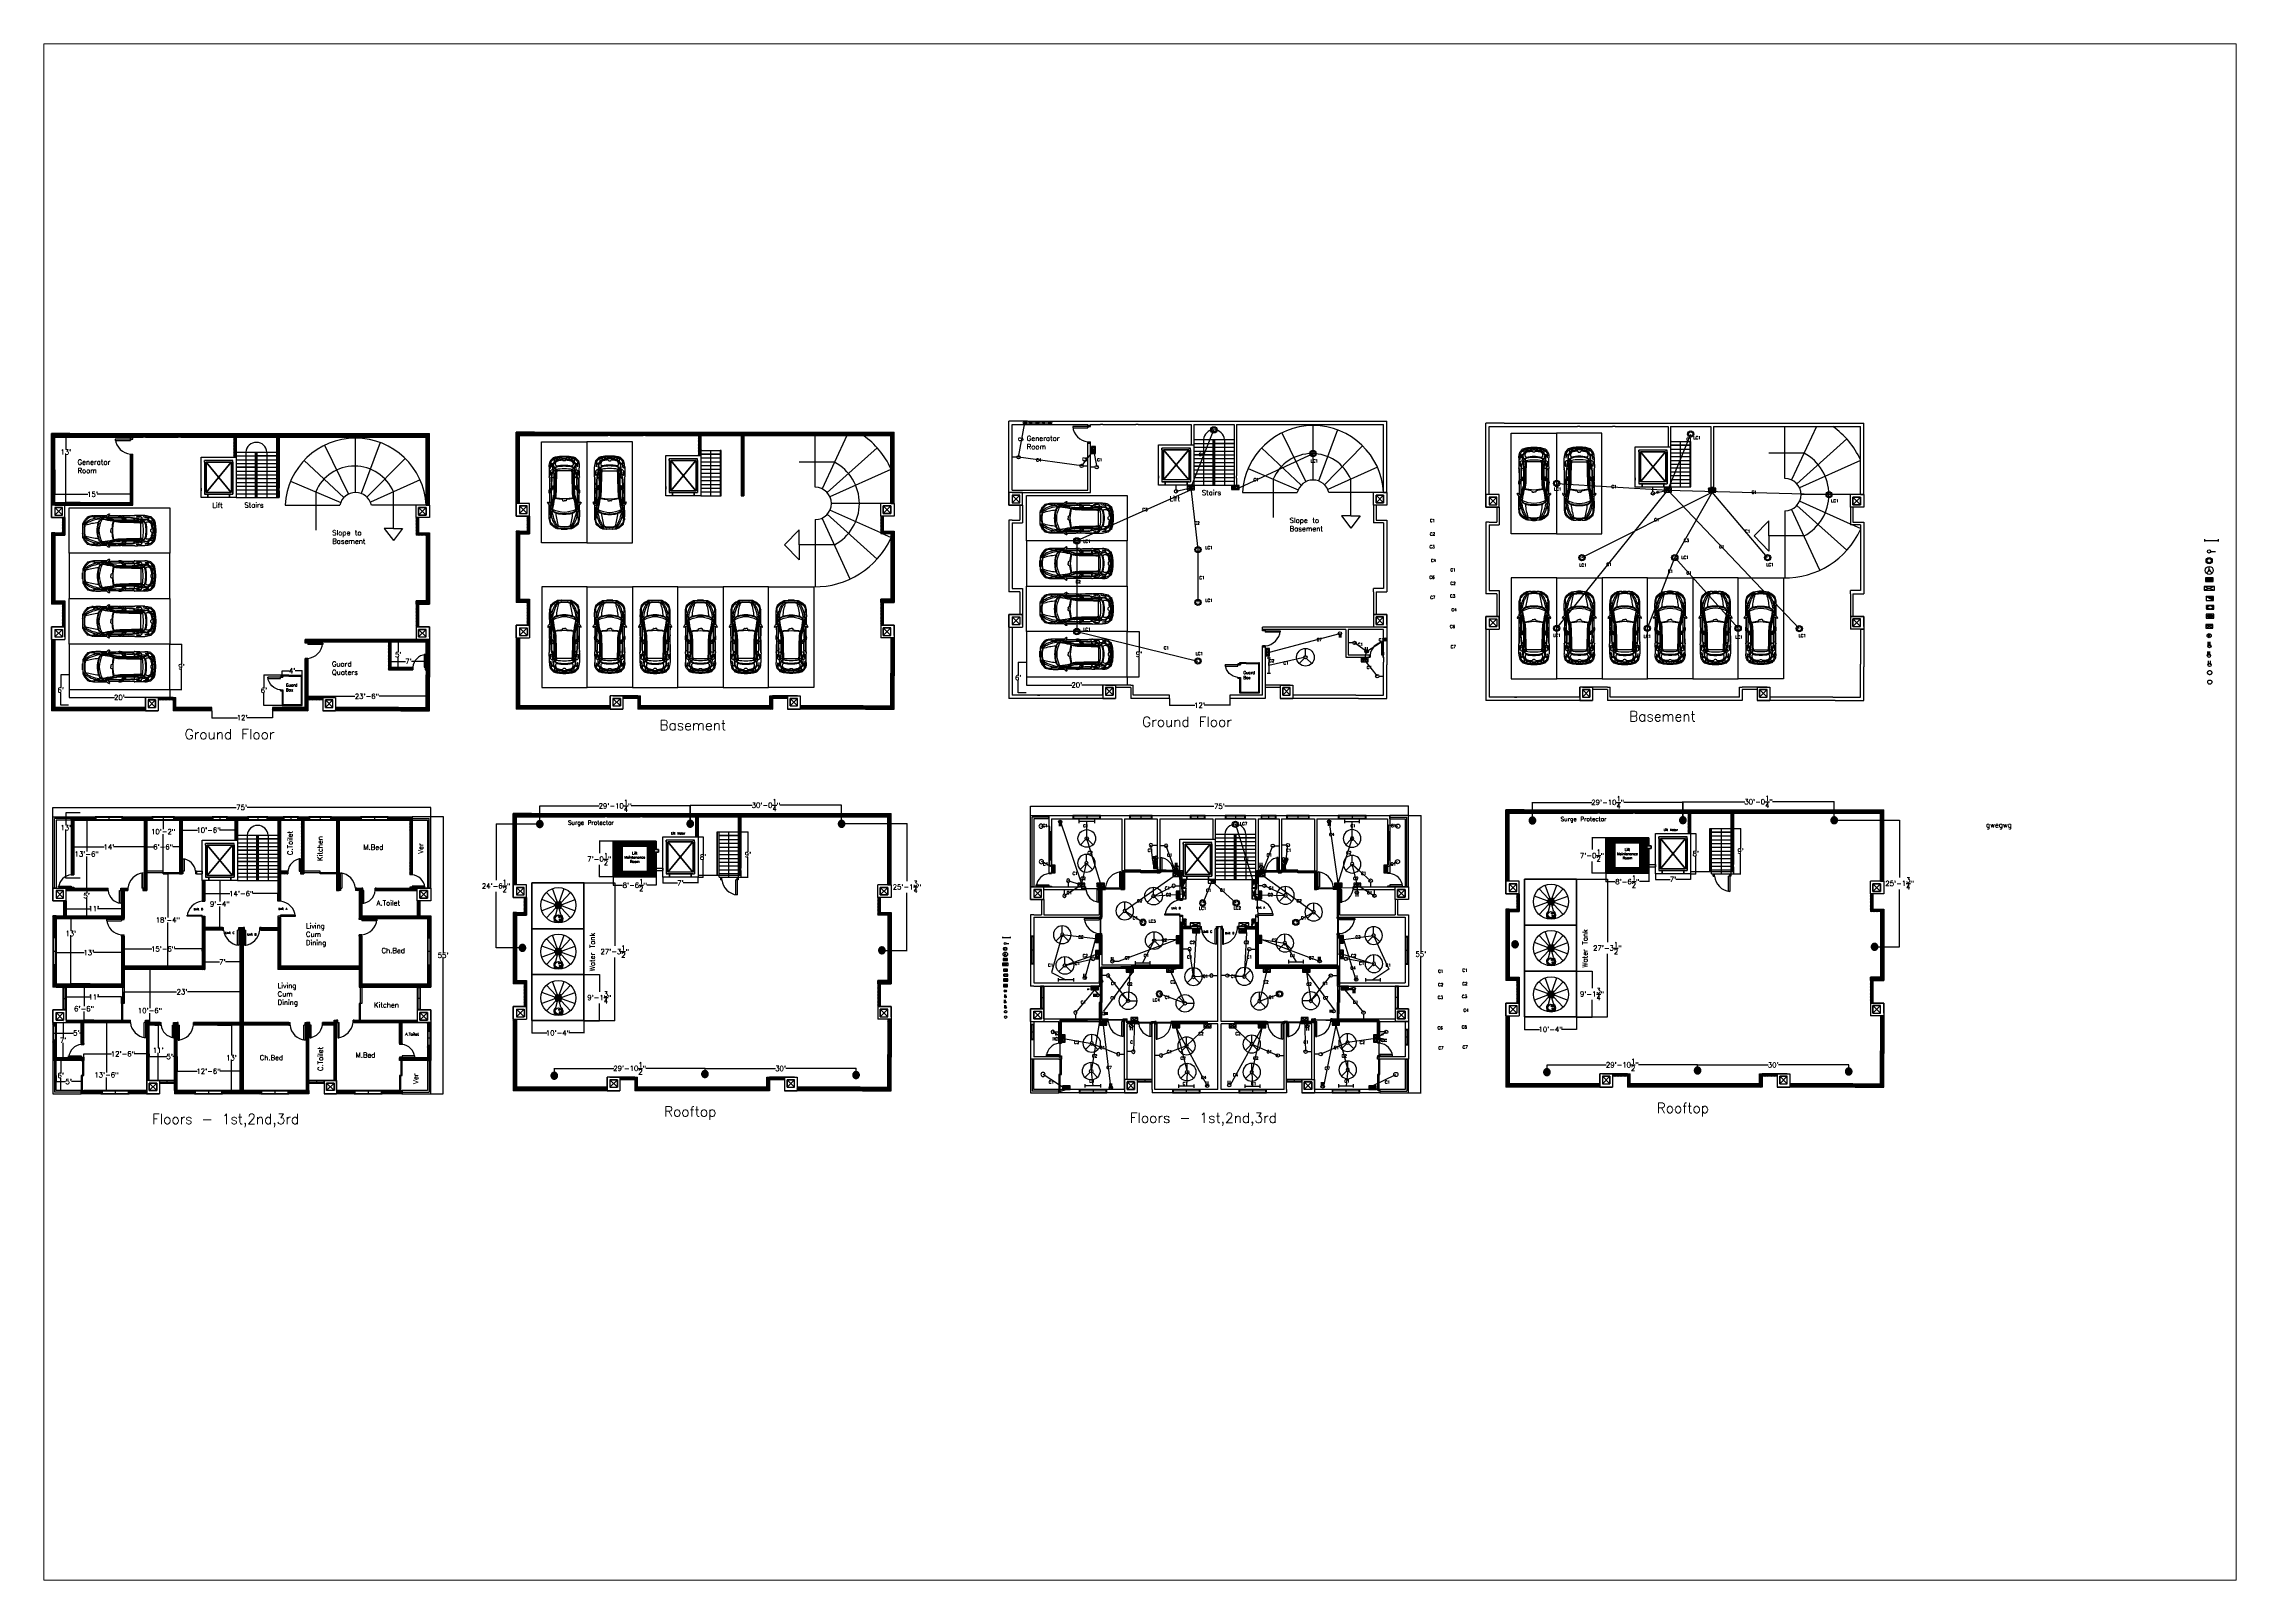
# Paper-space layout 'Layout1' of a CAD drawing. Header units: inches. Extents: x 1.14 to 10.3, y 0.8 to 7.21.
# The model-space entities are those that its viewports show. They can reach past a viewport. Long polylines and large blocks are cut down to what shows.
import ezdxf

# ---------------------------------------------------------------- set-up
doc = ezdxf.new("R2010")
doc.units = ezdxf.units.IN
doc.header["$LTSCALE"] = 20
doc.header["$MEASUREMENT"] = 0
for name, pattern in [('ACAD_ISO02W100', [15, 12, -3]), ('DASHED', [0.75, 0.5, -0.25]), ('HIDDEN', [0.375, 0.25, -0.125])]:
    doc.linetypes.add(name, pattern=pattern)
for name, color, linetype in [('Cars', 160, 'Continuous'), ('Conduit', 160, 'ACAD_ISO02W100'), ('Conduit Emergeny', 10, 'ACAD_ISO02W100'), ('Edges', 7, 'Continuous'), ('Emergency', 1, 'HIDDEN'), ('Fittings', 255, 'Continuous'), ('Lift and Stairs', 60, 'Continuous'), ('Normal Wires', 5, 'HIDDEN')]:
    doc.layers.add(name, color=color, linetype=linetype)
for name, color, linetype, plot in [('Dimensions', 9, 'Continuous', False), ('Doors', 6, 'Continuous', False), ('Hatches', 3, 'Continuous', False), ('Pillars', 200, 'Continuous', False), ('Veranda', 4, 'Continuous', False), ('Windows', 30, 'Continuous', False)]:
    doc.layers.add(name, color=color, linetype=linetype, plot=plot)
doc.layers.add('Hatch', color=202, linetype='Continuous', lineweight=40)
doc.layers.add('wall', color=7, linetype='Continuous', lineweight=40)
doc.styles.get("Standard").update_dxf_attribs({"font": 'txt.shx', "height": 12})
doc.dimstyles.new('iut', dxfattribs={"dimtxt": 0.18, "dimasz": 2.1175, "dimexe": 0.18, "dimexo": 0.0625, "dimgap": 0.09, "dimtad": 0, "dimtih": 1, "dimtoh": 1, "dimzin": 0, "dimdsep": 46, "dimlunit": 4, "dimtxsty": 'Standard', "dimblk": 'ARCHTICK', "dimcen": 0.09, "dimadec": 0, "dimazin": 0, "dimtfac": 1, "dimtofl": 0, "dimtmove": 0, "dimatfit": 3, "dimldrblk": 'ARCHTICK', "dimfxl": 1, "dimtolj": 1, "dimtzin": 0, "dimarcsym": 0})

# ---------------------------------------------------------------- blocks, each defined once
blk = doc.blocks.new('BDoor3')
at = {"layer": 'Doors'}
for p, q in [((-42, -6), (-42, 0)), ((-42, 0), (-39, 0)), ((-39, -6), (-39, 0)), ((-3, 0), (0, 0)), ((-3, -6), (-3, 0)), ((0, 0), (0, -6)), ((-42, -6), (-39, -6)), ((-3, -6), (-6, -6)), ((-6, -42), (-6, -6)), ((-3, -42), (-6, -42)), ((0, -6), (-3, -6)), ((-3, -6), (-3, -42))]:
    blk.add_line(p, q, dxfattribs=at)
blk.add_arc((1, -2), 40.2, 185.6957, 264.3043, dxfattribs=at)
blk = doc.blocks.new('BDoor1')
at = {"layer": 'Doors'}
for p, q in [((-42, 6), (-42, 0)), ((-42, 6), (-39, 6)), ((-42, 0), (-39, 0)), ((-39, 6), (-39, 0)), ((-3, 42), (-6, 42)), ((-6, 42), (-6, 6)), ((-3, 6), (-6, 6)), ((-3, 6), (-3, 42)), ((0, 6), (-3, 6)), ((-3, 6), (-3, 0)), ((-3, 0), (0, 0)), ((0, 0), (0, 6))]:
    blk.add_line(p, q, dxfattribs=at)
blk.add_arc((1, 2), 40.2, 95.6957, 174.3043, dxfattribs=at)
blk = doc.blocks.new('BDoor2')
at = {"layer": 'Doors'}
for p, q in [((0, 0), (0, 6)), ((0, 6), (3, 6)), ((3, 0), (0, 0)), ((3, 6), (3, 42)), ((3, 42), (6, 42)), ((3, 6), (3, 0)), ((3, 6), (6, 6)), ((6, 42), (6, 6)), ((42, 6), (39, 6)), ((39, 6), (39, 0)), ((42, 0), (39, 0)), ((42, 6), (42, 0))]:
    blk.add_line(p, q, dxfattribs=at)
blk.add_arc((-1, 2), 40.2, 5.6957, 84.3043, dxfattribs=at)
blk = doc.blocks.new('SDoor1')
at = {"layer": 'Doors'}
for p, q in [((-34, 6), (-34, 0)), ((-34, 6), (-32, 6)), ((-34, 0), (-32, 0)), ((-32, 6), (-32, 0)), ((-2, 36), (-5, 36)), ((-5, 36), (-5, 6)), ((-5, 6), (-2, 6)), ((-2, 6), (-2, 36)), ((0, 6), (-2, 6)), ((-2, 6), (-2, 0)), ((-2, 0), (0, 0)), ((0, 0), (0, 6))]:
    blk.add_line(p, q, dxfattribs=at)
blk.add_arc((1.8, 2.2), 34, 96.429, 173.571, dxfattribs=at)
blk = doc.blocks.new('SDoor2')
at = {"layer": 'Doors'}
for p, q in [((0, 0), (0, 6)), ((0, 6), (2, 6)), ((2, 0), (0, 0)), ((2, 6), (2, 36)), ((2, 36), (5, 36)), ((2, 6), (2, 0)), ((5, 6), (2, 6)), ((5, 36), (5, 6)), ((34, 6), (32, 6)), ((32, 6), (32, 0)), ((34, 0), (32, 0)), ((34, 6), (34, 0))]:
    blk.add_line(p, q, dxfattribs=at)
blk.add_arc((-1.8, 2.2), 34, 6.429, 83.571, dxfattribs=at)
blk = doc.blocks.new('BDoor5')
at = {"layer": 'Doors'}
for p, q in [((-42, 3), (-42, 6)), ((-42, 6), (-6, 6)), ((-6, 3), (-42, 3)), ((-6, 42), (0, 42)), ((-6, 42), (-6, 39)), ((-6, 39), (0, 39)), ((-6, 3), (-6, 6)), ((-6, 0), (-6, 3)), ((-6, 3), (0, 3)), ((0, 0), (-6, 0)), ((0, 42), (0, 39)), ((0, 3), (0, 0))]:
    blk.add_line(p, q, dxfattribs=at)
blk.add_arc((-2, -1), 40.2, 95.6957, 174.3043, dxfattribs=at)
blk = doc.blocks.new('BDoor6')
at = {"layer": 'Doors'}
for p, q in [((6, 42), (0, 42)), ((0, 42), (0, 39)), ((6, 39), (0, 39)), ((0, 3), (0, 0)), ((6, 3), (0, 3)), ((0, 0), (6, 0)), ((6, 42), (6, 39)), ((6, 3), (6, 6)), ((42, 6), (6, 6)), ((6, 0), (6, 3)), ((6, 3), (42, 3)), ((42, 3), (42, 6))]:
    blk.add_line(p, q, dxfattribs=at)
blk.add_arc((2, -1), 40.2, 5.6957, 84.3043, dxfattribs=at)
blk = doc.blocks.new('BDoor4')
at = {"layer": 'Doors'}
for p, q in [((3, 0), (0, 0)), ((0, 0), (0, -6)), ((3, -6), (3, 0)), ((42, 0), (39, 0)), ((39, -6), (39, 0)), ((42, -6), (42, 0)), ((0, -6), (3, -6)), ((3, -6), (6, -6)), ((3, -6), (3, -42)), ((3, -42), (6, -42)), ((6, -42), (6, -6)), ((42, -6), (39, -6))]:
    blk.add_line(p, q, dxfattribs=at)
blk.add_arc((-1, -2), 40.2, 275.6957, 354.3043, dxfattribs=at)
blk = doc.blocks.new('SDoor3')
at = {"layer": 'Doors'}
for p, q in [((-34, -6), (-34, 0)), ((-34, 0), (-32, 0)), ((-32, -6), (-32, 0)), ((-2, 0), (0, 0)), ((-2, -6), (-2, 0)), ((0, 0), (0, -6)), ((-34, -6), (-32, -6)), ((-5, -36), (-5, -6)), ((-5, -6), (-2, -6)), ((-2, -36), (-5, -36)), ((0, -6), (-2, -6)), ((-2, -6), (-2, -36))]:
    blk.add_line(p, q, dxfattribs=at)
blk.add_arc((1.8, -2.2), 34, 186.429, 263.571, dxfattribs=at)
blk = doc.blocks.new('SDoor4')
at = {"layer": 'Doors'}
for p, q in [((2, 0), (0, 0)), ((0, 0), (0, -6)), ((2, -6), (2, 0)), ((34, 0), (32, 0)), ((32, -6), (32, 0)), ((34, -6), (34, 0)), ((0, -6), (2, -6)), ((2, -6), (2, -36)), ((5, -6), (2, -6)), ((2, -36), (5, -36)), ((5, -36), (5, -6)), ((34, -6), (32, -6))]:
    blk.add_line(p, q, dxfattribs=at)
blk.add_arc((-1.8, -2.2), 34, 276.429, 353.571, dxfattribs=at)
blk = doc.blocks.new('BDoor7')
at = {"layer": 'Doors'}
for p, q in [((0, 0), (-6, 0)), ((-6, 0), (-6, -3)), ((0, -3), (0, 0)), ((-6, -3), (-42, -3)), ((-42, -3), (-42, -6)), ((-42, -6), (-6, -6)), ((-6, -3), (0, -3)), ((-6, -3), (-6, -6)), ((-6, -42), (-6, -39)), ((-6, -39), (0, -39)), ((-6, -42), (0, -42)), ((0, -42), (0, -39))]:
    blk.add_line(p, q, dxfattribs=at)
blk.add_arc((-2, 1), 40.2, 185.6957, 264.3043, dxfattribs=at)
blk = doc.blocks.new('BDoor8')
at = {"layer": 'Doors'}
for p, q in [((0, -3), (0, 0)), ((0, 0), (6, 0)), ((6, 0), (6, -3)), ((6, -3), (0, -3)), ((0, -42), (0, -39)), ((6, -39), (0, -39)), ((6, -42), (0, -42)), ((6, -3), (6, -6)), ((6, -3), (42, -3)), ((42, -6), (6, -6)), ((6, -42), (6, -39)), ((42, -3), (42, -6))]:
    blk.add_line(p, q, dxfattribs=at)
blk.add_arc((2, 1), 40.2, 275.6957, 354.3043, dxfattribs=at)
blk = doc.blocks.new('SDoor6')
at = {"layer": 'Doors'}
for p, q in [((6, 34), (0, 34)), ((0, 34), (0, 32)), ((6, 32), (0, 32)), ((0, 2), (0, 0)), ((6, 2), (0, 2)), ((0, 0), (6, 0)), ((6, 34), (6, 32)), ((36, 5), (6, 5)), ((6, 5), (6, 2)), ((6, 0), (6, 2)), ((6, 2), (36, 2)), ((36, 2), (36, 5))]:
    blk.add_line(p, q, dxfattribs=at)
blk.add_arc((2.2, -1.8), 34, 6.429, 83.571, dxfattribs=at)
blk = doc.blocks.new('SDoor5')
at = {"layer": 'Doors'}
for p, q in [((-36, 1), (-36, 4)), ((-36, 4), (-6, 4)), ((-6, 1), (-36, 1)), ((-6, 33), (0, 33)), ((-6, 33), (-6, 31)), ((-6, 31), (0, 31)), ((-6, 4), (-6, 1)), ((-6, -1), (-6, 1)), ((-6, 1), (0, 1)), ((0, 33), (0, 31)), ((0, 1), (0, -1)), ((0, -1), (-6, -1))]:
    blk.add_line(p, q, dxfattribs=at)
blk.add_arc((-2.2, -2.8), 34, 96.429, 173.571, dxfattribs=at)
blk = doc.blocks.new('SDoor5.2')
at = {"layer": 'Doors'}
blk.add_blockref('SDoor5', (0, -33), dxfattribs=at)
blk = doc.blocks.new('slider')
at = {"layer": 'Doors'}
for p, q in [((-39, 3), (0, 3)), ((-39, 0), (-39, 3)), ((0, 0), (-39, 0)), ((0, 3), (0, 0))]:
    blk.add_line(p, q, dxfattribs=at)
blk.add_lwpolyline([(-78, 3), (-39, 3), (-39, 6), (-78, 6)], close=True, dxfattribs=at)
blk = doc.blocks.new('slider2')
at = {"layer": 'Doors'}
for p, q in [((-36, 3), (-36, 0)), ((0, 3), (-36, 3)), ((-36, 0), (0, 0)), ((0, 0), (0, 3))]:
    blk.add_line(p, q, dxfattribs=at)
blk.add_lwpolyline([(-72, 3), (-36, 3), (-36, 6), (-72, 6)], close=True, dxfattribs=at)
blk = doc.blocks.new('bathroom_window')
at = {"layer": 'Windows'}
for p, q in [((-17, 5), (-18, 5)), ((-18, 5), (18, 5)), ((-17, 1), (-18, 1)), ((-18, 1), (18, 1)), ((0, 5), (0, 1))]:
    blk.add_line(p, q, dxfattribs=at)
blk.add_lwpolyline([(-18, 0), (18, 0), (18, 6), (-18, 6)], close=True, dxfattribs=at)
for points in [[(17, 5), (-17, 5)], [(-17, 1), (17, 1)]]:
    blk.add_lwpolyline(points, dxfattribs=at)
blk = doc.blocks.new('outer_bathroom_window')
at = {"layer": 'Windows'}
blk.add_line((0, 6.5), (0, 1.5), dxfattribs=at)
for points in [[(-18, 0), (18, 0), (18, 8), (-18, 8)], [(-16.5, 1.5), (16.5, 1.5), (16.5, 6.5), (-16.5, 6.5)]]:
    blk.add_lwpolyline(points, close=True, dxfattribs=at)
blk = doc.blocks.new('stair_window')
at = {"layer": 'Windows'}
blk.add_line((0, 6.5), (0, 1.5), dxfattribs=at)
for points in [[(-24, 0), (24, 0), (24, 8), (-24, 8)], [(-22.5, 1.5), (22.5, 1.5), (22.5, 6.5), (-22.5, 6.5)]]:
    blk.add_lwpolyline(points, close=True, dxfattribs=at)
blk = doc.blocks.new('kitchen_window')
at = {"layer": 'Windows'}
blk.add_line((0, 6.5), (0, 1.5), dxfattribs=at)
for points in [[(-27, 0), (27, 0), (27, 8), (-27, 8)], [(-25.5, 1.5), (25.5, 1.5), (25.5, 6.5), (-25.5, 6.5)]]:
    blk.add_lwpolyline(points, close=True, dxfattribs=at)
blk = doc.blocks.new('bigger_window')
at = {"layer": 'Windows'}
blk.add_line((0, 6.5), (0, 1.5), dxfattribs=at)
for points in [[(-33, 0), (33, 0), (33, 8), (-33, 8)], [(-31.5, 1.5), (31.5, 1.5), (31.5, 6.5), (-31.5, 6.5)]]:
    blk.add_lwpolyline(points, close=True, dxfattribs=at)
blk = doc.blocks.new('balcony_window')
at = {"layer": 'Windows'}
blk.add_line((0, 5), (0, 1), dxfattribs=at)
for points in [[(-33, 0), (33, 0), (33, 6), (-33, 6)], [(-32, 1), (32, 1), (32, 5), (-32, 5)]]:
    blk.add_lwpolyline(points, close=True, dxfattribs=at)
blk = doc.blocks.new('Car_left')
at = {"color": 5}
for p, q in [((70.7, 5.3), (68, 4.1)), ((123.1, 29.8), (124.8, 24.8)), ((70.7, -5.3), (68, -4.1)), ((101.4, -30.4), (102.4, -30.4)), ((123.1, -29.8), (124.8, -24.8))]:
    blk.add_line(p, q, dxfattribs=at)
for centre, radius, start, end in [((-749.3, 29.1), 749.8, 357.7767, 358.3186), ((0.7, 7.1), 0.422, 70.4902, 179.2009), ((394.4, -2), 393.8, 177.2369, 178.614), ((0.6, 6.9), 0.644, 4.1465, 70.0227), ((6.9, 10.5), 6.26, 118.9853, 161.2344), ((1.7, 14.7), 0.806, 59.7839, 144.418), ((131, -0.9), 130, 176.5375, 179.5906), ((6.1, 16.2), 4.96, 141.7582, 172.0354), ((13, 13.1), 11.8, 153.5515, 167.8828), ((1.2, 17.4), 1.47, 286.3441, 348.3424), ((9, 7.7), 10.4, 109.1789, 131.5531), ((8.1, 17.8), 6.43, 201.2171, 206.9602), ((151.8, -72.7), 175.7, 147.4543, 148.401), ((-82.6, 66.7), 97.9, 330.3547, 335.5973), ((8.8, 14.7), 6.61, 124.0758, 158.1982), ((3.2, 16.5), 0.185, 139.7223, 281.8199), ((39.3, -1.9), 40.7, 137.6574, 152.9189), ((13.7, 18.4), 10.6, 134.1962, 161.1483), ((-138, 160.5), 199.1, 315.4666, 318.7653), ((0.3, 23.8), 8.59, 294.6387, 310.5596), ((253.5, -4.2), 249, 177.1463, 179.0257), ((34.8, 6.2), 30.1, 166.1326, 176.1877), ((-2.5, 16), 8.41, 341.9858, 8.7911), ((150.6, -1.1), 145.1, 177.2697, 179.5722), ((5.7, 17.3), 0.186, 347.2263, 118.0969), ((49, -29.9), 64.2, 123.9549, 132.4036), ((28.8, 5.3), 23.1, 157.8181, 178.6383), ((54.2, -7.7), 58.5, 136.9012, 144.8623), ((50.9, -126.7), 146.8, 95.0353, 107.3288), ((16.2, 11), 9.28, 145.0265, 160.738), ((17.2, 7.9), 12, 116.9128, 135.7696), ((36.1, 3.1), 35, 124.3846, 140.0859), ((13.6, 30.1), 3.04, 106.1096, 134.4589), ((22.1, 17.3), 15.9, 110.053, 131.0965), ((76.4, -101.5), 136.4, 114.1166, 118.3188), ((31.2, -22.7), 58.7, 95.1475, 108.2832), ((40.8, -25), 55.7, 102.8879, 119.7638), ((19.8, 27.2), 5.89, 96.3928, 126.9147), ((24.2, -9.8), 43.2, 83.7766, 96.6068), ((51.1, -53.9), 82.7, 97.9437, 111.5609), ((24.3, 39.4), 4.49, 245.4838, 278.5556), ((-29, 78.6), 69.4, 319.2904, 321.0297), ((37, -196.9), 232.9, 87.0251, 92.7356), ((28.1, 29.7), 1.05, 150.3867, 223.8412), ((22.8, 36.5), 7.65, 304.9781, 326.6735), ((40, -12.2), 43.1, 95.2135, 105.666), ((28.9, 32.7), 0.434, 309.6999, 95.6357), ((-72.6, 1567), 1537.6, 273.7989, 274.8592), ((99.8, 1), 64.7, 165.0341, 180.8411), ((36, 24.6), 6.13, 68.0898, 89.3295), ((93.5, 2.5), 56.5, 163.4212, 182.563), ((53.5, -34.4), 67, 90.2825, 104.0813), ((60.7, 9.8), 24.8, 137.1504, 161.4803), ((26.7, 0.3), 32.1, 56.5518, 68.8795), ((55.4, 14.5), 16.7, 139.8951, 165.4129), ((108.4, -2.6), 68.4, 154.8731, 177.8428), ((52.4, 17), 13.9, 106.2741, 135.4769), ((57.5, 11.8), 20, 107.0239, 137.8516), ((3.5, -299.8), 331, 77.4622, 82.5484), ((47.6, 25.7), 1.43, 73.5, 144.8845), ((-11.4, -398.8), 430, 78.8417, 82.0619), ((53.7, 13.1), 17.9, 88.4994, 106.7327), ((51.9, -601.4), 637.1, 89.4558, 90.2501), ((75, 44.9), 25, 201.5058, 214.664), ((54.4, -11.9), 42.9, 87.2489, 90.3302), ((59.8, 38.4), 9.41, 235.3565, 259.7337), ((5.6, -307.7), 341.5, 77.2847, 81.6315), ((16.8, 60.8), 49.7, 322.9405, 324.6406), ((56.7, 30.8), 0.28, 168.5556, 280.9154), ((58, 151), 120.5, 269.386, 271.2668), ((65.4, 32.1), 8.25, 154.2977, 176.705), ((58.1, 32.6), 0.916, 182.6152, 260.6397), ((65.8, 31), 9.1, 105.1375, 149.5524), ((58.5, 37.8), 6.17, 264.7116, 292.1047), ((-59.5, -615), 654.8, 77.6333, 79.651), ((64.9, 33.1), 4.43, 193.6511, 206.161), ((60.3, 31), 0.558, 308.927, 10.4287), ((59.5, 36.5), 4.62, 286.6943, 302.0817), ((69.7, 2295.7), 2264.6, 269.7768, 270.7176), ((93.5, 24.5), 33.1, 153.0129, 166.3047), ((89.9, 52.4), 35.4, 216.9144, 221.7941), ((61, 34), 1.67, 304.7821, 341.0084), ((111.1, -4600.2), 4630.8, 90.1598, 90.6056), ((116.9, 20.2), 56, 160.5571, 166.2918), ((62.1, 1027.3), 992.5, 270.0446, 271.3359), ((77.1, 1008), 972.6, 269.1713, 270.4847), ((63.4, 39.1), 0.762, 341.3955, 91.2243), ((68.3, 3.3), 0.884, 109.8696, 185.7756), ((134.9, 1.9), 67.5, 178.8997, 181.5963), ((212.7, -10.8), 142.9, 166.9982, 173.5145), ((71.7, 21.3), 1.71, 359.8585, 87.987), ((206.7, -6.2), 134.6, 167.3239, 177.3419), ((96.4, 137.3), 118, 259.487, 268.5985), ((97.4, 149.9), 128.5, 260.1257, 271.9973), ((84, 44.1), 19.1, 260.0152, 268.0991), ((83.4, 34.5), 10.2, 254.8014, 271.9279), ((108, 519.5), 495, 267.1536, 272.5853), ((107.5, 505.9), 482.2, 267.1684, 273.0368), ((85.4, 35.3), 0.234, 128.0347, 231.4439), ((89.7, 17.4), 18.6, 75.027, 103.707), ((87, 37.8), 3.22, 237.7615, 275.7868), ((89.3, 31.8), 3.46, 56.6946, 125.4574), ((87.8, 35), 0.651, 214.9001, 277.2119), ((89.2, 51.3), 17, 265.6662, 274.6243), ((90.6, 35.2), 0.91, 269.9036, 320.9857), ((92.4, 61.2), 26.6, 267.4291, 274.4422), ((70.3, 10.4), 30.3, 27.9516, 41.8487), ((982.4, 46622.8), 46611.9, 268.90732, 268.96336), ((55.2, 2.1), 48.3, 27.7108, 36.1627), ((28.6, 7392.1), 7357.1, 270.51286, 270.73777), ((94.2, 35), 0.422, 312.6372, 46.9755), ((116.4, 1092.6), 1057.8, 268.8193, 270.3323), ((77.5, 24.5), 21.6, 16.556, 30.2518), ((100.8, 86.2), 61, 266.9475, 271.8884), ((137.1, 1113.9), 1083.3, 267.9387, 269.0579), ((80.9, 21.2), 19.7, 9.7812, 28.5925), ((103.9, 97.9), 67.6, 265.1452, 267.8496), ((74.9, 20.4), 28.3, 8.374, 20.78), ((101.6, 21.3), 9.09, 85.5408, 91.5303), ((141.2, 1468), 1447.1, 268.4398, 270.2017), ((80.1, 21.5), 24, 7.2638, 21.8823), ((116.1, 190.9), 161.1, 265.0843, 271.3424), ((118, -31.9), 62.6, 71.6619, 88.8585), ((120.9, -2.4), 32.3, 76.524, 91.7339), ((547.6, 157.8), 444.5, 196.724, 197.4165), ((122.2, 38.2), 3.43, 275.3101, 319.2699), ((125.3, 30.7), 5.33, 95.0833, 111.357), ((144.7, 749.7), 713.9, 268.408, 270.3273), ((128.5, 32.9), 0.234, 128.0347, 231.4439), ((132.7, 15), 18.6, 75.027, 103.707), ((130, 35.4), 3.22, 237.7615, 275.7868), ((64.6, -253.7), 289.8, 75.6297, 77.2704), ((129.7, 29.3), 4.37, 277.2816, 299.3816), ((132.4, 29.4), 3.46, 56.6946, 125.4574), ((130.9, 32.6), 0.651, 214.9001, 277.2119), ((133.1, -11.9), 37.1, 85.5248, 93.3621), ((132.3, 48.9), 17, 265.6662, 274.6243), ((145.7, -8.2), 36.4, 104.6628, 112.2652), ((132, 34.4), 10.2, 276.1786, 297.4069), ((133.6, 32.9), 0.91, 269.9036, 320.9857), ((135.5, 58.9), 26.6, 267.4291, 274.4422), ((139.8, 31.9), 14.1, 251.5017, 267.3287), ((197.6, 635.6), 613.6, 264.237, 264.7005), ((154.5, 52.4), 24.7, 222.373, 234.288), ((159.1, -23.1), 53.4, 108.584, 114.8573), ((137.2, 32.6), 0.422, 312.6372, 46.9755), ((138.8, 91.2), 63.7, 268.9809, 272.951), ((136.1, 22.7), 3, 7.3886, 45.8426), ((2379.2, 15), 2240.1, 179.7935, 180.3836), ((141.8, 125.6), 107.9, 268.5509, 270.6488), ((134.7, 27.3), 7.38, 2.2759, 43.8481), ((140.9, 18.8), 5.78, 61.1095, 89.2816), ((141.9, -30.1), 57.7, 78.9494, 89.7926), ((145.1, 19.7), 2.36, 121.0881, 188.9249), ((34.8, 1.5), 109.5, 359.3305, 9.3859), ((33.3, -1.4), 111, 350.6655, 0.8373), ((33.4, -175.9), 228.1, 60.8166, 61.1095), ((141.4, 28.7), 7.35, 289.9834, 305.7288), ((139.1, 12.2), 12.4, 42.7696, 63.2718), ((137.6, 12.9), 11.8, 13.5418, 51.8233), ((173.3, 19.5), 27.8, 169.3396, 173.3084), ((147.9, 23.9), 2.05, 82.4864, 158.9368), ((168.3, 21.3), 21.8, 171.9489, 177.873), ((147.8, 24.2), 1.09, 105.2256, 169.184), ((148.9, 33.7), 8.56, 260.5398, 300.8493), ((148.6, 30.5), 4.6, 264.3192, 305.3616), ((134.3, 11.2), 16.8, 4.0034, 34.3416), ((149.5, -2.5), 38.3, 69.9453, 91.2061), ((149.1, 31.4), 0.225, 72.7222, 261.1465), ((85.9, 1.8), 64.7, 358.4033, 12.3768), ((316.9, 851.3), 837.1, 258.435, 258.8389), ((166.5, -184.7), 217, 93.9375, 94.5744), ((152.7, 18.5), 1.97, 108.8756, 185.2937), ((79.8, 0.9), 73, 358.2867, 13.7793), ((79.8, -1), 73, 346.2207, 1.7133), ((-0.9, 0.9), 152.4, 359.677, 4.3186), ((152, -37.2), 69, 84.9937, 90.3553), ((155.5, 8.9), 11.9, 84.6847, 106.7517), ((156.9, 20.3), 7.32, 104.9381, 122.1545), ((142.6, 3.2), 25.5, 26.6673, 66.0186), ((138.7, -1.8), 32.6, 35.6872, 62.1714), ((102.5, -12.9), 71.1, 38.653, 42.7305), ((152.9, 23.4), 6.85, 58.5297, 73.9608), ((158.5, 16.4), 11.5, 101.2557, 107.9095), ((135.2, -6.9), 39.8, 47.6971, 59.7688), ((156, 28.5), 0.883, 284.3577, 57.1347), ((155.2, 12.1), 8.78, 23.1565, 81.0231), ((157.4, 22.2), 9.39, 34.5387, 86.5392), ((168.2, -87.8), 111.3, 90.4843, 93.6538), ((222.8, 74.1), 79.8, 220.3359, 222.9602), ((101.5, -39), 94.8, 44.4324, 49.835), ((183.4, 0.6), 20.7, 175.4728, 181.6733), ((164.7, 1.6), 1.94, 91.7521, 163.5941), ((105.6, 1.2), 59.4, 2.7031, 13.9351), ((173.6, 26.2), 11.3, 214.8917, 241.4598), ((164.6, 4), 0.378, 274.2331, 11.3624), ((157.2, 10.7), 10.2, 10.9132, 39.4504), ((145.1, 14.8), 23.7, 4.6963, 32.3747), ((37.5, -16.5), 136.4, 13.4624, 20.4221), ((131.9, 1.8), 35.9, 357.1231, 20.9569), ((95, -0.9), 73.6, 0.7227, 10.7348), ((168.4, 16.6), 0.378, 237.8865, 16.8791), ((168.5, 25.2), 2.27, 20.6856, 70.9183), ((87.2, 2.5), 85.7, 3.2751, 16.8411), ((126, 4.3), 45.5, 0.5345, 13.9152), ((106.2, 4.5), 67.9, 9.2745, 18.4866), ((221.4, 2.7), 50, 177.6674, 183.3617), ((221.4, -2.7), 50, 176.6383, 182.3326), ((112.5, 3.2), 60.3, 356.5178, 3.9881), ((112.5, -3.2), 60.3, 356.0119, 3.4822), ((99.1, 2.6), 75.2, 357.9829, 9.7825), ((-749.3, -29.1), 749.8, 1.6814, 2.2233), ((0.7, -7.1), 0.422, 180.7991, 289.5098), ((0.6, -6.9), 0.644, 289.9773, 355.8535), ((394.4, 2), 393.8, 181.386, 182.7631), ((131, 0.9), 130, 180.4094, 183.4625), ((6.9, -10.5), 6.26, 198.7656, 241.0147), ((1.7, -14.7), 0.806, 215.582, 300.2161), ((6.1, -16.2), 4.96, 187.9646, 218.2418), ((13, -13.1), 11.8, 192.1172, 206.4485), ((1.2, -17.4), 1.47, 11.6576, 73.6559), ((8.1, -17.8), 6.43, 153.0398, 158.7829), ((9, -7.7), 10.4, 228.4469, 250.8211), ((151.8, 72.7), 175.7, 211.599, 212.5457), ((-82.6, -66.7), 97.9, 24.4027, 29.6453), ((8.8, -14.7), 6.61, 201.8018, 235.9242), ((3.2, -16.5), 0.185, 78.1801, 220.2777), ((39.3, 1.9), 40.7, 207.0811, 222.3426), ((13.7, -18.4), 10.6, 198.8517, 225.8038), ((0.3, -23.8), 8.59, 49.4404, 65.3613), ((-138, -160.5), 199.1, 41.2347, 44.5334), ((253.5, 4.2), 249, 180.9743, 182.8537), ((34.8, -6.2), 30.1, 183.8123, 193.8674), ((150.6, 1.1), 145.1, 180.4278, 182.7303), ((-2.5, -16), 8.41, 351.2089, 18.0142), ((5.7, -17.3), 0.186, 241.9031, 12.7737), ((28.8, -5.3), 23.1, 181.3617, 202.1819), ((49, 29.9), 64.2, 227.5964, 236.0451), ((54.2, 7.7), 58.5, 215.1377, 223.0988), ((50.9, 126.7), 146.8, 252.6712, 264.9647), ((16.2, -11), 9.28, 199.262, 214.9735), ((17.2, -7.9), 12, 224.2304, 243.0872), ((36.1, -3.1), 35, 219.9141, 235.6154), ((13.6, -30.1), 3.04, 225.5411, 253.8904), ((76.4, 101.5), 136.4, 241.6812, 245.8834), ((22.1, -17.3), 15.9, 228.9035, 249.947), ((31.2, 22.7), 58.7, 251.7168, 264.8525), ((40.8, 25), 55.7, 240.2362, 257.1121), ((19.8, -27.2), 5.89, 233.0853, 263.6072), ((24.2, 9.8), 43.2, 263.3932, 276.2234), ((51.1, 53.9), 82.7, 248.4391, 262.0563), ((24.3, -39.4), 4.49, 81.4444, 114.5162), ((-29, -78.6), 69.4, 38.9703, 40.7096), ((37, 196.9), 232.9, 267.2644, 272.9749), ((28.1, -29.7), 1.05, 136.1588, 209.6133), ((22.8, -36.5), 7.65, 33.3265, 55.0219), ((40, 12.2), 43.1, 254.334, 264.7865), ((28.9, -32.7), 0.434, 264.3643, 50.3001), ((-72.6, -1567), 1537.6, 85.1408, 86.2011), ((99.8, -1), 64.7, 179.1589, 194.9659), ((36, -24.6), 6.13, 270.6705, 291.9102), ((93.5, -2.5), 56.5, 177.437, 196.5788), ((60.7, -9.8), 24.8, 198.5197, 222.8496), ((53.5, 34.4), 67, 255.9187, 269.7175), ((26.7, -0.3), 32.1, 291.1205, 303.4482), ((55.4, -14.5), 16.7, 194.5871, 220.1049), ((108.4, 2.6), 68.4, 182.1572, 205.1269), ((52.4, -17), 13.9, 224.5231, 253.7259), ((57.5, -11.8), 20, 222.1484, 252.9761), ((47.6, -25.7), 1.43, 215.1155, 286.5), ((-19.2, 413.5), 446.9, 278.5152, 282.2178), ((-11.4, 398.8), 430, 277.9381, 281.1583), ((53.7, -13.1), 17.9, 253.2673, 271.5006), ((51.9, 601.4), 637.1, 269.7499, 270.5442), ((75, -44.9), 25, 145.336, 158.4942), ((54.4, 11.9), 42.9, 269.6698, 272.7511), ((59.8, -38.4), 9.41, 100.2663, 124.6435), ((5.6, 307.7), 341.5, 278.3685, 282.7153), ((56.7, -30.8), 0.28, 79.0846, 191.4444), ((16.8, -60.8), 49.7, 35.3594, 37.0595), ((58, -151), 120.5, 88.7332, 90.614), ((58.1, -32.6), 0.916, 99.3603, 177.3848), ((65.4, -32.1), 8.25, 183.295, 205.7023), ((58.5, -37.8), 6.17, 67.8953, 95.2884), ((65.8, -31), 9.1, 210.4476, 254.8625), ((-59.5, 615), 654.8, 280.349, 282.3667), ((64.9, -33.1), 4.43, 153.839, 166.3489), ((60.3, -31), 0.558, 349.5713, 51.073), ((59.5, -36.5), 4.62, 57.9183, 73.3057), ((69.9, -1465.5), 1434.4, 88.8778, 90.3591), ((93.5, -24.5), 33.1, 193.6953, 206.9871), ((89.9, -52.4), 35.4, 138.2059, 143.0856), ((61, -34), 1.67, 18.9916, 55.2179), ((122.1, 5877.7), 5908.4, 269.41841, 269.76617), ((116.9, -20.2), 56, 193.7082, 199.4429), ((62.1, -1027.3), 992.5, 88.6641, 89.9554), ((77.1, -1008), 972.6, 89.5153, 90.8275), ((63.4, -39.1), 0.762, 268.7757, 18.6045), ((-179.5, -0.5), 246.9, 359.3834, 0.1206), ((68.3, -3.3), 0.884, 174.2244, 250.1304), ((212.7, 10.8), 142.9, 186.4855, 193.0018), ((71.7, -21.3), 1.71, 272.013, 0.1415), ((206.7, 6.2), 134.6, 182.6581, 192.6761), ((96.4, -137.3), 118, 91.4015, 100.513), ((97.4, -149.9), 128.5, 88.0027, 99.8743), ((83.4, -34.5), 10.2, 88.0721, 105.1986), ((84, -44.1), 19.1, 91.9009, 99.9848), ((108, -519.5), 495, 87.4147, 92.8464), ((107.5, -505.9), 482.2, 86.9632, 92.8316), ((85.4, -35.3), 0.234, 128.5561, 231.9653), ((87, -37.8), 3.22, 84.2132, 122.2385), ((89.7, -17.4), 18.6, 256.293, 284.973), ((87.8, -35), 0.651, 82.7881, 145.0999), ((89.3, -31.8), 3.46, 234.5426, 303.3054), ((89.2, -51.3), 17, 85.3757, 94.3338), ((90.6, -35.2), 0.91, 39.0143, 90.0964), ((92.4, -61.2), 26.6, 85.5578, 92.5709), ((70.3, -10.4), 30.3, 318.1513, 332.0484), ((982.4, -46622.8), 46611.9, 91.03664, 91.09268), ((55.2, -2.1), 48.3, 323.8373, 332.2892), ((94.2, -35), 0.422, 313.0245, 47.3628), ((28.6, -7392.1), 7357.1, 89.26223, 89.48714), ((116.4, -1092.6), 1057.8, 89.6677, 91.1807), ((68, -20.6), 31.8, 332.3533, 341.62), ((100.8, -86.2), 61, 88.1116, 93.0525), ((103.9, -97.9), 67.6, 92.1504, 94.9984), ((126.8, -635.7), 605, 90.7199, 92.7344), ((82, -21.5), 18.6, 330.4856, 350.5014), ((74.9, -20.4), 28.3, 339.22, 351.626), ((141.2, -1468), 1447.1, 89.7983, 91.5602), ((72.6, -20), 31.5, 340.7957, 351.8942), ((130.5, -628.3), 598.5, 91.0175, 92.692), ((118, 31.9), 62.6, 271.1415, 288.3381), ((120.9, 2.4), 32.3, 268.2661, 283.476), ((547.6, -157.8), 444.5, 162.5835, 163.276), ((122.2, -38.2), 3.43, 40.7301, 84.6899), ((125.3, -30.7), 5.33, 248.643, 264.9167), ((144.7, -749.7), 713.9, 89.6727, 91.592), ((128.5, -32.9), 0.234, 128.5561, 231.9653), ((130, -35.4), 3.22, 84.2132, 122.2385), ((132.7, -15), 18.6, 256.293, 284.973), ((64.6, 253.7), 289.8, 282.7296, 284.3703), ((129.7, -29.3), 4.37, 60.6184, 82.7184), ((130.9, -32.6), 0.651, 82.7881, 145.0999), ((132.4, -29.4), 3.46, 234.5426, 303.3054), ((134.3, -213.8), 188.8, 89.4918, 91.0583), ((132.3, -48.9), 17, 85.3757, 94.3338), ((145.7, 8.2), 36.4, 247.7348, 255.3372), ((132, -34.4), 10.2, 62.5931, 83.8214), ((133.6, -32.9), 0.91, 39.0143, 90.0964), ((135.5, -58.9), 26.6, 85.5578, 92.5709), ((139.8, -31.9), 14.1, 92.6713, 108.4983), ((197.6, -635.6), 613.6, 95.2995, 95.763), ((154.5, -52.4), 24.7, 125.712, 137.627), ((159.1, 23.1), 53.4, 245.1427, 251.416), ((137.2, -32.6), 0.422, 313.0245, 47.3628), ((138.8, -91.2), 63.7, 87.049, 91.0191), ((136.1, -22.7), 3, 314.1574, 352.6114), ((2379.2, -15), 2240.1, 179.6164, 180.2065), ((141.8, -125.6), 107.9, 89.3512, 91.4491), ((134.7, -27.3), 7.38, 316.1519, 357.7241), ((140.9, -18.8), 5.78, 270.7184, 298.8905), ((141.9, 30.1), 57.7, 270.2074, 281.0506), ((145.1, -19.7), 2.36, 171.0751, 238.9119), ((33.4, 175.9), 228.1, 298.8905, 299.1834), ((141.4, -28.7), 7.35, 54.2712, 70.0166), ((139.1, -12.2), 12.4, 296.7282, 317.2304), ((137.6, -12.9), 11.8, 308.1767, 346.4582), ((173.3, -19.5), 27.8, 186.6916, 190.6604), ((147.9, -23.9), 2.05, 201.0632, 277.5136), ((168.3, -21.3), 21.8, 182.127, 188.0511), ((147.8, -24.2), 1.09, 190.816, 254.7744), ((148.9, -33.9), 8.82, 59.8745, 99.172), ((134.3, -11.2), 16.8, 325.6584, 355.9966), ((148.6, -30.5), 4.6, 54.6384, 95.6808), ((149.6, 1), 36.8, 268.5821, 290.4422), ((149.1, -31.4), 0.233, 93.8069, 232.9646), ((166.5, 184.7), 217, 265.3656, 266.0625), ((85.9, -1.8), 64.7, 347.6232, 1.5967), ((316.9, -851.3), 837.1, 101.1611, 101.565), ((152.7, -18.6), 1.97, 174.7063, 251.1244), ((-0.9, -0.9), 152.4, 355.6814, 0.323), ((152, 37.2), 69, 269.6447, 275.0063), ((155.5, -9), 11.9, 253.2483, 275.3153), ((160.6, -9.2), 19, 245.6845, 256.778), ((142.6, -3.2), 25.5, 293.9814, 333.3327), ((138.7, 1.8), 32.6, 297.8471, 324.3128), ((102.5, 12.9), 71.1, 317.2695, 321.347), ((152.9, -23.4), 6.85, 286.0392, 301.4703), ((135.2, 6.8), 39.8, 300.4584, 312.3029), ((156, -28.5), 0.883, 302.8653, 75.6423), ((155.2, -12.3), 8.78, 278.9769, 336.8435), ((157.4, -22.2), 9.39, 273.4608, 325.4613), ((168.2, 87.7), 111.3, 266.3462, 269.5157), ((222.8, -74.2), 79.8, 137.0398, 139.6641), ((124.4, 15.5), 62, 307.9225, 316.3203), ((183.4, -0.7), 20.7, 178.3267, 184.5272), ((164.7, -1.8), 1.94, 196.4059, 268.2479), ((105.6, -1.4), 59.4, 346.0649, 357.2969), ((164.6, -4.1), 0.378, 348.6376, 85.7669), ((172.3, -24.3), 8.95, 116.8543, 149.5626), ((157.2, -10.7), 10.2, 320.5496, 349.0868), ((145.1, -14.8), 23.7, 327.6253, 355.3037), ((37.5, 16.5), 136.4, 339.5779, 346.5376), ((131.9, -1.8), 35.9, 339.0431, 2.8769), ((95, 0.9), 73.6, 349.2652, 359.2773), ((168.4, -16.6), 0.378, 343.1209, 122.1135), ((87.2, -2.5), 85.7, 343.1589, 356.7249), ((168.5, -25.2), 2.27, 289.0817, 339.3144), ((126, -4.3), 45.5, 346.0848, 359.4655), ((106.2, -4.5), 67.9, 341.5134, 350.7255), ((99.1, -2.6), 75.2, 350.2175, 2.0171)]:
    blk.add_arc(centre, radius, start, end, dxfattribs=at)
blk.add_ellipse((148.6, -33.6), major_axis=(3.52, 0), ratio=0.472575, dxfattribs=at)
blk = doc.blocks.new('car_facing_L')
at = {"layer": 'Cars'}
blk.add_lwpolyline([(240, 0), (240, 108), (0, 108), (0, 0)], close=True, dxfattribs=at)
blk.add_blockref('Car_left', (32, 54), dxfattribs=at)
blk = doc.blocks.new('car_facing_R')
at = {"layer": 'Cars', "rotation": 180}
blk.add_blockref('car_facing_L', (0, 108), dxfattribs=at)
blk = doc.blocks.new('_ArchTick')
at = {"color": 0, "linetype": 'ByBlock', "const_width": 0.15}
blk.add_lwpolyline([(-0.5, -0.5), (0.5, 0.5)], dxfattribs=at)
blk = doc.blocks.new('*D29')
at = {"color": 0, "lineweight": -2, "transparency": 16777216}
for p, q in [((839, 206), (839, 224.1)), ((839, 223.9), (898.9, 223.9)), ((1013, 223.9), (953.1, 223.9)), ((1013, 206), (1013, 224.1))]:
    blk.add_line(p, q, dxfattribs=at)
at = {"layer": 'Defpoints', "color": 0, "transparency": 16777216}
for p in [(1013, 223.9), (839, 205.9), (1013, 205.9)]:
    blk.add_point(p, dxfattribs=at)
at = {"color": 0, "lineweight": -2, "transparency": 16777216, "xscale": 2.1175, "yscale": 2.1175, "zscale": 2.1175, "rotation": 180}
blk.add_blockref('_ArchTick', (839, 223.9), dxfattribs=at)
at = {"color": 0, "lineweight": -2, "transparency": 16777216, "xscale": 2.1175, "yscale": 2.1175, "zscale": 2.1175}
blk.add_blockref('_ArchTick', (1013, 223.9), dxfattribs=at)
at = {"color": 0, "transparency": 16777216, "insert": (926, 223.9), "char_height": 12, "attachment_point": 5}
blk.add_mtext('\\A1;14\'-6"', dxfattribs=at)
blk = doc.blocks.new('*D30')
at = {"color": 0, "lineweight": -2, "transparency": 16777216}
for p, q in [((477, 407), (477, 429.2)), ((477, 429), (913.9, 429)), ((1377, 429), (940.1, 429)), ((1377, 407), (1377, 429.2))]:
    blk.add_line(p, q, dxfattribs=at)
at = {"layer": 'Defpoints', "color": 0, "transparency": 16777216}
for p in [(1377, 429), (477, 406.9), (1377, 406.9)]:
    blk.add_point(p, dxfattribs=at)
at = {"color": 0, "lineweight": -2, "transparency": 16777216, "xscale": 2.1175, "yscale": 2.1175, "zscale": 2.1175, "rotation": 180}
blk.add_blockref('_ArchTick', (477, 429), dxfattribs=at)
at = {"color": 0, "lineweight": -2, "transparency": 16777216, "xscale": 2.1175, "yscale": 2.1175, "zscale": 2.1175}
blk.add_blockref('_ArchTick', (1377, 429), dxfattribs=at)
at = {"color": 0, "transparency": 16777216, "insert": (927, 429), "char_height": 12, "attachment_point": 5}
blk.add_mtext("\\A1;75'", dxfattribs=at)
blk = doc.blocks.new('*D31')
at = {"color": 0, "lineweight": -2, "transparency": 16777216}
for p, q in [((1377.1, 407), (1406.9, 407)), ((1406.7, 407), (1406.7, 83)), ((1406.7, -253.1), (1406.7, 70.8)), ((1377.1, -253.1), (1406.9, -253.1))]:
    blk.add_line(p, q, dxfattribs=at)
at = {"layer": 'Defpoints', "color": 0, "transparency": 16777216}
for p in [(1377, 407), (1377, -253.1), (1406.7, -253.1)]:
    blk.add_point(p, dxfattribs=at)
at = {"color": 0, "lineweight": -2, "transparency": 16777216, "xscale": 2.1175, "yscale": 2.1175, "zscale": 2.1175}
for p, rotation in [((1406.7, 407), 90), ((1406.7, -253.1), 270)]:
    blk.add_blockref('_ArchTick', p, dxfattribs=dict(at, rotation=rotation))
at = {"color": 0, "transparency": 16777216, "insert": (1406.7, 76.9), "char_height": 12, "attachment_point": 5}
blk.add_mtext("\\A1;55'", dxfattribs=at)
blk = doc.blocks.new('*D32')
at = {"color": 0, "lineweight": -2, "transparency": 16777216}
for p, q in [((647, 87), (647, 92.3)), ((647, 92.2), (712.9, 92.2)), ((833, 92.2), (767.1, 92.2)), ((833, 87), (833, 92.3))]:
    blk.add_line(p, q, dxfattribs=at)
at = {"layer": 'Defpoints', "color": 0, "transparency": 16777216}
for p in [(647, 86.9), (833, 92.2), (833, 86.9)]:
    blk.add_point(p, dxfattribs=at)
at = {"color": 0, "lineweight": -2, "transparency": 16777216, "xscale": 2.1175, "yscale": 2.1175, "zscale": 2.1175, "rotation": 180}
blk.add_blockref('_ArchTick', (647, 92.2), dxfattribs=at)
at = {"color": 0, "lineweight": -2, "transparency": 16777216, "xscale": 2.1175, "yscale": 2.1175, "zscale": 2.1175}
blk.add_blockref('_ArchTick', (833, 92.2), dxfattribs=at)
at = {"color": 0, "transparency": 16777216, "insert": (740, 92.2), "char_height": 12, "attachment_point": 5}
blk.add_mtext('\\A1;15\'-6"', dxfattribs=at)
blk = doc.blocks.new('*D33')
at = {"color": 0, "lineweight": -2, "transparency": 16777216}
for p, q in [((701, 337.8), (701, 334.7)), ((701, 334.9), (716.9, 334.9)), ((779, 334.9), (763.1, 334.9)), ((779, 335), (779, 335.1))]:
    blk.add_line(p, q, dxfattribs=at)
at = {"layer": 'Defpoints', "color": 0, "transparency": 16777216}
for p in [(701, 337.9), (779, 334.9), (779, 334.9)]:
    blk.add_point(p, dxfattribs=at)
at = {"color": 0, "lineweight": -2, "transparency": 16777216, "xscale": 2.1175, "yscale": 2.1175, "zscale": 2.1175, "rotation": 180}
blk.add_blockref('_ArchTick', (701, 334.9), dxfattribs=at)
at = {"color": 0, "lineweight": -2, "transparency": 16777216, "xscale": 2.1175, "yscale": 2.1175, "zscale": 2.1175}
blk.add_blockref('_ArchTick', (779, 334.9), dxfattribs=at)
at = {"color": 0, "transparency": 16777216, "insert": (740, 334.9), "char_height": 12, "attachment_point": 5}
blk.add_mtext('\\A1;6\'-6"', dxfattribs=at)
blk = doc.blocks.new('*D34')
at = {"color": 0, "lineweight": -2, "transparency": 16777216}
for p, q in [((785, 375), (785, 375.1)), ((785, 374.9), (821.9, 374.9)), ((911, 374.9), (874.1, 374.9)), ((911, 374.8), (911, 374.7))]:
    blk.add_line(p, q, dxfattribs=at)
at = {"layer": 'Defpoints', "color": 0, "transparency": 16777216}
for p in [(785, 374.9), (785, 374.9), (911, 374.9)]:
    blk.add_point(p, dxfattribs=at)
at = {"color": 0, "lineweight": -2, "transparency": 16777216, "xscale": 2.1175, "yscale": 2.1175, "zscale": 2.1175, "rotation": 180}
blk.add_blockref('_ArchTick', (785, 374.9), dxfattribs=at)
at = {"color": 0, "lineweight": -2, "transparency": 16777216, "xscale": 2.1175, "yscale": 2.1175, "zscale": 2.1175}
blk.add_blockref('_ArchTick', (911, 374.9), dxfattribs=at)
at = {"color": 0, "transparency": 16777216, "insert": (848, 374.9), "char_height": 12, "attachment_point": 5}
blk.add_mtext('\\A1;10\'-6"', dxfattribs=at)
blk = doc.blocks.new('*D35')
at = {"color": 0, "lineweight": -2, "transparency": 16777216}
for p, q in [((527, 335), (527, 335.1)), ((527, 334.9), (599.9, 334.9)), ((695, 334.9), (622.1, 334.9)), ((695, 335), (695, 335.1))]:
    blk.add_line(p, q, dxfattribs=at)
at = {"layer": 'Defpoints', "color": 0, "transparency": 16777216}
for p in [(527, 334.9), (695, 334.9), (695, 334.9)]:
    blk.add_point(p, dxfattribs=at)
at = {"color": 0, "lineweight": -2, "transparency": 16777216, "xscale": 2.1175, "yscale": 2.1175, "zscale": 2.1175, "rotation": 180}
blk.add_blockref('_ArchTick', (527, 334.9), dxfattribs=at)
at = {"color": 0, "lineweight": -2, "transparency": 16777216, "xscale": 2.1175, "yscale": 2.1175, "zscale": 2.1175}
blk.add_blockref('_ArchTick', (695, 334.9), dxfattribs=at)
at = {"color": 0, "transparency": 16777216, "insert": (611, 334.9), "char_height": 12, "attachment_point": 5}
blk.add_mtext("\\A1;14'", dxfattribs=at)
blk = doc.blocks.new('*D36')
at = {"color": 0, "lineweight": -2, "transparency": 16777216}
for p, q in [((558, 398.9), (557.8, 398.9)), ((558, 398.9), (558, 324)), ((558, 236.9), (558, 311.8)), ((558, 236.9), (557.8, 236.9))]:
    blk.add_line(p, q, dxfattribs=at)
at = {"layer": 'Defpoints', "color": 0, "transparency": 16777216}
for p in [(558, 398.9), (558, 398.9), (558, 236.9)]:
    blk.add_point(p, dxfattribs=at)
at = {"color": 0, "lineweight": -2, "transparency": 16777216, "xscale": 2.1175, "yscale": 2.1175, "zscale": 2.1175}
for p, rotation in [((558, 398.9), 90), ((558, 236.9), 270)]:
    blk.add_blockref('_ArchTick', p, dxfattribs=dict(at, rotation=rotation))
at = {"color": 0, "transparency": 16777216, "insert": (558, 317.9), "char_height": 12, "attachment_point": 5}
blk.add_mtext('\\A1;13\'-6"', dxfattribs=at)
blk = doc.blocks.new('*D37')
at = {"color": 0, "lineweight": -2, "transparency": 16777216}
for p, q in [((740, 398.9), (740, 377.5)), ((740, 276.9), (740, 365.4)), ((740.1, 398.9), (740.2, 398.9)), ((740.1, 276.9), (740.2, 276.9))]:
    blk.add_line(p, q, dxfattribs=at)
at = {"layer": 'Defpoints', "color": 0, "transparency": 16777216}
for p in [(740, 398.9), (740, 276.9), (740, 276.9)]:
    blk.add_point(p, dxfattribs=at)
at = {"color": 0, "lineweight": -2, "transparency": 16777216, "xscale": 2.1175, "yscale": 2.1175, "zscale": 2.1175}
for p, rotation in [((740, 398.9), 90), ((740, 276.9), 270)]:
    blk.add_blockref('_ArchTick', p, dxfattribs=dict(at, rotation=rotation))
at = {"color": 0, "transparency": 16777216, "insert": (740, 371.4), "char_height": 12, "attachment_point": 5}
blk.add_mtext('\\A1;10\'-2"', dxfattribs=at)
blk = doc.blocks.new('*D38')
at = {"color": 0, "lineweight": -2, "transparency": 16777216}
for p, q in [((485, 86.8), (485, 83.2)), ((485, 83.4), (551.9, 83.4)), ((641, 83.4), (574.1, 83.4)), ((641, 86.8), (641, 83.2))]:
    blk.add_line(p, q, dxfattribs=at)
at = {"layer": 'Defpoints', "color": 0, "transparency": 16777216}
for p in [(485, 86.9), (641, 86.9), (641, 83.4)]:
    blk.add_point(p, dxfattribs=at)
at = {"color": 0, "lineweight": -2, "transparency": 16777216, "xscale": 2.1175, "yscale": 2.1175, "zscale": 2.1175, "rotation": 180}
blk.add_blockref('_ArchTick', (485, 83.4), dxfattribs=at)
at = {"color": 0, "lineweight": -2, "transparency": 16777216, "xscale": 2.1175, "yscale": 2.1175, "zscale": 2.1175}
blk.add_blockref('_ArchTick', (641, 83.4), dxfattribs=at)
at = {"color": 0, "transparency": 16777216, "insert": (563, 83.4), "char_height": 12, "attachment_point": 5}
blk.add_mtext("\\A1;13'", dxfattribs=at)
blk = doc.blocks.new('*D39')
at = {"color": 0, "lineweight": -2, "transparency": 16777216}
for p, q in [((566, 164.9), (519.9, 164.9)), ((520.1, 164.9), (520.1, 135)), ((520.1, 8.9), (520.1, 122.9)), ((566, 8.9), (519.9, 8.9))]:
    blk.add_line(p, q, dxfattribs=at)
at = {"layer": 'Defpoints', "color": 0, "transparency": 16777216}
for p in [(566, 164.9), (520.1, 8.9), (566, 8.9)]:
    blk.add_point(p, dxfattribs=at)
at = {"color": 0, "lineweight": -2, "transparency": 16777216, "xscale": 2.1175, "yscale": 2.1175, "zscale": 2.1175}
for p, rotation in [((520.1, 164.9), 90), ((520.1, 8.9), 270)]:
    blk.add_blockref('_ArchTick', p, dxfattribs=dict(at, rotation=rotation))
at = {"color": 0, "transparency": 16777216, "insert": (520.1, 128.9), "char_height": 12, "attachment_point": 5}
blk.add_mtext("\\A1;13'", dxfattribs=at)
blk = doc.blocks.new('*D40')
at = {"color": 0, "lineweight": -2, "transparency": 16777216}
for p, q in [((740.1, 270.9), (751.2, 270.9)), ((751.1, 270.9), (751.1, 167)), ((751.1, 50.9), (751.1, 154.8)), ((740.1, 50.9), (751.2, 50.9))]:
    blk.add_line(p, q, dxfattribs=at)
at = {"layer": 'Defpoints', "color": 0, "transparency": 16777216}
for p in [(740, 270.9), (740, 50.9), (751.1, 50.9)]:
    blk.add_point(p, dxfattribs=at)
at = {"color": 0, "lineweight": -2, "transparency": 16777216, "xscale": 2.1175, "yscale": 2.1175, "zscale": 2.1175}
for p, rotation in [((751.1, 270.9), 90), ((751.1, 50.9), 270)]:
    blk.add_blockref('_ArchTick', p, dxfattribs=dict(at, rotation=rotation))
at = {"color": 0, "transparency": 16777216, "insert": (751.1, 160.9), "char_height": 12, "attachment_point": 5}
blk.add_mtext('\\A1;18\'-4"', dxfattribs=at)
blk = doc.blocks.new('*D41')
at = {"color": 0, "lineweight": -2, "transparency": 16777216}
for p, q in [((720, 42.9), (708.4, 42.9)), ((708.6, 42.9), (708.6, -48.6)), ((720, -83.1), (708.4, -83.1)), ((708.6, -83.1), (708.6, -60.7))]:
    blk.add_line(p, q, dxfattribs=at)
at = {"layer": 'Defpoints', "color": 0, "transparency": 16777216}
for p in [(708.6, 42.9), (720, 42.9), (720, -83.1)]:
    blk.add_point(p, dxfattribs=at)
at = {"color": 0, "lineweight": -2, "transparency": 16777216, "xscale": 2.1175, "yscale": 2.1175, "zscale": 2.1175}
for p, rotation in [((708.6, 42.9), 90), ((708.6, -83.1), 270)]:
    blk.add_blockref('_ArchTick', p, dxfattribs=dict(at, rotation=rotation))
at = {"color": 0, "transparency": 16777216, "insert": (708.6, -54.6), "char_height": 12, "attachment_point": 5}
blk.add_mtext('\\A1;10\'-6"', dxfattribs=at)
blk = doc.blocks.new('*D42')
at = {"color": 0, "lineweight": -2, "transparency": 16777216}
for p, q in [((647, -38), (647, -9.8)), ((647, -10), (771.9, -10)), ((923, -10), (798.1, -10)), ((923, -38), (923, -9.8))]:
    blk.add_line(p, q, dxfattribs=at)
at = {"layer": 'Defpoints', "color": 0, "transparency": 16777216}
for p in [(647, -38.1), (923, -10), (923, -38.1)]:
    blk.add_point(p, dxfattribs=at)
at = {"color": 0, "lineweight": -2, "transparency": 16777216, "xscale": 2.1175, "yscale": 2.1175, "zscale": 2.1175, "rotation": 180}
blk.add_blockref('_ArchTick', (647, -10), dxfattribs=at)
at = {"color": 0, "lineweight": -2, "transparency": 16777216, "xscale": 2.1175, "yscale": 2.1175, "zscale": 2.1175}
blk.add_blockref('_ArchTick', (923, -10), dxfattribs=at)
at = {"color": 0, "transparency": 16777216, "insert": (785, -10), "char_height": 12, "attachment_point": 5}
blk.add_mtext("\\A1;23'", dxfattribs=at)
blk = doc.blocks.new('*D43')
at = {"color": 0, "lineweight": -2, "transparency": 16777216}
for p, q in [((839, 43), (839, 61.5)), ((839, 61.3), (873.9, 61.3)), ((923, 61.3), (888.1, 61.3)), ((923, 43), (923, 61.5))]:
    blk.add_line(p, q, dxfattribs=at)
at = {"layer": 'Defpoints', "color": 0, "transparency": 16777216}
for p in [(923, 61.3), (839, 42.9), (923, 42.9)]:
    blk.add_point(p, dxfattribs=at)
at = {"color": 0, "lineweight": -2, "transparency": 16777216, "xscale": 2.1175, "yscale": 2.1175, "zscale": 2.1175, "rotation": 180}
blk.add_blockref('_ArchTick', (839, 61.3), dxfattribs=at)
at = {"color": 0, "lineweight": -2, "transparency": 16777216, "xscale": 2.1175, "yscale": 2.1175, "zscale": 2.1175}
blk.add_blockref('_ArchTick', (923, 61.3), dxfattribs=at)
at = {"color": 0, "transparency": 16777216, "insert": (881, 61.3), "char_height": 12, "attachment_point": 5}
blk.add_mtext("\\A1;7'", dxfattribs=at)
blk = doc.blocks.new('*D44')
at = {"color": 0, "lineweight": -2, "transparency": 16777216}
for p, q in [((558, 230.9), (557.8, 230.9)), ((558, 230.9), (558, 225)), ((558, 170.9), (558, 212.9)), ((558, 170.9), (557.8, 170.9))]:
    blk.add_line(p, q, dxfattribs=at)
at = {"layer": 'Defpoints', "color": 0, "transparency": 16777216}
for p in [(558, 230.9), (558, 170.9), (558, 170.9)]:
    blk.add_point(p, dxfattribs=at)
at = {"color": 0, "lineweight": -2, "transparency": 16777216, "xscale": 2.1175, "yscale": 2.1175, "zscale": 2.1175}
for p, rotation in [((558, 230.9), 90), ((558, 170.9), 270)]:
    blk.add_blockref('_ArchTick', p, dxfattribs=dict(at, rotation=rotation))
at = {"color": 0, "transparency": 16777216, "insert": (558, 218.9), "char_height": 12, "attachment_point": 5}
blk.add_mtext("\\A1;5'", dxfattribs=at)
blk = doc.blocks.new('*D45')
at = {"color": 0, "lineweight": -2, "transparency": 16777216}
for p, q in [((509, 188.8), (509, 187.6)), ((509, 187.7), (565.9, 187.7)), ((641, 187.7), (584.1, 187.7)), ((641, 188.8), (641, 187.6))]:
    blk.add_line(p, q, dxfattribs=at)
at = {"layer": 'Defpoints', "color": 0, "transparency": 16777216}
for p in [(509, 188.9), (641, 188.9), (641, 187.7)]:
    blk.add_point(p, dxfattribs=at)
at = {"color": 0, "lineweight": -2, "transparency": 16777216, "xscale": 2.1175, "yscale": 2.1175, "zscale": 2.1175, "rotation": 180}
blk.add_blockref('_ArchTick', (509, 187.7), dxfattribs=at)
at = {"color": 0, "lineweight": -2, "transparency": 16777216, "xscale": 2.1175, "yscale": 2.1175, "zscale": 2.1175}
blk.add_blockref('_ArchTick', (641, 187.7), dxfattribs=at)
at = {"color": 0, "transparency": 16777216, "insert": (575, 187.7), "char_height": 12, "attachment_point": 5}
blk.add_mtext("\\A1;11'", dxfattribs=at)
blk = doc.blocks.new('*D46')
at = {"color": 0, "lineweight": -2, "transparency": 16777216}
for p, q in [((575, 0.9), (551.5, 0.9)), ((551.7, 0.9), (551.7, -44.2)), ((575, -77.1), (551.5, -77.1)), ((551.7, -77.1), (551.7, -56.4))]:
    blk.add_line(p, q, dxfattribs=at)
at = {"layer": 'Defpoints', "color": 0, "transparency": 16777216}
for p in [(575, 0.9), (551.7, -77.1), (575, -77.1)]:
    blk.add_point(p, dxfattribs=at)
at = {"color": 0, "lineweight": -2, "transparency": 16777216, "xscale": 2.1175, "yscale": 2.1175, "zscale": 2.1175}
for p, rotation in [((551.7, 0.9), 90), ((551.7, -77.1), 270)]:
    blk.add_blockref('_ArchTick', p, dxfattribs=dict(at, rotation=rotation))
at = {"color": 0, "transparency": 16777216, "insert": (551.7, -50.3), "char_height": 12, "attachment_point": 5}
blk.add_mtext('\\A1;6\'-6"', dxfattribs=at)
blk = doc.blocks.new('*D47')
at = {"color": 0, "lineweight": -2, "transparency": 16777216}
for p, q in [((509, -38), (509, -22.1)), ((509, -22.2), (565.9, -22.2)), ((641, -22.2), (584.1, -22.2)), ((641, -38), (641, -22.1))]:
    blk.add_line(p, q, dxfattribs=at)
at = {"layer": 'Defpoints', "color": 0, "transparency": 16777216}
for p in [(509, -22.2), (509, -38.1), (641, -38.1)]:
    blk.add_point(p, dxfattribs=at)
at = {"color": 0, "lineweight": -2, "transparency": 16777216, "xscale": 2.1175, "yscale": 2.1175, "zscale": 2.1175, "rotation": 180}
blk.add_blockref('_ArchTick', (509, -22.2), dxfattribs=at)
at = {"color": 0, "lineweight": -2, "transparency": 16777216, "xscale": 2.1175, "yscale": 2.1175, "zscale": 2.1175}
blk.add_blockref('_ArchTick', (641, -22.2), dxfattribs=at)
at = {"color": 0, "transparency": 16777216, "insert": (575, -22.2), "char_height": 12, "attachment_point": 5}
blk.add_mtext("\\A1;11'", dxfattribs=at)
blk = doc.blocks.new('*D48')
at = {"color": 0, "lineweight": -2, "transparency": 16777216}
for p, q in [((605, -83.1), (604.8, -83.1)), ((605, -83.1), (605, -201.6)), ((605, -245.1), (604.8, -245.1)), ((605, -245.1), (605, -213.7))]:
    blk.add_line(p, q, dxfattribs=at)
at = {"layer": 'Defpoints', "color": 0, "transparency": 16777216}
for p in [(605, -83.1), (605, -245.1), (605, -245.1)]:
    blk.add_point(p, dxfattribs=at)
at = {"color": 0, "lineweight": -2, "transparency": 16777216, "xscale": 2.1175, "yscale": 2.1175, "zscale": 2.1175}
for p, rotation in [((605, -83.1), 90), ((605, -245.1), 270)]:
    blk.add_blockref('_ArchTick', p, dxfattribs=dict(at, rotation=rotation))
at = {"color": 0, "transparency": 16777216, "insert": (605, -207.6), "char_height": 12, "attachment_point": 5}
blk.add_mtext('\\A1;13\'-6"', dxfattribs=at)
blk = doc.blocks.new('*D49')
at = {"color": 0, "lineweight": -2, "transparency": 16777216}
for p, q in [((485, -209.2), (485, -223.7)), ((485, -223.5), (507.9, -223.5)), ((545, -223.5), (522.1, -223.5)), ((545, -209.2), (545, -223.7))]:
    blk.add_line(p, q, dxfattribs=at)
at = {"layer": 'Defpoints', "color": 0, "transparency": 16777216}
for p in [(485, -209.1), (485, -223.5), (545, -209.1)]:
    blk.add_point(p, dxfattribs=at)
at = {"color": 0, "lineweight": -2, "transparency": 16777216, "xscale": 2.1175, "yscale": 2.1175, "zscale": 2.1175, "rotation": 180}
blk.add_blockref('_ArchTick', (485, -223.5), dxfattribs=at)
at = {"color": 0, "lineweight": -2, "transparency": 16777216, "xscale": 2.1175, "yscale": 2.1175, "zscale": 2.1175}
blk.add_blockref('_ArchTick', (545, -223.5), dxfattribs=at)
at = {"color": 0, "transparency": 16777216, "insert": (515, -223.5), "char_height": 12, "attachment_point": 5}
blk.add_mtext("\\A1;5'", dxfattribs=at)
blk = doc.blocks.new('*D50')
at = {"color": 0, "lineweight": -2, "transparency": 16777216}
for p, q in [((515, -173.1), (496.1, -173.1)), ((496.3, -173.1), (496.3, -203)), ((515, -245.1), (496.1, -245.1)), ((496.3, -245.1), (496.3, -215.2))]:
    blk.add_line(p, q, dxfattribs=at)
at = {"layer": 'Defpoints', "color": 0, "transparency": 16777216}
for p in [(515, -173.1), (496.3, -245.1), (515, -245.1)]:
    blk.add_point(p, dxfattribs=at)
at = {"color": 0, "lineweight": -2, "transparency": 16777216, "xscale": 2.1175, "yscale": 2.1175, "zscale": 2.1175}
for p, rotation in [((496.3, -173.1), 90), ((496.3, -245.1), 270)]:
    blk.add_blockref('_ArchTick', p, dxfattribs=dict(at, rotation=rotation))
at = {"color": 0, "transparency": 16777216, "insert": (496.3, -209.1), "char_height": 12, "attachment_point": 5}
blk.add_mtext("\\A1;6'", dxfattribs=at)
blk = doc.blocks.new('*D51')
at = {"color": 0, "lineweight": -2, "transparency": 16777216}
for p, q in [((485, -108), (485, -107.9)), ((485, -108.1), (526.5, -108.1)), ((545, -108.1), (540.7, -108.1)), ((545, -108), (545, -107.9))]:
    blk.add_line(p, q, dxfattribs=at)
at = {"layer": 'Defpoints', "color": 0, "transparency": 16777216}
for p in [(485, -108.1), (485, -108.1), (545, -108.1)]:
    blk.add_point(p, dxfattribs=at)
at = {"color": 0, "lineweight": -2, "transparency": 16777216, "xscale": 2.1175, "yscale": 2.1175, "zscale": 2.1175, "rotation": 180}
blk.add_blockref('_ArchTick', (485, -108.1), dxfattribs=at)
at = {"color": 0, "lineweight": -2, "transparency": 16777216, "xscale": 2.1175, "yscale": 2.1175, "zscale": 2.1175}
blk.add_blockref('_ArchTick', (545, -108.1), dxfattribs=at)
at = {"color": 0, "transparency": 16777216, "insert": (533.6, -108.1), "char_height": 12, "attachment_point": 5}
blk.add_mtext("\\A1;5'", dxfattribs=at)
blk = doc.blocks.new('*D52')
at = {"color": 0, "lineweight": -2, "transparency": 16777216}
for p, q in [((503, -83.1), (501.7, -83.1)), ((501.9, -83.1), (501.9, -119)), ((501.9, -167.1), (501.9, -131.2)), ((503, -167.1), (501.7, -167.1))]:
    blk.add_line(p, q, dxfattribs=at)
at = {"layer": 'Defpoints', "color": 0, "transparency": 16777216}
for p in [(503, -83.1), (501.9, -167.1), (503, -167.1)]:
    blk.add_point(p, dxfattribs=at)
at = {"color": 0, "lineweight": -2, "transparency": 16777216, "xscale": 2.1175, "yscale": 2.1175, "zscale": 2.1175}
for p, rotation in [((501.9, -83.1), 90), ((501.9, -167.1), 270)]:
    blk.add_blockref('_ArchTick', p, dxfattribs=dict(at, rotation=rotation))
at = {"color": 0, "transparency": 16777216, "insert": (501.9, -125.1), "char_height": 12, "attachment_point": 5}
blk.add_mtext("\\A1;7'", dxfattribs=at)
blk = doc.blocks.new('*D53')
at = {"color": 0, "lineweight": -2, "transparency": 16777216}
for p, q in [((551, -173), (551, -157.7)), ((551, -157.8), (617.1, -157.8)), ((701, -157.8), (671.3, -157.8)), ((701, -173), (701, -157.7))]:
    blk.add_line(p, q, dxfattribs=at)
at = {"layer": 'Defpoints', "color": 0, "transparency": 16777216}
for p in [(551, -173.1), (701, -157.8), (701, -173.1)]:
    blk.add_point(p, dxfattribs=at)
at = {"color": 0, "lineweight": -2, "transparency": 16777216, "xscale": 2.1175, "yscale": 2.1175, "zscale": 2.1175, "rotation": 180}
blk.add_blockref('_ArchTick', (551, -157.8), dxfattribs=at)
at = {"color": 0, "lineweight": -2, "transparency": 16777216, "xscale": 2.1175, "yscale": 2.1175, "zscale": 2.1175}
blk.add_blockref('_ArchTick', (701, -157.8), dxfattribs=at)
at = {"color": 0, "transparency": 16777216, "insert": (644.2, -157.8), "char_height": 12, "attachment_point": 5}
blk.add_mtext('\\A1;12\'-6"', dxfattribs=at)
blk = doc.blocks.new('*D54')
at = {"color": 0, "lineweight": -2, "transparency": 16777216}
for p, q in [((707, -157.9), (707, -164.3)), ((707, -164.1), (748.5, -164.1)), ((767, -164.1), (762.7, -164.1)), ((767, -157.9), (767, -164.3))]:
    blk.add_line(p, q, dxfattribs=at)
at = {"layer": 'Defpoints', "color": 0, "transparency": 16777216}
for p in [(707, -157.8), (767, -157.8), (767, -164.1)]:
    blk.add_point(p, dxfattribs=at)
at = {"color": 0, "lineweight": -2, "transparency": 16777216, "xscale": 2.1175, "yscale": 2.1175, "zscale": 2.1175, "rotation": 180}
blk.add_blockref('_ArchTick', (707, -164.1), dxfattribs=at)
at = {"color": 0, "lineweight": -2, "transparency": 16777216, "xscale": 2.1175, "yscale": 2.1175, "zscale": 2.1175}
blk.add_blockref('_ArchTick', (767, -164.1), dxfattribs=at)
at = {"color": 0, "transparency": 16777216, "insert": (755.6, -164.1), "char_height": 12, "attachment_point": 5}
blk.add_mtext("\\A1;5'", dxfattribs=at)
blk = doc.blocks.new('*D55')
at = {"color": 0, "lineweight": -2, "transparency": 16777216}
for p, q in [((720.1, -89.1), (728.6, -89.1)), ((728.5, -89.1), (728.5, -142.9)), ((728.5, -221.1), (728.5, -155.1)), ((719.1, -221.1), (728.6, -221.1))]:
    blk.add_line(p, q, dxfattribs=at)
at = {"layer": 'Defpoints', "color": 0, "transparency": 16777216}
for p in [(720, -89.1), (728.5, -89.1), (719, -221.1)]:
    blk.add_point(p, dxfattribs=at)
at = {"color": 0, "lineweight": -2, "transparency": 16777216, "xscale": 2.1175, "yscale": 2.1175, "zscale": 2.1175}
for p, rotation in [((728.5, -89.1), 90), ((728.5, -221.1), 270)]:
    blk.add_blockref('_ArchTick', p, dxfattribs=dict(at, rotation=rotation))
at = {"color": 0, "transparency": 16777216, "insert": (728.5, -149), "char_height": 12, "attachment_point": 5}
blk.add_mtext("\\A1;11'", dxfattribs=at)
blk = doc.blocks.new('*D56')
at = {"color": 0, "lineweight": -2, "transparency": 16777216}
for p, q in [((869.1, -89.1), (902.8, -89.1)), ((902.6, -89.1), (902.6, -161)), ((902.6, -245.1), (902.6, -173.2)), ((869.1, -245.1), (902.8, -245.1))]:
    blk.add_line(p, q, dxfattribs=at)
at = {"layer": 'Defpoints', "color": 0, "transparency": 16777216}
for p in [(869, -89.1), (869, -245.1), (902.6, -245.1)]:
    blk.add_point(p, dxfattribs=at)
at = {"color": 0, "lineweight": -2, "transparency": 16777216, "xscale": 2.1175, "yscale": 2.1175, "zscale": 2.1175}
for p, rotation in [((902.6, -89.1), 90), ((902.6, -245.1), 270)]:
    blk.add_blockref('_ArchTick', p, dxfattribs=dict(at, rotation=rotation))
at = {"color": 0, "transparency": 16777216, "insert": (902.6, -167.1), "char_height": 12, "attachment_point": 5}
blk.add_mtext("\\A1;13'", dxfattribs=at)
blk = doc.blocks.new('*D57')
at = {"color": 0, "lineweight": -2, "transparency": 16777216}
for p, q in [((773, -164.2), (773, -199.1)), ((773, -199), (820.9, -199)), ((923, -199), (875.1, -199)), ((923, -164.2), (923, -199.1))]:
    blk.add_line(p, q, dxfattribs=at)
at = {"layer": 'Defpoints', "color": 0, "transparency": 16777216}
for p in [(773, -164.1), (923, -164.1), (923, -199)]:
    blk.add_point(p, dxfattribs=at)
at = {"color": 0, "lineweight": -2, "transparency": 16777216, "xscale": 2.1175, "yscale": 2.1175, "zscale": 2.1175, "rotation": 180}
blk.add_blockref('_ArchTick', (773, -199), dxfattribs=at)
at = {"color": 0, "lineweight": -2, "transparency": 16777216, "xscale": 2.1175, "yscale": 2.1175, "zscale": 2.1175}
blk.add_blockref('_ArchTick', (923, -199), dxfattribs=at)
at = {"color": 0, "transparency": 16777216, "insert": (848, -199), "char_height": 12, "attachment_point": 5}
blk.add_mtext('\\A1;12\'-6"', dxfattribs=at)
blk = doc.blocks.new('*D58')
at = {"color": 0, "lineweight": -2, "transparency": 16777216}
for p, q in [((875, 254.9), (874.8, 254.9)), ((875, 254.9), (875, 205)), ((875, 142.9), (875, 192.8)), ((875, 142.9), (874.8, 142.9))]:
    blk.add_line(p, q, dxfattribs=at)
at = {"layer": 'Defpoints', "color": 0, "transparency": 16777216}
for p in [(875, 254.9), (875, 142.9), (875, 142.9)]:
    blk.add_point(p, dxfattribs=at)
at = {"color": 0, "lineweight": -2, "transparency": 16777216, "xscale": 2.1175, "yscale": 2.1175, "zscale": 2.1175}
for p, rotation in [((875, 254.9), 90), ((875, 142.9), 270)]:
    blk.add_blockref('_ArchTick', p, dxfattribs=dict(at, rotation=rotation))
at = {"color": 0, "transparency": 16777216, "insert": (875, 198.9), "char_height": 12, "attachment_point": 5}
blk.add_mtext('\\A1;9\'-4"', dxfattribs=at)
blk = doc.blocks.new('*D59')
at = {"color": 0, "lineweight": -2, "transparency": 16777216}
for p, q in [((1084.1, 737.2), (1084.1, 693.4)), ((1366.1, 737.2), (1366.1, 693.4)), ((1084.1, 693.5), (1196, 693.5)), ((1366.1, 693.5), (1254.2, 693.5))]:
    blk.add_line(p, q, dxfattribs=at)
at = {"layer": 'Defpoints', "color": 0, "transparency": 16777216}
for p in [(1084.1, 737.2), (1366.1, 737.2), (1366.1, 693.5)]:
    blk.add_point(p, dxfattribs=at)
at = {"color": 0, "lineweight": -2, "transparency": 16777216, "xscale": 2.1175, "yscale": 2.1175, "zscale": 2.1175, "rotation": 180}
blk.add_blockref('_ArchTick', (1084.1, 693.5), dxfattribs=at)
at = {"color": 0, "lineweight": -2, "transparency": 16777216, "xscale": 2.1175, "yscale": 2.1175, "zscale": 2.1175}
blk.add_blockref('_ArchTick', (1366.1, 693.5), dxfattribs=at)
at = {"color": 0, "transparency": 16777216, "insert": (1225.1, 693.5), "char_height": 12, "attachment_point": 5}
blk.add_mtext('\\A1;23\'-6"', dxfattribs=at)
blk = doc.blocks.new('*D60')
at = {"color": 0, "lineweight": -2, "transparency": 16777216}
for p, q in [((1282.1, 792.7), (1282.1, 776.4)), ((1366.1, 792.7), (1366.1, 776.4)), ((1282.1, 776.6), (1317, 776.6)), ((1366.1, 776.6), (1331.2, 776.6))]:
    blk.add_line(p, q, dxfattribs=at)
at = {"layer": 'Defpoints', "color": 0, "transparency": 16777216}
for p in [(1282.1, 792.7), (1366.1, 792.7), (1366.1, 776.6)]:
    blk.add_point(p, dxfattribs=at)
at = {"color": 0, "lineweight": -2, "transparency": 16777216, "xscale": 2.1175, "yscale": 2.1175, "zscale": 2.1175, "rotation": 180}
blk.add_blockref('_ArchTick', (1282.1, 776.6), dxfattribs=at)
at = {"color": 0, "lineweight": -2, "transparency": 16777216, "xscale": 2.1175, "yscale": 2.1175, "zscale": 2.1175}
blk.add_blockref('_ArchTick', (1366.1, 776.6), dxfattribs=at)
at = {"color": 0, "transparency": 16777216, "insert": (1324.1, 776.6), "char_height": 12, "attachment_point": 5}
blk.add_mtext("\\A1;7'", dxfattribs=at)
blk = doc.blocks.new('*D61')
at = {"color": 0, "lineweight": -2, "transparency": 16777216}
for p, q in [((1299.8, 822.7), (1299.6, 822.7)), ((1299.8, 822.7), (1299.8, 798.8)), ((1299.8, 762.7), (1299.8, 786.6)), ((1299.8, 762.7), (1299.6, 762.7))]:
    blk.add_line(p, q, dxfattribs=at)
at = {"layer": 'Defpoints', "color": 0, "transparency": 16777216}
for p in [(1299.9, 822.7), (1299.8, 762.7), (1299.9, 762.7)]:
    blk.add_point(p, dxfattribs=at)
at = {"color": 0, "lineweight": -2, "transparency": 16777216, "xscale": 2.1175, "yscale": 2.1175, "zscale": 2.1175}
for p, rotation in [((1299.8, 822.7), 90), ((1299.8, 762.7), 270)]:
    blk.add_blockref('_ArchTick', p, dxfattribs=dict(at, rotation=rotation))
at = {"color": 0, "transparency": 16777216, "insert": (1299.8, 792.7), "char_height": 12, "attachment_point": 5}
blk.add_mtext("\\A1;5'", dxfattribs=at)
blk = doc.blocks.new('*D62')
at = {"color": 0, "lineweight": -2, "transparency": 16777216}
for p, q in [((542.1, 1310.7), (508.2, 1310.7)), ((508.4, 1310.7), (508.4, 1280.9)), ((508.4, 1154.7), (508.4, 1268.7)), ((542.1, 1154.7), (508.2, 1154.7))]:
    blk.add_line(p, q, dxfattribs=at)
at = {"layer": 'Defpoints', "color": 0, "transparency": 16777216}
for p in [(542.1, 1310.7), (508.4, 1154.7), (542.1, 1154.7)]:
    blk.add_point(p, dxfattribs=at)
at = {"color": 0, "lineweight": -2, "transparency": 16777216, "xscale": 2.1175, "yscale": 2.1175, "zscale": 2.1175}
for p, rotation in [((508.4, 1310.7), 90), ((508.4, 1154.7), 270)]:
    blk.add_blockref('_ArchTick', p, dxfattribs=dict(at, rotation=rotation))
at = {"color": 0, "transparency": 16777216, "insert": (508.4, 1274.8), "char_height": 12, "attachment_point": 5}
blk.add_mtext("\\A1;13'", dxfattribs=at)
blk = doc.blocks.new('*D63')
at = {"color": 0, "lineweight": -2, "transparency": 16777216}
for p, q in [((482.1, 1232.7), (482.1, 1174.2)), ((662.1, 1232.7), (662.1, 1174.2)), ((482.1, 1174.4), (561, 1174.4)), ((662.1, 1174.4), (583.2, 1174.4))]:
    blk.add_line(p, q, dxfattribs=at)
at = {"layer": 'Defpoints', "color": 0, "transparency": 16777216}
for p in [(482.1, 1232.7), (662.1, 1232.7), (662.1, 1174.4)]:
    blk.add_point(p, dxfattribs=at)
at = {"color": 0, "lineweight": -2, "transparency": 16777216, "xscale": 2.1175, "yscale": 2.1175, "zscale": 2.1175, "rotation": 180}
blk.add_blockref('_ArchTick', (482.1, 1174.4), dxfattribs=at)
at = {"color": 0, "lineweight": -2, "transparency": 16777216, "xscale": 2.1175, "yscale": 2.1175, "zscale": 2.1175}
blk.add_blockref('_ArchTick', (662.1, 1174.4), dxfattribs=at)
at = {"color": 0, "transparency": 16777216, "insert": (572.1, 1174.4), "char_height": 12, "attachment_point": 5}
blk.add_mtext("\\A1;15'", dxfattribs=at)
blk = doc.blocks.new('*D64')
at = {"color": 0, "lineweight": -2, "transparency": 16777216}
for p, q in [((516, 709.8), (516, 690.5)), ((516, 690.7), (623.9, 690.7)), ((756, 690.7), (648, 690.7)), ((756, 709.8), (756, 690.5))]:
    blk.add_line(p, q, dxfattribs=at)
at = {"layer": 'Defpoints', "color": 0, "transparency": 16777216}
for p in [(516, 709.9), (756, 709.9), (756, 690.7)]:
    blk.add_point(p, dxfattribs=at)
at = {"color": 0, "lineweight": -2, "transparency": 16777216, "xscale": 2.1175, "yscale": 2.1175, "zscale": 2.1175, "rotation": 180}
blk.add_blockref('_ArchTick', (516, 690.7), dxfattribs=at)
at = {"color": 0, "lineweight": -2, "transparency": 16777216, "xscale": 2.1175, "yscale": 2.1175, "zscale": 2.1175}
blk.add_blockref('_ArchTick', (756, 690.7), dxfattribs=at)
at = {"color": 0, "transparency": 16777216, "insert": (636, 690.7), "char_height": 12, "attachment_point": 5}
blk.add_mtext("\\A1;20'", dxfattribs=at)
blk = doc.blocks.new('*D65')
at = {"color": 0, "lineweight": -2, "transparency": 16777216}
for p, q in [((756, 817.9), (784.1, 817.9)), ((783.9, 817.9), (783.9, 770)), ((783.9, 709.9), (783.9, 757.8)), ((756, 709.9), (784.1, 709.9))]:
    blk.add_line(p, q, dxfattribs=at)
at = {"layer": 'Defpoints', "color": 0, "transparency": 16777216}
for p in [(756, 817.9), (756, 709.9), (783.9, 709.9)]:
    blk.add_point(p, dxfattribs=at)
at = {"color": 0, "lineweight": -2, "transparency": 16777216, "xscale": 2.1175, "yscale": 2.1175, "zscale": 2.1175}
for p, rotation in [((783.9, 817.9), 90), ((783.9, 709.9), 270)]:
    blk.add_blockref('_ArchTick', p, dxfattribs=dict(at, rotation=rotation))
at = {"color": 0, "transparency": 16777216, "insert": (783.9, 763.9), "char_height": 12, "attachment_point": 5}
blk.add_mtext("\\A1;9'", dxfattribs=at)
blk = doc.blocks.new('Rain Water Harvesting Tank pl')
at = {"layer": 'Edges'}
for p, q in [((93, 165.5), (62.3, 177)), ((93, 161.8), (62.3, 150.3)), ((95.5, 170.2), (73.3, 194)), ((95.5, 157.1), (73.3, 133.2)), ((99.1, 172.3), (88.1, 203.1)), ((104.8, 172.3), (115.7, 203.1)), ((108.3, 170.2), (130.6, 194)), ((108.3, 157.1), (130.6, 133.2)), ((110.9, 165.5), (141.5, 177)), ((110.9, 161.8), (141.5, 150.3)), ((91.7, 132.8), (91.8, 133.8)), ((91.8, 131.7), (91.7, 132.8)), ((91.8, 133.8), (92, 134.9)), ((92.2, 127), (91.8, 131.7)), ((92, 134.9), (92.1, 135.3)), ((92.1, 135.3), (92.2, 135.6)), ((92.2, 135.6), (92.4, 136.3)), ((92.3, 126.7), (92.2, 127)), ((92.4, 126.4), (92.3, 126.7)), ((92.4, 136.3), (92.5, 136.4)), ((92.5, 126.1), (92.4, 126.4)), ((92.5, 136.4), (92.8, 137.2)), ((92.6, 126.1), (92.5, 126.1)), ((92.7, 125.9), (92.6, 126.1)), ((93, 125.7), (92.7, 125.9)), ((92.8, 137.2), (93.3, 138.1)), ((93, 125.7), (93, 125.7)), ((93.2, 125.5), (93, 125.7)), ((93.2, 125.5), (93.5, 125.4)), ((93.3, 138.1), (93.6, 138.5)), ((93.5, 125.4), (93.5, 125.4)), ((95.5, 124.8), (93.5, 125.4)), ((93.6, 138.5), (94.2, 139.3)), ((94.9, 140), (94.2, 139.3)), ((94.9, 140), (95, 140.1)), ((95, 140.1), (95.6, 140.7)), ((95.6, 140.8), (95.3, 140.4)), ((95.5, 124.8), (96.3, 124.6)), ((95.6, 140.7), (99.7, 155.8)), ((96.3, 124.6), (96.3, 124.8)), ((99.2, 124), (96.3, 124.8)), ((96.3, 124.6), (96.3, 124.6)), ((96.3, 124.6), (96.4, 124.5)), ((96.4, 124.5), (96.3, 124.4)), ((96.3, 124.4), (96.9, 124.2)), ((99.1, 123.8), (96.4, 124.5)), ((96.9, 124.2), (96.9, 123.9)), ((96.9, 124.2), (98.4, 123.9)), ((96.9, 123.9), (98.3, 123.6)), ((98.4, 123.9), (98.3, 123.6)), ((98.4, 123.9), (99, 123.7)), ((99.1, 123.8), (99, 123.7)), ((99.2, 123.8), (99.1, 123.8)), ((99.2, 123.8), (99.2, 124)), ((99.2, 124), (99.2, 124)), ((99.2, 124), (99.6, 123.9)), ((99.6, 123.9), (101.7, 123.6)), ((101.7, 123.6), (101.9, 123.6)), ((101.9, 123.6), (102.2, 123.6)), ((102.2, 123.6), (104.2, 123.9)), ((107.4, 141.8), (103.6, 155.8)), ((107, 124.5), (104, 124.2)), ((104.1, 123.9), (104, 124.2)), ((104.1, 123.9), (104.2, 123.9)), ((107, 124.2), (104.2, 123.9)), ((104.2, 123.9), (104.2, 123.9)), ((104.2, 123.9), (104.2, 123.8)), ((104.2, 123.8), (104.8, 123.9)), ((104.8, 123.9), (106.3, 124)), ((104.8, 123.9), (104.9, 123.6)), ((104.9, 123.6), (106.4, 123.7)), ((105.9, 124.4), (105.9, 124.4)), ((106.3, 124), (107, 124.1)), ((106.3, 124), (106.4, 123.7)), ((107, 124.5), (108.3, 124.8)), ((107.1, 124.2), (107, 124.5)), ((107, 124.5), (107, 124.5)), ((107, 124.2), (107, 124.1)), ((107.1, 124.2), (107, 124.2)), ((108.6, 140.4), (107.4, 141.8)), ((110.3, 125.4), (108.3, 124.8)), ((108.9, 140.1), (108.6, 140.4)), ((108.9, 140), (108.9, 140.1)), ((108.9, 140), (109.7, 139.3)), ((109.7, 139.3), (110.3, 138.4)), ((110.3, 138.4), (110.5, 138.2)), ((110.6, 125.5), (110.3, 125.4)), ((110.5, 138.2), (111, 137.3)), ((110.9, 125.7), (110.6, 125.5)), ((110.6, 125.5), (110.6, 125.5)), ((111.1, 125.9), (110.9, 125.7)), ((111.4, 136.3), (111, 137.3)), ((111.3, 126.1), (111.1, 125.9)), ((111.1, 125.9), (111.1, 125.9)), ((111.5, 126.4), (111.3, 126.1)), ((111.8, 135.3), (111.4, 136.3)), ((111.6, 126.7), (111.5, 126.4)), ((111.5, 126.4), (111.5, 126.4)), ((112.1, 131.7), (111.6, 127)), ((111.6, 127), (111.6, 126.7)), ((111.8, 135.3), (111.9, 135)), ((111.9, 135), (112, 134)), ((112, 134), (112.1, 132.9)), ((112.1, 132.9), (112.1, 131.9)), ((112.1, 131.9), (112.1, 131.7))]:
    blk.add_line(p, q, dxfattribs=at)
for centre, radius in [((101.9, 163.6), 41.8), ((101.9, 163.6), 7.04), ((101.9, 163.6), 6.05), ((101.9, 163.6), 5.05), ((101.9, 163.6), 4.02), ((101.9, 163.6), 3.02), ((101.9, 163.6), 2.01), ((101.9, 163.6), 1.01), ((101.7, 132.4), 7.94), ((101.7, 132.4), 7.4), ((103.9, 135.5), 1.52), ((103.9, 135.5), 1.33), ((105.7, 129.8), 1.52), ((105.7, 129.8), 1.33)]:
    blk.add_circle(centre, radius, dxfattribs=at)
for centre, radius, start, end in [((101.9, 163.6), 9.16, 168.1921, 191.8079), ((92.9, 168.6), 3.06, 270.7452, 31.8042), ((93.1, 158.8), 2.97, 324.988, 92.4625), ((101.9, 163.6), 9.16, 108.0339, 134.3574), ((101.9, 163.6), 9.16, 225.6426, 254.3545), ((101.9, 174.2), 3.37, 212.5796, 327.4204), ((101.9, 163.6), 9.16, 282.3441, 314.3574), ((101.9, 163.6), 9.16, 45.6426, 71.9661), ((110.7, 168.4), 2.92, 142.8777, 274.5728), ((111, 158.7), 3.07, 91.1317, 211.4177), ((101.9, 163.6), 9.16, 348.1921, 11.8079), ((101.7, 153.5), 2.97, 49.4192, 130.5808)]:
    blk.add_arc(centre, radius, start, end, dxfattribs=at)
blk = doc.blocks.new('Surge Arrester pl')
for centre, radius, start, end in [((218.2, 183.8), 0.288, 13.0822, 39.8207), ((219.4, 185.3), 0.128, 231.4841, 296.1768), ((219.6, 183.3), 0.206, 89.1848, 130.0267), ((220.2, 184.3), 0.116, 145.188, 217.1673)]:
    blk.add_arc(centre, radius, start, end)
at = {"layer": 'Edges'}
for p, q in [((214.3, 183.9), (214.3, 183.9)), ((214.3, 183.9), (214.3, 183.8)), ((214.3, 183.9), (214.3, 183.9)), ((214.3, 183.9), (214.3, 183.9)), ((214.3, 183.9), (214.3, 183.9)), ((214.3, 183.9), (214.3, 183.9)), ((214.3, 183.9), (214.3, 183.9)), ((214.3, 183.9), (214.9, 183.9)), ((214.3, 183.9), (214.3, 183.9)), ((214.3, 183.8), (214.3, 183.8)), ((214.3, 183.8), (214.3, 183.8)), ((214.3, 183.8), (214.3, 183.8)), ((214.3, 183.8), (214.3, 183.8)), ((214.3, 183.8), (214.3, 183.8)), ((214.3, 183.8), (214.3, 183.8)), ((214.3, 183.8), (214.3, 183.8)), ((214.3, 183.8), (214.8, 183.8)), ((214.8, 183.8), (216.2, 183.8)), ((214.9, 183.9), (216.2, 183.9)), ((216.2, 184.6), (217.4, 184.6)), ((217.3, 184.1), (216.2, 184.1)), ((216.2, 183.9), (216.9, 183.9)), ((216.2, 183.8), (216.9, 183.8)), ((216.9, 183.8), (216.9, 183.9)), ((216.9, 183.9), (216.9, 183.9)), ((216.9, 183.9), (216.9, 183.9)), ((216.9, 183.9), (216.9, 183.9)), ((216.9, 183.9), (216.9, 183.9)), ((216.9, 183.9), (216.9, 183.9)), ((216.9, 183.9), (216.9, 183.9)), ((216.9, 183.9), (216.9, 183.9)), ((216.9, 183.9), (217.4, 183.9)), ((216.9, 183.8), (216.9, 183.8)), ((216.9, 183.8), (216.9, 183.8)), ((216.9, 183.8), (216.9, 183.8)), ((216.9, 183.8), (216.9, 183.8)), ((216.9, 183.8), (217.4, 183.8)), ((217.4, 183.9), (218.1, 183.9)), ((217.4, 183.8), (217.4, 183.8)), ((217.4, 183.8), (218.2, 183.8)), ((218.1, 183.9), (218.2, 183.9)), ((218.2, 183.9), (218.4, 183.9)), ((218.2, 183.8), (218.3, 183.8)), ((218.2, 182.7), (218.2, 182.7)), ((218.3, 183.8), (218.5, 183.8)), ((218.5, 183.8), (218.5, 183.8)), ((218.5, 183.8), (218.5, 183.8)), ((218.5, 183.8), (218.5, 183.8)), ((218.6, 185.1), (218.6, 183.8)), ((219.9, 185.1), (218.6, 185.1)), ((218.6, 183.7), (218.6, 183.8)), ((218.6, 183.8), (219.9, 183.8)), ((218.6, 183.7), (219.9, 183.7)), ((218.7, 184.9), (218.7, 184.9)), ((218.7, 184.7), (218.7, 184.9)), ((218.7, 184.9), (218.7, 184.9)), ((218.7, 184.9), (218.7, 184.9)), ((218.7, 184.9), (218.7, 184.9)), ((218.7, 184.9), (218.8, 184.9)), ((218.7, 184.9), (218.7, 184.9)), ((218.7, 184.9), (218.7, 184.9)), ((218.8, 184.7), (218.7, 184.6)), ((218.7, 184.6), (218.7, 184.7)), ((218.7, 184.7), (218.7, 184.7)), ((218.7, 184.7), (218.7, 184.7)), ((218.7, 184.7), (218.7, 184.7)), ((218.7, 184.7), (218.7, 184.7)), ((218.7, 184.6), (218.7, 184.6)), ((218.8, 184.6), (218.7, 184.6)), ((218.7, 184.6), (218.7, 184.6)), ((218.7, 184.1), (218.7, 184)), ((218.7, 184.1), (218.7, 184.1)), ((218.7, 184.1), (218.7, 184.1)), ((218.7, 184.1), (218.8, 184.1)), ((218.7, 184.1), (218.7, 184.1)), ((218.7, 184.1), (218.7, 184.1)), ((218.7, 184.1), (218.7, 184.1)), ((218.7, 183.9), (218.7, 184.1)), ((218.7, 184.1), (218.7, 184.1)), ((218.7, 184.1), (218.7, 184.1)), ((218.7, 184), (218.8, 183.9)), ((218.7, 183.9), (218.7, 183.9)), ((218.7, 183.9), (218.7, 183.9)), ((218.7, 183.9), (218.7, 183.9)), ((218.8, 183.9), (218.7, 183.9)), ((218.7, 183.9), (218.7, 183.9)), ((218.7, 183.9), (218.7, 183.9)), ((218.7, 183.9), (218.7, 183.9)), ((218.8, 184.9), (218.8, 184.9)), ((218.8, 184.9), (218.8, 184.9)), ((218.8, 184.9), (218.8, 184.9)), ((218.8, 184.9), (218.8, 184.9)), ((218.8, 184.9), (218.8, 184.9)), ((218.8, 184.9), (218.8, 184.7)), ((218.8, 184.7), (218.8, 184.7)), ((218.8, 184.7), (218.8, 184.7)), ((218.8, 184.7), (218.8, 184.7)), ((218.8, 184.7), (218.8, 184.6)), ((218.8, 184.7), (218.8, 184.7)), ((218.8, 184.7), (218.8, 184.7)), ((218.8, 184.7), (218.8, 184.7)), ((218.8, 184.1), (218.8, 183.9)), ((218.8, 184.1), (218.8, 184.1)), ((218.8, 184.1), (218.8, 184.1)), ((218.8, 184.1), (218.8, 184.1)), ((218.8, 184.1), (218.8, 184.1)), ((218.8, 184.1), (218.8, 184.1)), ((218.8, 183.9), (218.8, 183.9)), ((218.8, 183.9), (218.8, 183.9)), ((218.8, 183.9), (218.8, 183.9)), ((218.8, 183.9), (218.8, 183.9)), ((218.8, 183.9), (218.8, 183.9)), ((218.8, 183.9), (218.8, 183.9)), ((219.2, 187.4), (219.2, 187.4)), ((219.2, 186.3), (219.2, 187.4)), ((219.2, 181.3), (219.2, 182.3)), ((219.4, 188.8), (219.3, 188.8)), ((219.3, 188.8), (219.3, 188.8)), ((219.3, 188.8), (219.3, 188.8)), ((219.3, 188.8), (219.3, 188.8)), ((219.3, 188.8), (219.3, 188.2)), ((219.3, 188.8), (219.3, 188.8)), ((219.3, 188.2), (219.3, 187.4)), ((219.3, 187.4), (219.3, 187.4)), ((219.3, 187.4), (219.3, 187.4)), ((219.3, 187.4), (219.3, 186.3)), ((219.3, 186.3), (219.4, 186.3)), ((219.3, 186.2), (219.3, 186.3)), ((219.3, 186.3), (219.3, 186.3)), ((219.3, 186.3), (219.3, 186.2)), ((219.3, 186.2), (219.3, 186.2)), ((219.3, 186.2), (219.3, 186.2)), ((219.3, 186.2), (219.3, 186.2)), ((219.3, 186.2), (219.3, 185.5)), ((219.3, 185.5), (219.3, 185.3)), ((219.3, 185.3), (219.3, 185.2)), ((219.4, 188.8), (219.4, 188.8)), ((219.4, 188.8), (219.4, 188.8)), ((219.4, 188.8), (219.4, 188.8)), ((219.4, 188.8), (219.4, 188.8)), ((219.4, 188.8), (219.4, 188.8)), ((219.4, 188.8), (219.4, 188.8)), ((219.4, 188.8), (219.4, 188.8)), ((219.4, 188.8), (219.4, 188.2)), ((219.4, 188.2), (219.4, 187.4)), ((219.4, 187.4), (219.4, 186.3)), ((219.4, 187.4), (219.4, 187.4)), ((219.4, 187.4), (219.4, 187.4)), ((219.4, 186.3), (219.4, 186.3)), ((219.4, 186.3), (219.4, 186.3)), ((219.4, 186.3), (219.4, 186.3)), ((219.4, 186.3), (219.4, 186.3)), ((219.4, 186.3), (219.4, 186.2)), ((219.4, 186.3), (219.4, 186.2)), ((219.4, 186.2), (219.4, 186.2)), ((219.4, 186.2), (219.4, 186.2)), ((219.4, 186.2), (219.4, 186.2)), ((219.4, 186.2), (219.4, 185.5)), ((219.4, 185.5), (219.4, 185.3)), ((219.4, 185.3), (219.4, 185.2)), ((219.5, 183.3), (219.4, 183.4)), ((219.5, 183.1), (219.5, 183.3)), ((219.5, 182.4), (219.5, 183.1)), ((219.5, 181.6), (219.5, 182.4)), ((219.5, 181.6), (219.5, 181.6)), ((219.6, 181.6), (219.5, 181.6)), ((219.5, 181.6), (219.5, 181.6)), ((219.5, 181.6), (219.5, 181.6)), ((219.5, 181.6), (219.5, 181.6)), ((219.5, 181.6), (219.5, 181.6)), ((219.5, 181.3), (219.5, 181.6)), ((219.5, 181.3), (219.5, 181.3)), ((219.5, 179.6), (219.5, 181.3)), ((219.5, 179), (219.5, 179.6)), ((219.5, 179), (219.5, 179)), ((219.5, 179), (219.5, 179)), ((219.5, 179), (219.5, 179)), ((219.6, 179), (219.5, 179)), ((219.6, 187.4), (219.6, 186.3)), ((219.6, 183.3), (219.6, 183.5)), ((219.6, 183.1), (219.6, 183.3)), ((219.6, 182.4), (219.6, 183.1)), ((219.6, 181.6), (219.6, 182.4)), ((219.6, 181.6), (219.6, 181.6)), ((219.6, 181.6), (219.6, 181.6)), ((219.6, 181.6), (219.6, 181.6)), ((219.6, 181.6), (219.6, 181.6)), ((219.6, 181.6), (219.6, 181.6)), ((219.6, 181.6), (219.6, 181.6)), ((219.6, 181.4), (219.6, 181.6)), ((219.7, 179.6), (219.6, 181.4)), ((219.6, 179), (219.6, 179)), ((219.6, 179), (219.6, 179)), ((219.6, 179), (219.6, 179)), ((219.6, 179), (219.6, 179)), ((219.6, 179), (219.7, 179)), ((219.6, 179), (219.6, 179)), ((219.7, 184.7), (219.7, 184.9)), ((219.7, 184.9), (219.7, 184.9)), ((219.7, 184.9), (219.7, 184.9)), ((219.7, 184.9), (219.8, 184.9)), ((219.7, 184.9), (219.7, 184.9)), ((219.7, 184.9), (219.7, 184.9)), ((219.7, 184.7), (219.7, 184.7)), ((219.7, 184.7), (219.7, 184.7)), ((219.7, 184.7), (219.7, 184.7)), ((219.7, 184.7), (219.7, 184.7)), ((219.8, 184.6), (219.7, 184.7)), ((219.7, 184.7), (219.7, 184.7)), ((219.7, 184.7), (219.7, 184.7)), ((219.7, 184.7), (219.7, 184.7)), ((219.7, 184.1), (219.7, 184.1)), ((219.7, 183.9), (219.7, 184.1)), ((219.7, 184.1), (219.7, 184.1)), ((219.7, 184.1), (219.7, 184.1)), ((219.7, 184.1), (219.8, 184.1)), ((219.7, 184.1), (219.7, 184.1)), ((219.7, 183.9), (219.8, 184)), ((219.7, 183.9), (219.7, 183.9)), ((219.7, 183.9), (219.7, 183.9)), ((219.7, 183.9), (219.7, 183.9)), ((219.8, 183.9), (219.7, 183.9)), ((219.7, 183.9), (219.7, 183.9)), ((219.7, 183.9), (219.7, 183.9)), ((219.7, 179.1), (219.7, 179.6)), ((219.7, 179.1), (219.7, 179)), ((219.7, 179), (219.7, 179)), ((219.7, 179), (219.7, 179)), ((219.8, 184.9), (219.8, 184.9)), ((219.8, 184.9), (219.8, 184.9)), ((219.8, 184.9), (219.8, 184.7)), ((219.8, 184.9), (219.8, 184.9)), ((219.8, 184.9), (219.8, 184.9)), ((219.8, 184.9), (219.8, 184.9)), ((219.8, 184.9), (219.8, 184.9)), ((219.8, 184.9), (219.8, 184.9)), ((219.8, 184.7), (219.8, 184.6)), ((219.8, 184.7), (219.8, 184.7)), ((219.8, 184.7), (219.8, 184.7)), ((219.8, 184.7), (219.8, 184.7)), ((219.8, 184.7), (219.8, 184.7)), ((219.8, 184.6), (219.8, 184.6)), ((219.8, 184.6), (219.8, 184.6)), ((219.8, 184), (219.8, 184.1)), ((219.8, 184.1), (219.8, 184.1)), ((219.8, 184.1), (219.8, 184.1)), ((219.8, 184.1), (219.8, 184.1)), ((219.8, 184.1), (219.8, 183.9)), ((219.8, 184.1), (219.8, 184.1)), ((219.8, 184.1), (219.8, 184.1)), ((219.8, 184.1), (219.8, 184.1)), ((219.8, 184.1), (219.8, 184.1)), ((219.8, 184.1), (219.8, 184.1)), ((219.8, 183.9), (219.8, 183.9)), ((219.8, 183.9), (219.8, 183.9)), ((219.8, 183.9), (219.8, 183.9)), ((219.8, 183.9), (219.8, 183.9)), ((219.8, 183.9), (219.8, 183.9)), ((219.8, 183.9), (219.8, 183.9)), ((219.8, 183.9), (219.8, 183.9)), ((219.9, 183.8), (219.9, 185.1)), ((219.9, 183.8), (219.9, 183.7)), ((220.3, 184.4), (220.1, 184.4)), ((220.3, 184.3), (220.1, 184.3)), ((220.5, 184.4), (220.3, 184.4)), ((220.5, 184.3), (220.3, 184.3)), ((221.2, 184.4), (220.5, 184.4)), ((221.2, 184.3), (220.5, 184.3)), ((221, 183.3), (221, 183.3)), ((221.2, 184.6), (222.2, 184.6)), ((221.3, 184.4), (221.2, 184.4)), ((221.3, 184.3), (221.2, 184.3)), ((222.2, 184.1), (221.2, 184.1)), ((221.5, 184.4), (221.3, 184.4)), ((221.5, 184.3), (221.3, 184.3)), ((221.5, 184.4), (221.5, 184.3)), ((221.5, 184.4), (221.5, 184.4)), ((221.5, 184.4), (221.5, 184.4)), ((221.5, 184.4), (221.5, 184.4)), ((221.5, 184.4), (221.5, 184.4)), ((221.5, 184.4), (221.5, 184.4)), ((222.2, 184.4), (221.5, 184.4)), ((221.5, 184.3), (221.5, 184.3)), ((221.5, 184.3), (221.5, 184.3)), ((221.5, 184.3), (221.5, 184.3)), ((221.5, 184.3), (221.5, 184.3)), ((221.5, 184.3), (221.5, 184.3)), ((221.5, 184.3), (221.5, 184.3)), ((222.2, 184.3), (221.5, 184.3)), ((222.3, 184.4), (222.2, 184.4)), ((222.3, 184.3), (222.2, 184.3)), ((223.5, 184.5), (222.3, 184.4)), ((223.5, 184.3), (222.3, 184.3)), ((224, 184.5), (223.5, 184.5)), ((224, 184.3), (223.5, 184.3)), ((224, 184.5), (224.1, 184.5)), ((224, 184.5), (224, 184.5)), ((224, 184.3), (224.1, 184.3)), ((224, 184.3), (224, 184.3)), ((224, 184.3), (224, 184.3)), ((224.1, 184.5), (224.1, 184.4)), ((224.1, 184.4), (224.1, 184.4)), ((224.1, 184.4), (224.1, 184.4)), ((224.1, 184.4), (224.1, 184.4)), ((224.1, 184.4), (224.1, 184.4)), ((224.1, 184.4), (224.1, 184.4)), ((224.1, 184.4), (224.1, 184.4)), ((224.1, 184.4), (224.1, 184.3))]:
    blk.add_line(p, q, dxfattribs=at)
for points in [[(223.8, 186.7), (223.7, 186.8), (223.6, 187), (223.5, 187.1), (223.4, 187.2), (223.3, 187.4), (223.2, 187.5), (223.1, 187.6), (223, 187.8), (222.8, 187.9), (222.7, 188), (222.6, 188.1), (222.4, 188.2), (222.3, 188.3), (222.1, 188.4), (222, 188.5), (221.8, 188.6), (221.7, 188.7), (221.5, 188.8), (221.4, 188.8), (221.2, 188.9), (221, 189), (220.9, 189), (220.7, 189.1), (220.5, 189.1), (220.4, 189.2), (220.2, 189.2), (220, 189.2), (219.8, 189.3), (219.7, 189.3), (219.5, 189.3), (219.3, 189.3), (219.1, 189.3), (218.9, 189.3), (218.8, 189.3), (218.6, 189.3), (218.4, 189.2), (218.2, 189.2), (218.1, 189.2), (217.9, 189.1), (217.7, 189.1), (217.6, 189), (217.4, 189), (217.2, 188.9), (217.1, 188.9), (216.9, 188.8), (216.7, 188.7), (216.6, 188.6), (216.4, 188.5), (216.3, 188.4), (216.1, 188.3), (216, 188.2), (215.9, 188.1), (215.7, 188), (215.6, 187.9), (215.5, 187.8), (215.3, 187.7), (215.2, 187.5), (215.1, 187.4), (215, 187.3), (214.9, 187.1), (214.8, 187), (214.7, 186.8), (214.6, 186.7), (214.5, 186.5), (214.4, 186.4), (214.3, 186.2), (214.2, 186.1), (214.2, 185.9), (214.1, 185.7), (214.1, 185.6), (214, 185.4), (214, 185.2), (213.9, 185.1), (213.9, 184.9), (213.9, 184.7), (213.8, 184.5), (213.8, 184.4), (213.8, 184.2), (213.8, 184), (213.8, 183.8), (213.8, 183.7), (213.8, 183.5), (213.8, 183.3), (213.9, 183.1), (213.9, 182.9), (213.9, 182.8), (214, 182.6), (214, 182.4), (214, 182.3), (214.1, 182.1), (214.2, 181.9), (214.2, 181.8), (214.3, 181.6), (214.4, 181.4), (214.5, 181.3), (214.6, 181.1), (214.6, 181), (214.7, 180.8), (214.8, 180.7), (215, 180.6), (215.1, 180.4), (215.2, 180.3), (215.3, 180.2), (215.4, 180), (215.6, 179.9), (215.7, 179.8), (215.8, 179.7), (216, 179.6), (216.1, 179.5), (216.3, 179.4), (216.4, 179.3), (216.6, 179.2), (216.7, 179.1), (216.9, 179), (217, 179), (217.2, 178.9), (217.4, 178.8), (217.5, 178.8), (217.7, 178.7), (217.9, 178.7), (218, 178.6), (218.2, 178.6), (218.4, 178.6), (218.6, 178.5), (218.7, 178.5), (218.9, 178.5), (219.1, 178.5), (219.3, 178.5), (219.4, 178.5), (219.6, 178.5), (219.8, 178.5), (220, 178.6), (220.1, 178.6), (220.3, 178.6), (220.5, 178.7), (220.7, 178.7), (220.8, 178.8), (221, 178.8), (221.2, 178.9), (221.3, 178.9), (221.5, 179), (221.6, 179.1), (221.8, 179.2), (222, 179.3), (222.1, 179.4), (222.2, 179.4), (222.4, 179.6), (222.5, 179.7), (222.7, 179.8), (222.8, 179.9), (222.9, 180), (223.1, 180.1), (223.2, 180.3), (223.3, 180.4), (223.4, 180.5), (223.5, 180.7), (223.6, 180.8), (223.7, 181), (223.8, 181.1), (223.9, 181.3), (224, 181.4), (224.1, 181.6), (224.1, 181.7), (224.2, 181.9), (224.3, 182.1), (224.3, 182.2), (224.4, 182.4), (224.4, 182.6), (224.5, 182.7), (224.5, 182.9), (224.5, 183.1), (224.6, 183.3), (224.6, 183.4), (224.6, 183.6), (224.6, 183.8), (224.6, 184), (224.6, 184.1), (224.6, 184.3), (224.6, 184.5), (224.5, 184.7), (224.5, 184.8), (224.5, 185), (224.4, 185.2), (224.4, 185.4), (224.3, 185.5), (224.3, 185.7), (224.2, 185.9), (224.2, 186), (224.1, 186.2), (224, 186.3), (223.9, 186.5)], [(221.1, 186.1), (221.1, 186.1), (221.1, 186.1), (221.1, 186.1), (221.1, 186.1), (221.1, 186.1), (221.1, 186.1), (221.1, 186.1), (221.1, 186.1), (221.1, 186.1), (221.1, 186.1), (221.1, 186.1), (221.1, 186), (221, 186), (221, 186), (221, 186), (221, 186), (221, 186), (221, 186), (221, 186), (221, 186), (221, 186), (221, 186), (221, 186), (221, 186), (221, 186), (221, 186), (221, 186), (221, 185.9), (221, 185.9), (220.9, 185.9), (220.9, 185.9), (220.9, 185.9), (220.9, 185.9), (220.9, 185.9), (220.9, 185.9), (220.9, 185.9), (220.9, 185.9), (220.9, 185.9), (220.9, 185.9), (220.9, 185.9), (220.9, 185.9), (220.9, 185.9), (220.8, 185.9), (220.8, 185.9), (220.8, 185.9), (220.8, 185.9), (220.8, 185.9), (220.8, 185.9), (220.8, 185.9), (220.8, 185.9), (220.8, 185.9), (220.8, 185.9), (220.8, 185.9), (220.8, 185.9), (220.7, 185.9), (220.7, 185.9), (220.7, 185.9), (220.7, 185.9), (220.7, 185.9), (220.7, 185.9), (220.7, 185.9), (220.7, 185.9), (220.7, 185.9), (220.7, 185.9), (220.7, 186), (220.7, 186), (220.7, 186), (220.6, 186), (220.6, 186), (220.6, 186), (220.6, 186), (220.6, 186), (220.6, 186), (220.6, 186), (220.6, 186), (220.6, 186), (220.6, 186), (220.6, 186), (220.6, 186), (220.6, 186.1), (220.6, 186.1), (220.6, 186.1), (220.6, 186.1), (220.6, 186.1), (220.6, 186.1), (220.6, 186.1), (220.6, 186.1), (220.6, 186.1), (220.6, 186.1), (220.6, 186.1), (220.6, 186.1), (220.6, 186.2), (220.6, 186.2), (220.6, 186.2), (220.6, 186.2), (220.6, 186.2), (220.6, 186.2), (220.6, 186.2), (220.6, 186.2), (220.6, 186.2), (220.6, 186.2), (220.6, 186.2), (220.6, 186.2), (220.6, 186.3), (220.6, 186.3), (220.6, 186.3), (220.6, 186.3), (220.6, 186.3), (220.6, 186.3), (220.6, 186.3), (220.6, 186.3), (220.6, 186.3), (220.6, 186.3), (220.6, 186.3), (220.6, 186.3), (220.6, 186.3), (220.6, 186.3), (220.6, 186.3), (220.6, 186.4), (220.7, 186.4), (220.7, 186.4), (220.7, 186.4), (220.7, 186.4), (220.7, 186.4), (220.7, 186.4), (220.7, 186.4), (220.7, 186.4), (220.7, 186.4), (220.7, 186.4), (220.7, 186.4), (220.7, 186.4), (220.7, 186.4), (220.7, 186.4), (220.8, 186.4), (220.8, 186.4), (220.8, 186.4), (220.8, 186.4), (220.8, 186.4), (220.8, 186.4), (220.8, 186.4), (220.8, 186.4), (220.8, 186.4), (220.8, 186.4), (220.8, 186.4), (220.8, 186.4), (220.9, 186.4), (220.9, 186.4), (220.9, 186.4), (220.9, 186.4), (220.9, 186.4), (220.9, 186.4), (220.9, 186.4), (220.9, 186.4), (220.9, 186.4), (220.9, 186.4), (220.9, 186.4), (220.9, 186.4), (221, 186.4), (221, 186.4), (221, 186.4), (221, 186.4), (221, 186.4), (221, 186.4), (221, 186.4), (221, 186.4), (221, 186.3), (221, 186.3), (221, 186.3), (221, 186.3), (221, 186.3), (221, 186.3), (221, 186.3), (221, 186.3), (221, 186.3), (221.1, 186.3), (221.1, 186.3), (221.1, 186.3), (221.1, 186.3), (221.1, 186.3), (221.1, 186.2), (221.1, 186.2), (221.1, 186.2), (221.1, 186.2), (221.1, 186.2), (221.1, 186.2), (221.1, 186.2), (221.1, 186.2), (221.1, 186.2), (221.1, 186.2), (221.1, 186.2), (221.1, 186.2)], [(221.4, 183.1), (221.4, 183), (221.4, 183), (221.4, 183), (221.4, 183), (221.4, 183), (221.4, 183), (221.4, 183), (221.4, 183), (221.4, 183), (221.4, 183), (221.4, 183), (221.4, 183), (221.4, 182.9), (221.4, 182.9), (221.4, 182.9), (221.4, 182.9), (221.4, 182.9), (221.4, 182.9), (221.4, 182.9), (221.4, 182.9), (221.4, 182.9), (221.4, 182.9), (221.4, 182.9), (221.4, 182.9), (221.4, 182.8), (221.4, 182.8), (221.4, 182.8), (221.4, 182.8), (221.4, 182.8), (221.4, 182.8), (221.4, 182.8), (221.4, 182.8), (221.4, 182.8), (221.4, 182.8), (221.4, 182.8), (221.3, 182.8), (221.3, 182.8), (221.3, 182.8), (221.3, 182.7), (221.3, 182.7), (221.3, 182.7), (221.3, 182.7), (221.3, 182.7), (221.3, 182.7), (221.3, 182.7), (221.3, 182.7), (221.3, 182.7), (221.3, 182.7), (221.3, 182.7), (221.2, 182.7), (221.2, 182.7), (221.2, 182.7), (221.2, 182.7), (221.2, 182.7), (221.2, 182.7), (221.2, 182.7), (221.2, 182.7), (221.2, 182.7), (221.2, 182.7), (221.2, 182.7), (221.2, 182.7), (221.1, 182.7), (221.1, 182.7), (221.1, 182.7), (221.1, 182.7), (221.1, 182.7), (221.1, 182.7), (221.1, 182.7), (221.1, 182.7), (221.1, 182.7), (221.1, 182.7), (221.1, 182.7), (221.1, 182.7), (221.1, 182.7), (221, 182.7), (221, 182.7), (221, 182.7), (221, 182.7), (221, 182.7), (221, 182.7), (221, 182.7), (221, 182.7), (221, 182.7), (221, 182.7), (221, 182.8), (221, 182.8), (221, 182.8), (221, 182.8), (221, 182.8), (220.9, 182.8), (220.9, 182.8), (220.9, 182.8), (220.9, 182.8), (220.9, 182.8), (220.9, 182.8), (220.9, 182.8), (220.9, 182.8), (220.9, 182.8), (220.9, 182.9), (220.9, 182.9), (220.9, 182.9), (220.9, 182.9), (220.9, 182.9), (220.9, 182.9), (220.9, 182.9), (220.9, 182.9), (220.9, 182.9), (220.9, 182.9), (220.9, 182.9), (220.9, 182.9), (220.9, 183), (220.9, 183), (220.9, 183), (220.9, 183), (220.9, 183), (220.9, 183), (220.9, 183), (220.9, 183), (220.9, 183), (220.9, 183), (220.9, 183), (220.9, 183), (220.9, 183.1), (220.9, 183.1), (220.9, 183.1), (220.9, 183.1), (220.9, 183.1), (220.9, 183.1), (220.9, 183.1), (220.9, 183.1), (221, 183.1), (221, 183.1), (221, 183.1), (221, 183.1), (221, 183.1), (221, 183.1), (221, 183.1), (221, 183.1), (221, 183.2), (221, 183.2), (221, 183.2), (221, 183.2), (221, 183.2), (221, 183.2), (221, 183.2), (221.1, 183.2), (221.1, 183.2), (221.1, 183.2), (221.1, 183.2), (221.1, 183.2), (221.1, 183.2), (221.1, 183.2), (221.1, 183.2), (221.1, 183.2), (221.1, 183.2), (221.1, 183.2), (221.1, 183.2), (221.2, 183.2), (221.2, 183.2), (221.2, 183.2), (221.2, 183.2), (221.2, 183.2), (221.2, 183.2), (221.2, 183.2), (221.2, 183.2), (221.2, 183.2), (221.2, 183.2), (221.2, 183.2), (221.2, 183.2), (221.3, 183.2), (221.3, 183.2), (221.3, 183.2), (221.3, 183.2), (221.3, 183.2), (221.3, 183.2), (221.3, 183.2), (221.3, 183.1), (221.3, 183.1), (221.3, 183.1), (221.3, 183.1), (221.3, 183.1), (221.3, 183.1), (221.3, 183.1), (221.3, 183.1), (221.4, 183.1), (221.4, 183.1), (221.4, 183.1), (221.4, 183.1), (221.4, 183.1), (221.4, 183.1), (221.4, 183.1)]]:
    blk.add_lwpolyline(points, close=True, dxfattribs=at)
for points in [[(219.5, 179.6), (219.4, 179.6), (219.3, 179.6), (219.1, 179.6), (218.9, 179.6), (218.8, 179.6), (218.6, 179.6), (218.4, 179.7), (218.2, 179.7), (218.1, 179.8), (217.9, 179.8), (217.8, 179.8), (217.6, 179.9), (217.5, 180), (217.3, 180), (217.2, 180.1), (217.1, 180.1), (217, 180.2), (216.8, 180.3), (216.7, 180.4), (216.6, 180.4), (216.5, 180.5), (216.4, 180.6), (216.3, 180.7), (216.2, 180.8), (216.1, 180.9), (216, 181), (215.9, 181.1), (215.8, 181.2), (215.7, 181.4), (215.6, 181.5), (215.5, 181.6), (215.5, 181.8), (215.4, 181.9), (215.3, 182.1), (215.2, 182.3), (215.1, 182.5), (215, 182.8), (215, 183.1), (214.9, 183.4), (214.8, 183.8)], [(214.9, 183.9), (214.9, 184.3), (215, 184.6), (215, 184.9), (215.1, 185.2), (215.2, 185.4), (215.2, 185.6), (215.3, 185.8), (215.4, 185.9), (215.5, 186.1), (215.6, 186.2), (215.7, 186.3), (215.7, 186.5), (215.8, 186.6), (215.9, 186.7), (216, 186.8), (216.1, 186.9), (216.2, 187), (216.3, 187.1), (216.4, 187.2), (216.5, 187.3), (216.6, 187.4), (216.8, 187.4), (216.9, 187.5), (217, 187.6), (217.1, 187.7), (217.2, 187.7), (217.4, 187.8), (217.5, 187.9), (217.6, 187.9), (217.8, 188), (218, 188), (218.1, 188.1), (218.3, 188.1), (218.5, 188.1), (218.6, 188.2), (218.8, 188.2), (219, 188.2), (219.1, 188.2), (219.2, 188.2), (219.3, 188.2)], [(216.2, 183.9), (216.2, 184), (216.2, 184.1), (216.2, 184.2), (216.2, 184.3), (216.2, 184.3), (216.2, 184.4), (216.2, 184.5), (216.2, 184.6), (216.2, 184.7), (216.2, 184.8), (216.2, 184.8), (216.2, 184.9), (216.2, 185), (216.2, 185.1), (216.2, 185.1), (216.3, 185.2), (216.3, 185.3), (216.3, 185.4), (216.4, 185.5), (216.4, 185.6), (216.4, 185.6), (216.5, 185.7), (216.5, 185.8), (216.6, 185.9), (216.6, 186), (216.7, 186.1), (216.7, 186.2), (216.8, 186.2), (216.8, 186.3), (216.9, 186.4), (217, 186.5), (217, 186.5), (217.1, 186.6), (217.2, 186.7), (217.3, 186.7), (217.3, 186.8), (217.4, 186.9), (217.5, 186.9), (217.6, 187), (217.7, 187), (217.8, 187.1), (217.9, 187.1), (217.9, 187.2), (218, 187.2), (218.1, 187.2), (218.2, 187.3), (218.4, 187.3), (218.5, 187.3), (218.6, 187.4), (218.7, 187.4), (218.9, 187.4), (219, 187.4), (219.1, 187.4), (219.2, 187.4), (219.3, 187.5), (219.3, 187.4)], [(219.5, 181.3), (219.5, 181.3), (219.5, 181.3), (219.5, 181.3), (219.5, 181.3), (219.5, 181.3), (219.4, 181.3), (219.4, 181.3), (219.4, 181.3), (219.4, 181.3), (219.4, 181.3), (219.4, 181.3), (219.4, 181.3), (219.4, 181.3), (219.4, 181.3), (219.4, 181.3), (219.4, 181.3), (219.4, 181.3), (219.4, 181.3), (219.4, 181.3), (219.4, 181.3), (219.4, 181.3), (219.4, 181.3), (219.4, 181.3), (219.4, 181.3), (219.4, 181.3), (219.4, 181.3), (219.4, 181.3), (219.4, 181.3), (219.4, 181.3), (219.4, 181.3), (219.3, 181.3), (219.3, 181.3), (219.3, 181.3), (219.3, 181.3), (219.3, 181.3), (219.3, 181.3), (219.3, 181.3), (219.3, 181.3), (219.3, 181.3), (219.3, 181.3), (219.3, 181.3), (219.3, 181.3), (219.3, 181.3), (219.3, 181.3), (219.3, 181.3), (219.3, 181.3), (219.3, 181.3), (219.3, 181.3), (219.3, 181.3), (219.3, 181.3), (219.3, 181.3), (219.3, 181.3), (219.3, 181.3), (219.3, 181.3), (219.3, 181.3), (219.3, 181.3), (219.3, 181.3), (219.2, 181.3), (219.2, 181.3), (219.2, 181.3), (219.2, 181.3), (219.2, 181.3), (219.2, 181.3), (219.2, 181.3), (219.2, 181.3), (219.2, 181.3), (219.2, 181.3), (219.2, 181.3), (219.2, 181.3), (219.2, 181.3), (219.1, 181.3), (219.1, 181.3), (219, 181.3), (218.9, 181.3), (218.9, 181.4), (218.8, 181.4), (218.7, 181.4), (218.6, 181.4), (218.5, 181.4), (218.4, 181.4), (218.3, 181.5), (218.2, 181.5), (218.1, 181.5), (218, 181.6), (217.9, 181.6), (217.9, 181.7), (217.8, 181.7), (217.7, 181.8), (217.6, 181.8), (217.5, 181.9), (217.4, 181.9), (217.3, 182), (217.3, 182), (217.2, 182.1), (217.1, 182.2), (217, 182.2), (217, 182.3), (216.9, 182.4), (216.8, 182.5), (216.8, 182.5), (216.7, 182.6), (216.7, 182.7), (216.6, 182.8), (216.5, 182.9), (216.5, 183), (216.4, 183.2), (216.4, 183.3), (216.3, 183.4), (216.3, 183.5), (216.2, 183.6), (216.2, 183.7), (216.2, 183.8)], [(219.3, 186.2), (219.3, 186.2), (219.2, 186.2), (219.2, 186.2), (219.1, 186.2), (219, 186.2), (219, 186.2), (218.9, 186.2), (218.8, 186.2), (218.7, 186.1), (218.7, 186.1), (218.6, 186.1), (218.5, 186.1), (218.5, 186), (218.4, 186), (218.4, 186), (218.3, 186), (218.2, 185.9), (218.2, 185.9), (218.1, 185.9), (218.1, 185.8), (218, 185.8), (218, 185.7), (217.9, 185.7), (217.9, 185.7), (217.9, 185.6), (217.8, 185.6), (217.8, 185.5), (217.7, 185.5), (217.7, 185.4), (217.7, 185.4), (217.7, 185.4), (217.6, 185.4), (217.6, 185.3), (217.6, 185.3), (217.6, 185.3), (217.6, 185.3), (217.6, 185.3), (217.6, 185.2), (217.6, 185.2), (217.5, 185.2), (217.5, 185.2), (217.5, 185.1), (217.5, 185.1), (217.5, 185), (217.5, 185), (217.4, 184.9), (217.4, 184.9), (217.4, 184.8), (217.4, 184.8), (217.4, 184.8), (217.4, 184.7), (217.4, 184.7), (217.4, 184.7), (217.4, 184.7), (217.4, 184.6), (217.4, 184.6), (217.3, 184.6), (217.3, 184.5), (217.3, 184.5), (217.3, 184.5), (217.3, 184.4), (217.3, 184.4), (217.3, 184.3), (217.3, 184.3), (217.3, 184.3), (217.3, 184.2), (217.3, 184.2), (217.3, 184.2), (217.3, 184.1), (217.3, 184.1), (217.3, 184), (217.4, 183.9)], [(217.4, 185.7), (217.4, 185.7), (217.3, 185.8), (217.3, 185.8), (217.3, 185.8), (217.3, 185.8), (217.3, 185.8), (217.3, 185.8), (217.3, 185.8), (217.3, 185.9), (217.3, 185.9), (217.3, 185.9), (217.3, 185.9), (217.3, 185.9), (217.3, 185.9), (217.4, 185.9), (217.4, 185.9), (217.4, 185.9), (217.4, 185.9), (217.4, 185.9), (217.4, 185.9), (217.4, 186), (217.4, 186), (217.4, 186), (217.4, 186), (217.4, 186), (217.4, 186), (217.4, 186), (217.4, 186), (217.4, 186), (217.4, 186), (217.4, 186), (217.4, 186), (217.4, 186), (217.4, 186), (217.4, 186), (217.5, 186), (217.5, 186.1), (217.5, 186.1), (217.5, 186.1), (217.5, 186.1), (217.5, 186.1), (217.5, 186.1), (217.5, 186.1), (217.5, 186.1), (217.5, 186.1), (217.5, 186.1), (217.5, 186.1), (217.5, 186.1), (217.6, 186.1), (217.6, 186.1), (217.6, 186.1), (217.6, 186.1), (217.6, 186.1), (217.6, 186.1), (217.6, 186.1), (217.6, 186.1), (217.6, 186.1), (217.6, 186.1), (217.6, 186.1), (217.7, 186.1), (217.7, 186.1), (217.7, 186.1), (217.7, 186.1), (217.7, 186.1), (217.7, 186.1), (217.7, 186.1), (217.7, 186.1), (217.7, 186.1), (217.7, 186), (217.8, 186), (217.8, 186), (217.8, 186)], [(217.8, 186), (217.8, 186), (217.8, 186), (217.8, 185.9), (217.8, 185.9), (217.8, 185.9), (217.8, 185.9), (217.8, 185.9), (217.9, 185.9), (217.9, 185.9), (217.9, 185.9), (217.9, 185.9), (217.9, 185.8), (217.9, 185.8), (217.9, 185.8), (217.9, 185.8), (217.9, 185.8), (217.9, 185.8), (217.9, 185.8), (217.9, 185.8), (217.9, 185.8), (217.8, 185.8), (217.8, 185.8), (217.8, 185.8), (217.8, 185.7), (217.8, 185.7), (217.8, 185.7), (217.8, 185.7), (217.8, 185.7), (217.8, 185.7), (217.8, 185.7), (217.8, 185.7), (217.8, 185.7), (217.8, 185.7), (217.8, 185.7), (217.8, 185.7), (217.8, 185.7), (217.8, 185.7), (217.8, 185.6), (217.8, 185.6), (217.8, 185.6), (217.8, 185.6), (217.8, 185.6), (217.7, 185.6), (217.7, 185.6), (217.7, 185.6), (217.7, 185.6), (217.7, 185.6), (217.7, 185.6), (217.7, 185.6), (217.7, 185.6), (217.7, 185.6), (217.7, 185.6), (217.7, 185.6), (217.7, 185.6), (217.7, 185.6), (217.6, 185.6), (217.6, 185.6), (217.6, 185.6), (217.6, 185.6), (217.6, 185.6), (217.6, 185.6), (217.6, 185.6), (217.6, 185.6), (217.6, 185.6), (217.6, 185.6), (217.6, 185.6), (217.6, 185.6), (217.5, 185.6), (217.5, 185.6), (217.5, 185.6), (217.5, 185.6), (217.5, 185.6), (217.5, 185.6), (217.5, 185.6), (217.5, 185.6), (217.5, 185.6), (217.5, 185.6), (217.5, 185.6), (217.5, 185.6), (217.4, 185.6), (217.4, 185.6), (217.4, 185.6), (217.4, 185.6), (217.4, 185.7), (217.4, 185.7), (217.4, 185.7), (217.4, 185.7), (217.4, 185.7)], [(217.4, 183.8), (217.4, 183.6), (217.5, 183.5), (217.6, 183.4), (217.6, 183.2), (217.7, 183.2), (217.7, 183.1), (217.8, 183), (217.8, 183), (217.8, 183), (217.9, 182.9), (217.9, 182.9), (217.9, 182.9), (217.9, 182.9), (217.9, 182.9), (217.9, 182.9), (218, 182.8), (218, 182.8), (218, 182.8), (218, 182.8), (218.1, 182.8), (218.1, 182.7), (218.1, 182.7), (218.1, 182.7), (218.2, 182.7), (218.2, 182.7), (218.2, 182.7), (218.2, 182.6), (218.2, 182.6), (218.3, 182.6), (218.3, 182.6), (218.3, 182.6), (218.3, 182.6), (218.4, 182.6), (218.4, 182.5), (218.5, 182.5), (218.5, 182.5), (218.6, 182.5), (218.6, 182.5), (218.7, 182.4), (218.8, 182.4), (218.8, 182.4), (218.9, 182.4), (218.9, 182.4), (219, 182.4), (219, 182.4), (219.1, 182.4), (219.1, 182.3), (219.1, 182.3), (219.2, 182.3), (219.2, 182.3), (219.2, 182.3), (219.3, 182.3), (219.3, 182.3), (219.3, 182.3), (219.4, 182.3), (219.5, 182.4)], [(219.3, 186.3), (219.3, 186.3), (219.2, 186.3), (219.2, 186.3), (219.1, 186.3), (219, 186.3), (219, 186.3), (218.9, 186.2), (218.8, 186.2), (218.8, 186.2), (218.7, 186.2), (218.6, 186.2), (218.6, 186.1), (218.5, 186.1), (218.5, 186.1), (218.4, 186.1), (218.3, 186), (218.3, 186), (218.2, 186), (218.2, 185.9), (218.1, 185.9), (218.1, 185.8), (218, 185.8), (218, 185.7), (217.9, 185.7), (217.9, 185.6), (217.8, 185.6), (217.8, 185.5), (217.7, 185.5), (217.7, 185.4), (217.6, 185.4), (217.6, 185.3), (217.6, 185.3)], [(218.2, 182.7), (218.2, 182.6), (218.2, 182.6), (218.2, 182.6), (218.2, 182.6), (218.2, 182.6), (218.2, 182.6), (218.2, 182.5), (218.2, 182.5), (218.2, 182.5), (218.2, 182.5), (218.2, 182.5), (218.2, 182.5), (218.2, 182.5), (218.2, 182.5), (218.1, 182.5), (218.1, 182.5), (218.1, 182.5), (218.1, 182.4), (218.1, 182.4), (218.1, 182.4), (218.1, 182.4), (218.1, 182.4), (218.1, 182.4), (218.1, 182.4), (218.1, 182.4), (218.1, 182.4), (218.1, 182.4), (218.1, 182.4), (218.1, 182.4), (218.1, 182.4), (218, 182.4), (218, 182.4), (218, 182.4), (218, 182.4), (218, 182.4), (218, 182.4), (218, 182.4), (218, 182.4), (218, 182.4), (218, 182.4), (218, 182.4), (218, 182.4), (218, 182.4), (217.9, 182.4), (217.9, 182.4), (217.9, 182.4), (217.9, 182.4), (217.9, 182.4), (217.9, 182.4), (217.9, 182.4), (217.9, 182.4), (217.9, 182.4), (217.9, 182.4), (217.9, 182.4), (217.9, 182.4), (217.8, 182.4), (217.8, 182.4), (217.8, 182.4), (217.8, 182.4), (217.8, 182.4), (217.8, 182.4), (217.8, 182.4), (217.8, 182.4), (217.8, 182.4), (217.8, 182.4), (217.8, 182.4), (217.8, 182.4), (217.8, 182.4), (217.7, 182.4), (217.7, 182.4), (217.7, 182.4), (217.7, 182.4), (217.7, 182.4), (217.7, 182.5), (217.7, 182.5), (217.7, 182.5), (217.7, 182.5), (217.7, 182.5), (217.7, 182.5), (217.7, 182.5), (217.7, 182.5), (217.7, 182.5), (217.7, 182.5), (217.7, 182.5), (217.7, 182.5), (217.7, 182.5), (217.7, 182.6), (217.7, 182.6), (217.7, 182.6), (217.7, 182.6), (217.7, 182.6), (217.7, 182.6), (217.7, 182.6), (217.7, 182.6), (217.7, 182.6), (217.7, 182.6), (217.7, 182.6), (217.7, 182.6), (217.7, 182.7), (217.7, 182.7), (217.7, 182.7), (217.7, 182.7), (217.7, 182.7), (217.7, 182.7), (217.7, 182.7), (217.7, 182.7), (217.7, 182.7), (217.7, 182.7), (217.7, 182.7), (217.7, 182.7), (217.7, 182.7), (217.7, 182.8), (217.7, 182.8), (217.7, 182.8), (217.7, 182.8), (217.7, 182.8), (217.7, 182.8), (217.7, 182.8), (217.8, 182.8), (217.8, 182.8), (217.8, 182.8), (217.8, 182.8), (217.8, 182.8), (217.8, 182.8), (217.8, 182.8), (217.8, 182.8), (217.8, 182.8), (217.8, 182.8), (217.8, 182.8), (217.8, 182.9), (217.9, 182.9), (217.9, 182.9), (217.9, 182.9), (217.9, 182.9), (217.9, 182.9), (217.9, 182.9)], [(219.3, 185.5), (219.3, 185.5), (219.3, 185.5), (219.2, 185.5), (219.2, 185.5), (219.1, 185.5), (219.1, 185.5), (219, 185.5), (219, 185.4), (218.9, 185.4), (218.9, 185.4), (218.8, 185.4), (218.8, 185.4), (218.8, 185.4), (218.7, 185.4), (218.7, 185.3), (218.7, 185.3), (218.6, 185.3), (218.6, 185.3), (218.6, 185.3), (218.5, 185.2), (218.5, 185.2), (218.5, 185.2), (218.4, 185.2), (218.4, 185.1), (218.4, 185.1), (218.4, 185.1), (218.3, 185), (218.3, 185), (218.3, 185), (218.3, 185), (218.2, 184.9), (218.2, 184.9), (218.2, 184.9), (218.2, 184.8), (218.2, 184.8), (218.2, 184.7), (218.1, 184.7), (218.1, 184.7), (218.1, 184.6), (218.1, 184.6), (218.1, 184.6), (218.1, 184.5), (218.1, 184.5), (218.1, 184.4), (218.1, 184.4), (218.1, 184.4), (218.1, 184.3), (218.1, 184.3), (218.1, 184.2), (218.1, 184.2), (218.1, 184.1), (218.1, 184.1), (218.1, 184), (218.1, 184), (218.1, 184), (218.1, 183.9)], [(218.2, 183.8), (218.2, 183.8), (218.2, 183.7), (218.2, 183.7), (218.3, 183.6), (218.3, 183.6), (218.3, 183.5), (218.4, 183.5), (218.4, 183.5), (218.4, 183.4), (218.5, 183.4), (218.5, 183.4), (218.5, 183.3), (218.6, 183.3), (218.6, 183.3), (218.6, 183.3), (218.7, 183.2), (218.7, 183.2), (218.7, 183.2), (218.8, 183.2), (218.8, 183.2), (218.8, 183.2), (218.9, 183.1), (218.9, 183.1), (219, 183.1), (219, 183.1), (219.1, 183.1), (219.1, 183.1), (219.2, 183.1), (219.3, 183.1), (219.3, 183.1), (219.4, 183.1), (219.5, 183.1)], [(219.4, 188.2), (219.7, 188.2), (220, 188.1), (220.3, 188.1), (220.5, 188), (220.7, 187.9), (220.9, 187.8), (221, 187.8), (221.2, 187.7), (221.4, 187.6), (221.5, 187.5), (221.6, 187.4), (221.8, 187.4), (221.9, 187.3), (222, 187.2), (222.1, 187.1), (222.2, 187), (222.3, 186.9), (222.4, 186.8), (222.5, 186.7), (222.6, 186.6), (222.7, 186.4), (222.8, 186.3), (222.8, 186.2), (222.9, 186), (223, 185.9), (223.1, 185.7), (223.2, 185.5), (223.3, 185.3), (223.3, 185.1), (223.4, 184.9), (223.4, 184.7), (223.5, 184.5)], [(222.2, 184.4), (222.2, 184.5), (222.2, 184.6), (222.2, 184.7), (222.2, 184.8), (222.2, 184.9), (222.2, 185), (222.2, 185.1), (222.1, 185.2), (222.1, 185.3), (222.1, 185.4), (222, 185.5), (222, 185.6), (222, 185.6), (221.9, 185.7), (221.9, 185.8), (221.8, 185.9), (221.8, 186), (221.7, 186.1), (221.7, 186.2), (221.6, 186.2), (221.5, 186.3), (221.5, 186.4), (221.4, 186.5), (221.3, 186.5), (221.3, 186.6), (221.2, 186.7), (221.1, 186.7), (221, 186.8), (221, 186.9), (220.9, 186.9), (220.8, 187), (220.7, 187), (220.6, 187.1), (220.5, 187.1), (220.5, 187.2), (220.4, 187.2), (220.3, 187.2), (220.2, 187.3), (220.1, 187.3), (220, 187.3), (219.9, 187.3), (219.8, 187.4), (219.8, 187.4), (219.7, 187.4), (219.6, 187.4), (219.5, 187.4), (219.5, 187.4), (219.4, 187.4)], [(221.3, 184.4), (221.3, 184.5), (221.2, 184.6), (221.2, 184.6), (221.2, 184.7), (221.2, 184.7), (221.2, 184.8), (221.2, 184.8), (221.2, 184.9), (221.2, 184.9), (221.1, 185), (221.1, 185), (221.1, 185.1), (221.1, 185.2), (221, 185.2), (221, 185.3), (221, 185.3), (221, 185.4), (220.9, 185.4), (220.9, 185.5), (220.8, 185.5), (220.8, 185.6), (220.8, 185.6), (220.7, 185.7), (220.7, 185.7), (220.6, 185.8), (220.6, 185.8), (220.5, 185.9), (220.5, 185.9), (220.4, 185.9), (220.4, 186), (220.3, 186), (220.3, 186), (220.2, 186.1), (220.2, 186.1), (220.1, 186.1), (220.1, 186.1), (220, 186.2), (219.9, 186.2), (219.9, 186.2), (219.8, 186.2), (219.8, 186.2), (219.7, 186.3), (219.7, 186.3), (219.6, 186.3), (219.6, 186.3), (219.5, 186.3), (219.5, 186.3), (219.4, 186.3)], [(221.2, 184.4), (221.2, 184.5), (221.2, 184.7), (221.1, 184.8), (221.1, 184.9), (221.1, 185), (221, 185.1), (221, 185.1), (221, 185.2), (220.9, 185.3), (220.9, 185.3), (220.8, 185.4), (220.8, 185.5), (220.8, 185.5), (220.7, 185.6), (220.7, 185.6), (220.6, 185.7), (220.6, 185.7), (220.5, 185.7), (220.5, 185.8), (220.4, 185.8), (220.4, 185.9), (220.3, 185.9), (220.3, 185.9), (220.2, 186), (220.1, 186), (220, 186), (220, 186.1), (219.9, 186.1), (219.8, 186.1), (219.7, 186.2), (219.6, 186.2), (219.4, 186.2)], [(220.5, 184.4), (220.5, 184.5), (220.4, 184.5), (220.4, 184.6), (220.4, 184.7), (220.4, 184.7), (220.4, 184.8), (220.3, 184.8), (220.3, 184.9), (220.3, 184.9), (220.3, 184.9), (220.2, 185), (220.2, 185), (220.2, 185), (220.2, 185.1), (220.1, 185.1), (220.1, 185.1), (220.1, 185.2), (220.1, 185.2), (220, 185.2), (220, 185.2), (220, 185.3), (219.9, 185.3), (219.9, 185.3), (219.8, 185.3), (219.8, 185.4), (219.8, 185.4), (219.7, 185.4), (219.7, 185.4), (219.6, 185.4), (219.5, 185.5), (219.5, 185.5), (219.4, 185.5)], [(219.6, 183.1), (219.7, 183.2), (219.8, 183.2), (219.9, 183.2), (219.9, 183.3), (220, 183.3), (220, 183.3), (220.1, 183.4), (220.1, 183.4), (220.1, 183.4), (220.2, 183.5), (220.2, 183.5), (220.2, 183.6), (220.2, 183.6), (220.3, 183.6), (220.3, 183.7), (220.3, 183.7), (220.3, 183.8), (220.4, 183.8), (220.4, 183.9), (220.4, 183.9), (220.4, 184), (220.4, 184.1), (220.5, 184.2), (220.5, 184.3)], [(222.2, 184.3), (222.2, 184.2), (222.2, 184.2), (222.2, 184.1), (222.2, 184), (222.2, 183.9), (222.2, 183.8), (222.2, 183.7), (222.1, 183.6), (222.1, 183.5), (222.1, 183.4), (222, 183.3), (222, 183.2), (222, 183.1), (221.9, 183), (221.9, 183), (221.8, 182.9), (221.8, 182.8), (221.7, 182.7), (221.7, 182.6), (221.6, 182.5), (221.5, 182.5), (221.5, 182.4), (221.4, 182.3), (221.3, 182.2), (221.3, 182.2), (221.2, 182.1), (221.1, 182), (221, 182), (221, 181.9), (220.9, 181.8), (220.8, 181.8), (220.7, 181.7), (220.5, 181.7), (220.4, 181.6), (220.3, 181.6), (220.2, 181.5), (220, 181.5), (219.9, 181.4), (219.8, 181.4), (219.6, 181.4)], [(219.6, 182.4), (219.7, 182.4), (219.7, 182.4), (219.8, 182.4), (219.9, 182.5), (220, 182.5), (220.1, 182.5), (220.1, 182.6), (220.2, 182.6), (220.3, 182.7), (220.4, 182.7), (220.5, 182.8), (220.6, 182.9), (220.7, 182.9), (220.7, 183), (220.9, 183.2), (221, 183.3)], [(223.5, 184.3), (223.5, 184.2), (223.5, 184), (223.5, 183.8), (223.5, 183.7), (223.5, 183.5), (223.4, 183.3), (223.4, 183.1), (223.4, 182.9), (223.3, 182.8), (223.3, 182.6), (223.2, 182.5), (223.2, 182.3), (223.1, 182.2), (223.1, 182), (223, 181.9), (222.9, 181.8), (222.9, 181.7), (222.8, 181.6), (222.7, 181.4), (222.6, 181.3), (222.6, 181.2), (222.5, 181.1), (222.4, 181), (222.3, 180.9), (222.2, 180.8), (222.1, 180.7), (222, 180.6), (221.8, 180.5), (221.7, 180.4), (221.6, 180.3), (221.5, 180.2), (221.3, 180.2), (221.1, 180.1), (221, 180), (220.8, 179.9), (220.6, 179.8), (220.4, 179.8), (220.2, 179.7), (219.9, 179.6), (219.7, 179.6)], [(221, 183.3), (221, 183.5), (221.1, 183.6), (221.1, 183.7), (221.1, 183.8), (221.2, 183.9), (221.2, 184), (221.2, 184.1), (221.2, 184.3)]]:
    blk.add_lwpolyline(points, dxfattribs=at)
blk = doc.blocks.new('*D66')
at = {"layer": 'Defpoints', "color": 0, "transparency": 16777216}
for p in [(2355.3, 434.1), (1995, 397.4), (2355.3, 397.2)]:
    blk.add_point(p, dxfattribs=at)
at = {"layer": 'Dimensions', "color": 0, "lineweight": -2, "transparency": 16777216}
for p, q in [((1995, 397.5), (1995, 434.3)), ((1995, 434.1), (2142.1, 434.1)), ((2355.3, 434.1), (2208.2, 434.1)), ((2355.3, 397.2), (2355.3, 434.3))]:
    blk.add_line(p, q, dxfattribs=at)
at = {"layer": 'Dimensions', "color": 0, "lineweight": -2, "transparency": 16777216, "xscale": 2.1175, "yscale": 2.1175, "zscale": 2.1175, "rotation": 180}
blk.add_blockref('_ArchTick', (1995, 434.1), dxfattribs=at)
at = {"layer": 'Dimensions', "color": 0, "lineweight": -2, "transparency": 16777216, "xscale": 2.1175, "yscale": 2.1175, "zscale": 2.1175}
blk.add_blockref('_ArchTick', (2355.3, 434.1), dxfattribs=at)
at = {"layer": 'Dimensions', "color": 0, "transparency": 16777216, "insert": (2175.1, 434.1), "char_height": 12, "attachment_point": 5}
blk.add_mtext('\\A1;30\'-0{\\H1.000000x;\\S1/4;}"', dxfattribs=at)
blk = doc.blocks.new('*D67')
at = {"layer": 'Defpoints', "color": 0, "transparency": 16777216}
for p in [(2362.3, 390.6), (2444, 88.8), (2510.8, 88.8)]:
    blk.add_point(p, dxfattribs=at)
at = {"layer": 'Dimensions', "color": 0, "lineweight": -2, "transparency": 16777216}
for p, q in [((2362.4, 390.6), (2510.9, 390.6)), ((2510.8, 390.6), (2510.8, 253.8)), ((2510.8, 88.8), (2510.8, 225.6)), ((2444, 88.8), (2510.9, 88.8))]:
    blk.add_line(p, q, dxfattribs=at)
at = {"layer": 'Dimensions', "color": 0, "lineweight": -2, "transparency": 16777216, "xscale": 2.1175, "yscale": 2.1175, "zscale": 2.1175}
for p, rotation in [((2510.8, 390.6), 90), ((2510.8, 88.8), 270)]:
    blk.add_blockref('_ArchTick', p, dxfattribs=dict(at, rotation=rotation))
at = {"layer": 'Dimensions', "color": 0, "transparency": 16777216, "insert": (2510.8, 239.7), "char_height": 12, "attachment_point": 5}
blk.add_mtext('\\A1;25\'-1{\\H1.000000x;\\S3/4;}"', dxfattribs=at)
blk = doc.blocks.new('*D68')
at = {"layer": 'Defpoints', "color": 0, "transparency": 16777216}
for p in [(2013.3, 358.8), (2013.3, 262.8), (2025.6, 262.8)]:
    blk.add_point(p, dxfattribs=at)
at = {"layer": 'Dimensions', "color": 0, "lineweight": -2, "transparency": 16777216}
for p, q in [((2013.4, 358.8), (2025.8, 358.8)), ((2025.6, 358.8), (2025.6, 316.9)), ((2013.4, 262.8), (2025.8, 262.8)), ((2025.6, 262.8), (2025.6, 304.7))]:
    blk.add_line(p, q, dxfattribs=at)
at = {"layer": 'Dimensions', "color": 0, "lineweight": -2, "transparency": 16777216, "xscale": 2.1175, "yscale": 2.1175, "zscale": 2.1175}
for p, rotation in [((2025.6, 358.8), 90), ((2025.6, 262.8), 270)]:
    blk.add_blockref('_ArchTick', p, dxfattribs=dict(at, rotation=rotation))
at = {"layer": 'Dimensions', "color": 0, "transparency": 16777216, "insert": (2025.6, 310.8), "char_height": 12, "attachment_point": 5}
blk.add_mtext("\\A1;8'", dxfattribs=at)
blk = doc.blocks.new('*D69')
at = {"layer": 'Defpoints', "color": 0, "transparency": 16777216}
for p in [(2109.3, 370.8), (2109.3, 262.8), (2132.3, 262.8)]:
    blk.add_point(p, dxfattribs=at)
at = {"layer": 'Dimensions', "color": 0, "lineweight": -2, "transparency": 16777216}
for p, q in [((2109.4, 370.8), (2132.5, 370.8)), ((2132.3, 370.8), (2132.3, 322.9)), ((2109.4, 262.8), (2132.5, 262.8)), ((2132.3, 262.8), (2132.3, 310.7))]:
    blk.add_line(p, q, dxfattribs=at)
at = {"layer": 'Dimensions', "color": 0, "lineweight": -2, "transparency": 16777216, "xscale": 2.1175, "yscale": 2.1175, "zscale": 2.1175}
for p, rotation in [((2132.3, 370.8), 90), ((2132.3, 262.8), 270)]:
    blk.add_blockref('_ArchTick', p, dxfattribs=dict(at, rotation=rotation))
at = {"layer": 'Dimensions', "color": 0, "transparency": 16777216, "insert": (2132.3, 316.8), "char_height": 12, "attachment_point": 5}
blk.add_mtext("\\A1;9'", dxfattribs=at)
blk = doc.blocks.new('*D70')
at = {"layer": 'Defpoints', "color": 0, "transparency": 16777216}
for p in [(1929.3, 262.8), (2013.3, 262.8), (2013.3, 249.2)]:
    blk.add_point(p, dxfattribs=at)
at = {"layer": 'Dimensions', "color": 0, "lineweight": -2, "transparency": 16777216}
for p, q in [((1929.3, 262.7), (1929.3, 249)), ((2013.3, 262.7), (2013.3, 249)), ((1929.3, 249.2), (1964.2, 249.2)), ((2013.3, 249.2), (1978.4, 249.2))]:
    blk.add_line(p, q, dxfattribs=at)
at = {"layer": 'Dimensions', "color": 0, "lineweight": -2, "transparency": 16777216, "xscale": 2.1175, "yscale": 2.1175, "zscale": 2.1175, "rotation": 180}
blk.add_blockref('_ArchTick', (1929.3, 249.2), dxfattribs=at)
at = {"layer": 'Dimensions', "color": 0, "lineweight": -2, "transparency": 16777216, "xscale": 2.1175, "yscale": 2.1175, "zscale": 2.1175}
blk.add_blockref('_ArchTick', (2013.3, 249.2), dxfattribs=at)
at = {"layer": 'Dimensions', "color": 0, "transparency": 16777216, "insert": (1971.3, 249.2), "char_height": 12, "attachment_point": 5}
blk.add_mtext("\\A1;7'", dxfattribs=at)
blk = doc.blocks.new('*D71')
at = {"layer": 'Defpoints', "color": 0, "transparency": 16777216}
for p in [(1811.5, 263.8), (1914.1, 263.8), (1914.1, 243.8)]:
    blk.add_point(p, dxfattribs=at)
at = {"layer": 'Dimensions', "color": 0, "lineweight": -2, "transparency": 16777216}
for p, q in [((1811.5, 263.8), (1811.5, 243.7)), ((1914.1, 263.8), (1914.1, 243.7)), ((1811.5, 243.8), (1833.7, 243.8)), ((1914.1, 243.8), (1891.9, 243.8))]:
    blk.add_line(p, q, dxfattribs=at)
at = {"layer": 'Dimensions', "color": 0, "lineweight": -2, "transparency": 16777216, "xscale": 2.1175, "yscale": 2.1175, "zscale": 2.1175, "rotation": 180}
blk.add_blockref('_ArchTick', (1811.5, 243.8), dxfattribs=at)
at = {"layer": 'Dimensions', "color": 0, "lineweight": -2, "transparency": 16777216, "xscale": 2.1175, "yscale": 2.1175, "zscale": 2.1175}
blk.add_blockref('_ArchTick', (1914.1, 243.8), dxfattribs=at)
at = {"layer": 'Dimensions', "color": 0, "transparency": 16777216, "insert": (1862.8, 243.8), "char_height": 12, "attachment_point": 5}
blk.add_mtext('\\A1;8\'-6{\\H1.000000x;\\S1/2;}"', dxfattribs=at)
blk = doc.blocks.new('*D72')
at = {"layer": 'Defpoints', "color": 0, "transparency": 16777216}
for p in [(1811.5, 348.3), (1778.6, 263.8), (1811.5, 263.8)]:
    blk.add_point(p, dxfattribs=at)
at = {"layer": 'Dimensions', "color": 0, "lineweight": -2, "transparency": 16777216}
for p, q in [((1811.5, 348.3), (1778.4, 348.3)), ((1778.6, 348.3), (1778.6, 320.1)), ((1811.5, 263.8), (1778.4, 263.8)), ((1778.6, 263.8), (1778.6, 292))]:
    blk.add_line(p, q, dxfattribs=at)
at = {"layer": 'Dimensions', "color": 0, "lineweight": -2, "transparency": 16777216, "xscale": 2.1175, "yscale": 2.1175, "zscale": 2.1175}
for p, rotation in [((1778.6, 348.3), 90), ((1778.6, 263.8), 270)]:
    blk.add_blockref('_ArchTick', p, dxfattribs=dict(at, rotation=rotation))
at = {"layer": 'Dimensions', "color": 0, "transparency": 16777216, "insert": (1778.6, 306.1), "char_height": 12, "attachment_point": 5}
blk.add_mtext('\\A1;7\'-0{\\H1.000000x;\\S1/2;}"', dxfattribs=at)
blk = doc.blocks.new('*D73')
at = {"layer": 'Defpoints', "color": 0, "transparency": 16777216}
for p in [(1995.2, 432.7), (1636.8, 396.6), (1995.2, 396.6)]:
    blk.add_point(p, dxfattribs=at)
at = {"layer": 'Dimensions', "color": 0, "lineweight": -2, "transparency": 16777216}
for p, q in [((1636.8, 396.7), (1636.8, 432.9)), ((1636.8, 432.7), (1777.9, 432.7)), ((1995.2, 432.7), (1854.1, 432.7)), ((1995.2, 396.7), (1995.2, 432.9))]:
    blk.add_line(p, q, dxfattribs=at)
at = {"layer": 'Dimensions', "color": 0, "lineweight": -2, "transparency": 16777216, "xscale": 2.1175, "yscale": 2.1175, "zscale": 2.1175, "rotation": 180}
blk.add_blockref('_ArchTick', (1636.8, 432.7), dxfattribs=at)
at = {"layer": 'Dimensions', "color": 0, "lineweight": -2, "transparency": 16777216, "xscale": 2.1175, "yscale": 2.1175, "zscale": 2.1175}
blk.add_blockref('_ArchTick', (1995.2, 432.7), dxfattribs=at)
at = {"layer": 'Dimensions', "color": 0, "transparency": 16777216, "insert": (1816, 432.7), "char_height": 12, "attachment_point": 5}
blk.add_mtext('\\A1;29\'-10{\\H1.000000x;\\S1/4;}"', dxfattribs=at)
blk = doc.blocks.new('*D74')
at = {"layer": 'Defpoints', "color": 0, "transparency": 16777216}
for p in [(1532.7, 389.2), (1629.5, 389.2), (1587.3, 94.7)]:
    blk.add_point(p, dxfattribs=at)
at = {"layer": 'Dimensions', "color": 0, "lineweight": -2, "transparency": 16777216}
for p, q in [((1629.4, 389.2), (1532.5, 389.2)), ((1532.7, 389.2), (1532.7, 256.1)), ((1532.7, 94.7), (1532.7, 227.9)), ((1587.3, 94.7), (1532.5, 94.7))]:
    blk.add_line(p, q, dxfattribs=at)
at = {"layer": 'Dimensions', "color": 0, "lineweight": -2, "transparency": 16777216, "xscale": 2.1175, "yscale": 2.1175, "zscale": 2.1175}
for p, rotation in [((1532.7, 389.2), 90), ((1532.7, 94.7), 270)]:
    blk.add_blockref('_ArchTick', p, dxfattribs=dict(at, rotation=rotation))
at = {"layer": 'Dimensions', "color": 0, "transparency": 16777216, "insert": (1532.7, 242), "char_height": 12, "attachment_point": 5}
blk.add_mtext('\\A1;24\'-6{\\H1.000000x;\\S1/2;}"', dxfattribs=at)
blk = doc.blocks.new('*D75')
at = {"layer": 'Defpoints', "color": 0, "transparency": 16777216}
for p in [(1741.8, 249.5), (1741.8, -78), (1815.1, -78)]:
    blk.add_point(p, dxfattribs=at)
at = {"layer": 'Dimensions', "color": 0, "lineweight": -2, "transparency": 16777216}
for p, q in [((1741.9, 249.5), (1815.3, 249.5)), ((1815.1, 249.5), (1815.1, 99.9)), ((1815.1, -78), (1815.1, 71.7)), ((1741.9, -78), (1815.3, -78))]:
    blk.add_line(p, q, dxfattribs=at)
at = {"layer": 'Dimensions', "color": 0, "lineweight": -2, "transparency": 16777216, "xscale": 2.1175, "yscale": 2.1175, "zscale": 2.1175}
for p, rotation in [((1815.1, 249.5), 90), ((1815.1, -78), 270)]:
    blk.add_blockref('_ArchTick', p, dxfattribs=dict(at, rotation=rotation))
at = {"layer": 'Dimensions', "color": 0, "transparency": 16777216, "insert": (1815.1, 85.8), "char_height": 12, "attachment_point": 5}
blk.add_mtext('\\A1;27\'-3{\\H1.000000x;\\S1/2;}"', dxfattribs=at)
blk = doc.blocks.new('*D76')
at = {"layer": 'Defpoints', "color": 0, "transparency": 16777216}
for p in [(1741.8, 31.2), (1741.8, -78.6), (1778.6, -78.6)]:
    blk.add_point(p, dxfattribs=at)
at = {"layer": 'Dimensions', "color": 0, "lineweight": -2, "transparency": 16777216}
for p, q in [((1741.9, 31.2), (1778.8, 31.2)), ((1778.6, 31.2), (1778.6, -9.6)), ((1778.6, -78.6), (1778.6, -37.8)), ((1741.9, -78.6), (1778.8, -78.6))]:
    blk.add_line(p, q, dxfattribs=at)
at = {"layer": 'Dimensions', "color": 0, "lineweight": -2, "transparency": 16777216, "xscale": 2.1175, "yscale": 2.1175, "zscale": 2.1175}
for p, rotation in [((1778.6, 31.2), 90), ((1778.6, -78.6), 270)]:
    blk.add_blockref('_ArchTick', p, dxfattribs=dict(at, rotation=rotation))
at = {"layer": 'Dimensions', "color": 0, "transparency": 16777216, "insert": (1778.6, -23.7), "char_height": 12, "attachment_point": 5}
blk.add_mtext('\\A1;9\'-1{\\H1.000000x;\\S3/4;}"', dxfattribs=at)
blk = doc.blocks.new('*D77')
at = {"layer": 'Defpoints', "color": 0, "transparency": 16777216}
for p in [(1617.8, -78), (1741.9, -78.6), (1741.9, -107.8)]:
    blk.add_point(p, dxfattribs=at)
at = {"layer": 'Dimensions', "color": 0, "lineweight": -2, "transparency": 16777216}
for p, q in [((1617.8, -78.1), (1617.8, -108)), ((1741.9, -78.7), (1741.9, -108)), ((1617.8, -107.8), (1653.8, -107.8)), ((1741.9, -107.8), (1705.9, -107.8))]:
    blk.add_line(p, q, dxfattribs=at)
at = {"layer": 'Dimensions', "color": 0, "lineweight": -2, "transparency": 16777216, "xscale": 2.1175, "yscale": 2.1175, "zscale": 2.1175, "rotation": 180}
blk.add_blockref('_ArchTick', (1617.8, -107.8), dxfattribs=at)
at = {"layer": 'Dimensions', "color": 0, "lineweight": -2, "transparency": 16777216, "xscale": 2.1175, "yscale": 2.1175, "zscale": 2.1175}
blk.add_blockref('_ArchTick', (1741.9, -107.8), dxfattribs=at)
at = {"layer": 'Dimensions', "color": 0, "transparency": 16777216, "insert": (1679.9, -107.8), "char_height": 12, "attachment_point": 5}
blk.add_mtext('\\A1;10\'-4"', dxfattribs=at)
blk = doc.blocks.new('*D78')
at = {"layer": 'Defpoints', "color": 0, "transparency": 16777216}
for p in [(1671.5, -202.3), (2030, -192.1), (2030, -198.5)]:
    blk.add_point(p, dxfattribs=at)
at = {"layer": 'Dimensions', "color": 0, "lineweight": -2, "transparency": 16777216}
for p, q in [((1671.5, -202.3), (1671.5, -191.9)), ((1671.5, -192.1), (1812.7, -192.1)), ((2030, -192.1), (1888.8, -192.1)), ((2030, -198.4), (2030, -191.9))]:
    blk.add_line(p, q, dxfattribs=at)
at = {"layer": 'Dimensions', "color": 0, "lineweight": -2, "transparency": 16777216, "xscale": 2.1175, "yscale": 2.1175, "zscale": 2.1175, "rotation": 180}
blk.add_blockref('_ArchTick', (1671.5, -192.1), dxfattribs=at)
at = {"layer": 'Dimensions', "color": 0, "lineweight": -2, "transparency": 16777216, "xscale": 2.1175, "yscale": 2.1175, "zscale": 2.1175}
blk.add_blockref('_ArchTick', (2030, -192.1), dxfattribs=at)
at = {"layer": 'Dimensions', "color": 0, "transparency": 16777216, "insert": (1850.7, -192.1), "char_height": 12, "attachment_point": 5}
blk.add_mtext('\\A1;29\'-10{\\H1.000000x;\\S1/2;}"', dxfattribs=at)
blk = doc.blocks.new('*D79')
at = {"layer": 'Defpoints', "color": 0, "transparency": 16777216}
for p in [(2030, -192.1), (2390, -192.5), (2390, -202.8)]:
    blk.add_point(p, dxfattribs=at)
at = {"layer": 'Dimensions', "color": 0, "lineweight": -2, "transparency": 16777216}
for p, q in [((2030, -192.1), (2030, -192.7)), ((2030, -192.5), (2197.9, -192.5)), ((2390, -192.5), (2222.1, -192.5)), ((2390, -202.7), (2390, -192.3))]:
    blk.add_line(p, q, dxfattribs=at)
at = {"layer": 'Dimensions', "color": 0, "lineweight": -2, "transparency": 16777216, "xscale": 2.1175, "yscale": 2.1175, "zscale": 2.1175, "rotation": 180}
blk.add_blockref('_ArchTick', (2030, -192.5), dxfattribs=at)
at = {"layer": 'Dimensions', "color": 0, "lineweight": -2, "transparency": 16777216, "xscale": 2.1175, "yscale": 2.1175, "zscale": 2.1175}
blk.add_blockref('_ArchTick', (2390, -192.5), dxfattribs=at)
at = {"layer": 'Dimensions', "color": 0, "transparency": 16777216, "insert": (2210, -192.5), "char_height": 12, "attachment_point": 5}
blk.add_mtext("\\A1;30'", dxfattribs=at)
blk = doc.blocks.new('*D80')
at = {"layer": 'Defpoints', "color": 0, "lineweight": -2, "transparency": 16777216}
for p, q in [((856.1, 658.7), (856.1, 642.3)), ((856.1, 642.5), (917, 642.5)), ((1000.1, 642.5), (939.2, 642.5)), ((1000.1, 658.7), (1000.1, 642.3))]:
    blk.add_line(p, q, dxfattribs=at)
at = {"layer": 'Defpoints', "color": 0, "transparency": 16777216}
for p in [(856.1, 658.7), (1000.1, 658.7), (1000.1, 642.5)]:
    blk.add_point(p, dxfattribs=at)
at = {"layer": 'Defpoints', "color": 0, "lineweight": -2, "transparency": 16777216, "xscale": 2.1175, "yscale": 2.1175, "zscale": 2.1175, "rotation": 180}
blk.add_blockref('_ArchTick', (856.1, 642.5), dxfattribs=at)
at = {"layer": 'Defpoints', "color": 0, "lineweight": -2, "transparency": 16777216, "xscale": 2.1175, "yscale": 2.1175, "zscale": 2.1175}
blk.add_blockref('_ArchTick', (1000.1, 642.5), dxfattribs=at)
at = {"layer": 'Defpoints', "color": 0, "transparency": 16777216, "insert": (928.1, 642.5), "char_height": 12, "attachment_point": 5}
blk.add_mtext("\\A1;12'", dxfattribs=at)
blk = doc.blocks.new('*D81')
at = {"layer": 'Defpoints', "color": 0, "transparency": 16777216}
for p in [(1023.1, 743.7), (980, 671.7), (1023.1, 671.7)]:
    blk.add_point(p, dxfattribs=at)
at = {"layer": 'Dimensions', "color": 0, "lineweight": -2, "transparency": 16777216}
for p, q in [((1023, 743.7), (979.8, 743.7)), ((980, 743.7), (980, 713.8)), ((980, 671.7), (980, 701.6)), ((1023, 671.7), (979.8, 671.7))]:
    blk.add_line(p, q, dxfattribs=at)
at = {"layer": 'Dimensions', "color": 0, "lineweight": -2, "transparency": 16777216, "xscale": 2.1175, "yscale": 2.1175, "zscale": 2.1175}
for p, rotation in [((980, 743.7), 90), ((980, 671.7), 270)]:
    blk.add_blockref('_ArchTick', p, dxfattribs=dict(at, rotation=rotation))
at = {"layer": 'Dimensions', "color": 0, "transparency": 16777216, "insert": (980, 707.7), "char_height": 12, "attachment_point": 5}
blk.add_mtext("\\A1;6'", dxfattribs=at)
blk = doc.blocks.new('*D82')
at = {"layer": 'Defpoints', "color": 0, "transparency": 16777216}
for p in [(1023.1, 743.7), (1071.1, 754.1), (1071.1, 743.7)]:
    blk.add_point(p, dxfattribs=at)
at = {"layer": 'Dimensions', "color": 0, "lineweight": -2, "transparency": 16777216}
for p, q in [((1023.1, 743.8), (1023.1, 754.3)), ((1023.1, 754.1), (1040, 754.1)), ((1071.1, 754.1), (1054.2, 754.1)), ((1071.1, 743.8), (1071.1, 754.3))]:
    blk.add_line(p, q, dxfattribs=at)
at = {"layer": 'Dimensions', "color": 0, "lineweight": -2, "transparency": 16777216, "xscale": 2.1175, "yscale": 2.1175, "zscale": 2.1175, "rotation": 180}
blk.add_blockref('_ArchTick', (1023.1, 754.1), dxfattribs=at)
at = {"layer": 'Dimensions', "color": 0, "lineweight": -2, "transparency": 16777216, "xscale": 2.1175, "yscale": 2.1175, "zscale": 2.1175}
blk.add_blockref('_ArchTick', (1071.1, 754.1), dxfattribs=at)
at = {"layer": 'Dimensions', "color": 0, "transparency": 16777216, "insert": (1047.1, 754.1), "char_height": 12, "attachment_point": 5}
blk.add_mtext("\\A1;4'", dxfattribs=at)
blk = doc.blocks.new('*D83')
at = {"color": 0, "lineweight": -2, "transparency": 16777216}
for p, q in [((515, 744.3), (496.1, 744.3)), ((496.3, 744.3), (496.3, 714.3)), ((496.3, 672.3), (496.3, 702.2)), ((515, 672.3), (496.1, 672.3))]:
    blk.add_line(p, q, dxfattribs=at)
at = {"layer": 'Defpoints', "color": 0, "transparency": 16777216}
for p in [(515, 744.3), (496.3, 672.3), (515, 672.3)]:
    blk.add_point(p, dxfattribs=at)
at = {"color": 0, "lineweight": -2, "transparency": 16777216, "xscale": 2.1175, "yscale": 2.1175, "zscale": 2.1175}
for p, rotation in [((496.3, 744.3), 90), ((496.3, 672.3), 270)]:
    blk.add_blockref('_ArchTick', p, dxfattribs=dict(at, rotation=rotation))
at = {"color": 0, "transparency": 16777216, "insert": (496.3, 708.3), "char_height": 12, "attachment_point": 5}
blk.add_mtext("\\A1;6'", dxfattribs=at)
blk = doc.blocks.new('*D101')
at = {"color": 0, "lineweight": -2, "transparency": 16777216}
for p, q in [((542.1, 416.4), (508.2, 416.4)), ((508.4, 416.4), (508.4, 386.5)), ((508.4, 260.4), (508.4, 374.4)), ((542.1, 260.4), (508.2, 260.4))]:
    blk.add_line(p, q, dxfattribs=at)
at = {"layer": 'Defpoints', "color": 0, "transparency": 16777216}
for p in [(542.1, 416.4), (508.4, 260.4), (542.1, 260.4)]:
    blk.add_point(p, dxfattribs=at)
at = {"color": 0, "lineweight": -2, "transparency": 16777216, "xscale": 2.1175, "yscale": 2.1175, "zscale": 2.1175}
for p, rotation in [((508.4, 416.4), 90), ((508.4, 260.4), 270)]:
    blk.add_blockref('_ArchTick', p, dxfattribs=dict(at, rotation=rotation))
at = {"color": 0, "transparency": 16777216, "insert": (508.4, 380.5), "char_height": 12, "attachment_point": 5}
blk.add_mtext("\\A1;13'", dxfattribs=at)
blk = doc.blocks.new('Tube Light')
for p, q in [((0, -3), (0, 3.1)), ((0, 0), (32.5, 0)), ((32.5, -3), (32.5, 3.1))]:
    blk.add_line(p, q)
blk = doc.blocks.new('Wall_Light')
blk.add_line((0, -11), (0, 0))
blk.add_circle((0, -15), 4)
blk = doc.blocks.new('Big_Ceiling Light')
at = {"layer": 'Fittings'}
for radius in [7.5, 5]:
    blk.add_circle((0, 0), radius, dxfattribs=at)
blk = doc.blocks.new('Fan')
for p, q in [((0, 4), (0, 21)), ((-2.8, -2.8), (-14.8, -14.8)), ((2.8, -2.8), (14.8, -14.8))]:
    blk.add_line(p, q)
for radius in [21, 4]:
    blk.add_circle((0, 0), radius)
blk = doc.blocks.new('SB')
h = blk.add_hatch()
h.set_pattern_fill('ANSI31', color=256, scale=20)
h.set_pattern_definition([(45, (-10094, -3199), (-1.76776695, 1.76776695), [])])
h.paths.add_polyline_path([(-9, 4.5), (-9, -4.5), (9, -4.5), (9, 4.5)])
blk.add_lwpolyline([(-9, -4.5), (9, -4.5), (9, 4.5), (-9, 4.5)], close=True)
blk = doc.blocks.new('FDB')
at = {"layer": 'Fittings'}
for p, q in [((-12, 9), (12, 0)), ((12, 9), (-12, 0))]:
    blk.add_line(p, q, dxfattribs=at)
blk.add_lwpolyline([(-12, 0), (12, 0), (12, 9), (-12, 9)], close=True, dxfattribs=at)
blk = doc.blocks.new('EMDB')
at = {"linetype": 'Continuous'}
h = blk.add_hatch(dxfattribs=at)
h.set_pattern_fill('ANSI31', color=256)
h.set_pattern_definition([(45, (-9792, -3167.5), (-0.0883883476, 0.0883883476), [])])
h.paths.add_polyline_path([(-8.5, 9), (8.5, 0), (8.5, 9)])
blk.add_line((-8.5, 9), (8.5, 0), dxfattribs=at)
blk.add_lwpolyline([(-8.5, 0), (8.5, 0), (8.5, 9), (-8.5, 9)], close=True, dxfattribs=at)
blk = doc.blocks.new('MDB')
at = {"layer": 'Fittings'}
h = blk.add_hatch(dxfattribs=at)
h.set_pattern_fill('ANSI31', color=256)
h.set_pattern_definition([(45, (-10016, -2822.5), (-0.0883883476, 0.0883883476), [])])
h.paths.add_polyline_path([(9, 4.5), (0, 9), (-9, 4.5), (0, 0)])
for p, q in [((-9, 4.5), (0, 9)), ((0, 0), (-9, 4.5)), ((0, 9), (9, 4.5)), ((9, 4.5), (0, 0))]:
    blk.add_line(p, q, dxfattribs=at)
blk.add_lwpolyline([(-9, 0), (9, 0), (9, 9), (-9, 9)], close=True, dxfattribs=at)
blk = doc.blocks.new('EMMDB')
at = {"layer": 'Fittings'}
h = blk.add_hatch(dxfattribs=at)
h.set_pattern_fill('ANSI31', color=256)
h.set_pattern_definition([(45, (-10054.5, -2823), (-0.0883883476, 0.0883883476), [])])
h.paths.add_polyline_path([(-9, 9), (-9, 4.5), (0, 9)])
h.paths.add_polyline_path([(0, 0), (-9, 4.5), (-9, 0)])
h.paths.add_polyline_path([(9, 0), (9, 4.5), (0, 0)])
h.paths.add_polyline_path([(9, 4.5), (9, 9), (0, 9)])
for p, q in [((-9, 4.5), (0, 9)), ((0, 0), (-9, 4.5)), ((0, 9), (9, 4.5)), ((9, 4.5), (0, 0))]:
    blk.add_line(p, q, dxfattribs=at)
blk.add_lwpolyline([(-9, 0), (9, 0), (9, 9), (-9, 9)], close=True, dxfattribs=at)
blk = doc.blocks.new('EMSB')
at = {"linetype": 'Continuous'}
for p, q in [((0, 9), (-8.5, 4.5)), ((-8.5, 4.5), (0, 0)), ((-4.25, 6.75), (4.25, 2.25)), ((4.25, 6.75), (-4.25, 2.25)), ((8.5, 4.5), (0, 9)), ((0, 0), (8.5, 4.5))]:
    blk.add_line(p, q, dxfattribs=at)
blk.add_lwpolyline([(-8.5, 0), (8.5, 0), (8.5, 9), (-8.5, 9)], close=True, dxfattribs=at)
blk = doc.blocks.new('Exhaust Fan')
for p, q in [((0, 0), (-3.5, 3.5)), ((-3.5, 3.5), (3.5, -3.5)), ((0, 0), (-3.5, -3.5)), ((-3.5, -3.5), (0, 0)), ((0, 0), (3.5, 3.5))]:
    blk.add_line(p, q)
blk.add_circle((0, 0), 4.92)
blk = doc.blocks.new('Socekt(3)')
for p, q in [((-2.5, 0), (-2.5, 10)), ((0, 0), (0, 10)), ((2, 0), (2, 10))]:
    blk.add_line(p, q)
blk.add_circle((0, 0), 4)
blk = doc.blocks.new('Socket(2)')
for p, q in [((-2.5, 0), (-2.5, 10)), ((2, 0), (2, 10))]:
    blk.add_line(p, q)
blk.add_circle((0, 0), 4)
blk = doc.blocks.new('Celling Lighjt')
blk.add_circle((0, 0), 5)
blk = doc.blocks.new('*D104')
at = {"color": 0, "lineweight": -2, "transparency": 16777216}
for p, q in [((2804.7, 409.7), (2804.7, 431.9)), ((2804.7, 431.7), (3241.6, 431.7)), ((3704.7, 431.7), (3267.8, 431.7)), ((3704.7, 409.7), (3704.7, 431.9))]:
    blk.add_line(p, q, dxfattribs=at)
at = {"layer": 'Defpoints', "color": 0, "transparency": 16777216}
for p in [(3704.7, 431.7), (2804.7, 409.6), (3704.7, 409.6)]:
    blk.add_point(p, dxfattribs=at)
at = {"color": 0, "lineweight": -2, "transparency": 16777216, "xscale": 2.1175, "yscale": 2.1175, "zscale": 2.1175, "rotation": 180}
blk.add_blockref('_ArchTick', (2804.7, 431.7), dxfattribs=at)
at = {"color": 0, "lineweight": -2, "transparency": 16777216, "xscale": 2.1175, "yscale": 2.1175, "zscale": 2.1175}
blk.add_blockref('_ArchTick', (3704.7, 431.7), dxfattribs=at)
at = {"color": 0, "transparency": 16777216, "insert": (3254.7, 431.7), "char_height": 12, "attachment_point": 5}
blk.add_mtext("\\A1;75'", dxfattribs=at)
blk = doc.blocks.new('*D105')
at = {"color": 0, "lineweight": -2, "transparency": 16777216}
for p, q in [((3704.8, 409.7), (3734.6, 409.7)), ((3734.4, 409.7), (3734.4, 85.7)), ((3734.4, -250.4), (3734.4, 73.6)), ((3704.8, -250.4), (3734.6, -250.4))]:
    blk.add_line(p, q, dxfattribs=at)
at = {"layer": 'Defpoints', "color": 0, "transparency": 16777216}
for p in [(3704.7, 409.7), (3704.7, -250.4), (3734.4, -250.4)]:
    blk.add_point(p, dxfattribs=at)
at = {"color": 0, "lineweight": -2, "transparency": 16777216, "xscale": 2.1175, "yscale": 2.1175, "zscale": 2.1175}
for p, rotation in [((3734.4, 409.7), 90), ((3734.4, -250.4), 270)]:
    blk.add_blockref('_ArchTick', p, dxfattribs=dict(at, rotation=rotation))
at = {"color": 0, "transparency": 16777216, "insert": (3734.4, 79.7), "char_height": 12, "attachment_point": 5}
blk.add_mtext("\\A1;55'", dxfattribs=at)
blk = doc.blocks.new('Tube')
blk.add_line((-18, 0), (18, 0))
for points in [[(-18, 4), (-18, -4)], [(18, -4), (18, 4)]]:
    blk.add_lwpolyline(points)
blk = doc.blocks.new('energy_bulb')
at = {"linetype": 'HIDDEN', "rotation": 270}
blk.add_blockref('Wall_Light', (0, 0), dxfattribs=at)
blk = doc.blocks.new('ceiling light')
at = {"layer": 'Fittings'}
blk.add_blockref('Big_Ceiling Light', (0, 0), dxfattribs=at)
blk = doc.blocks.new('*D106')
at = {"color": 0, "lineweight": -2, "transparency": 16777216}
for p, q in [((2795.3, 739.5), (2795.3, 720.2)), ((3035.3, 739.5), (3035.3, 720.2)), ((2795.3, 720.4), (2903.2, 720.4)), ((3035.3, 720.4), (2927.4, 720.4))]:
    blk.add_line(p, q, dxfattribs=at)
at = {"layer": 'Defpoints', "color": 0, "transparency": 16777216}
for p in [(2795.3, 739.6), (3035.3, 739.6), (3035.3, 720.4)]:
    blk.add_point(p, dxfattribs=at)
at = {"color": 0, "lineweight": -2, "transparency": 16777216, "xscale": 2.1175, "yscale": 2.1175, "zscale": 2.1175, "rotation": 180}
blk.add_blockref('_ArchTick', (2795.3, 720.4), dxfattribs=at)
at = {"color": 0, "lineweight": -2, "transparency": 16777216, "xscale": 2.1175, "yscale": 2.1175, "zscale": 2.1175}
blk.add_blockref('_ArchTick', (3035.3, 720.4), dxfattribs=at)
at = {"color": 0, "transparency": 16777216, "insert": (2915.3, 720.4), "char_height": 12, "attachment_point": 5}
blk.add_mtext("\\A1;20'", dxfattribs=at)
blk = doc.blocks.new('*D107')
at = {"color": 0, "lineweight": -2, "transparency": 16777216}
for p, q in [((3035.4, 847.6), (3063.5, 847.6)), ((3063.3, 847.6), (3063.3, 799.7)), ((3063.3, 739.6), (3063.3, 787.5)), ((3035.4, 739.6), (3063.5, 739.6))]:
    blk.add_line(p, q, dxfattribs=at)
at = {"layer": 'Defpoints', "color": 0, "transparency": 16777216}
for p in [(3035.3, 847.6), (3035.3, 739.6), (3063.3, 739.6)]:
    blk.add_point(p, dxfattribs=at)
at = {"color": 0, "lineweight": -2, "transparency": 16777216, "xscale": 2.1175, "yscale": 2.1175, "zscale": 2.1175}
for p, rotation in [((3063.3, 847.6), 90), ((3063.3, 739.6), 270)]:
    blk.add_blockref('_ArchTick', p, dxfattribs=dict(at, rotation=rotation))
at = {"color": 0, "transparency": 16777216, "insert": (3063.3, 793.6), "char_height": 12, "attachment_point": 5}
blk.add_mtext("\\A1;9'", dxfattribs=at)
blk = doc.blocks.new('*D109')
at = {"layer": 'Defpoints', "color": 0, "lineweight": -2, "transparency": 16777216}
for p, q in [((3135.5, 688.3), (3135.5, 672)), ((3279.5, 688.3), (3279.5, 672)), ((3135.5, 672.2), (3196.4, 672.2)), ((3279.5, 672.2), (3218.6, 672.2))]:
    blk.add_line(p, q, dxfattribs=at)
at = {"layer": 'Defpoints', "color": 0, "transparency": 16777216}
for p in [(3135.5, 688.4), (3279.5, 688.4), (3279.5, 672.2)]:
    blk.add_point(p, dxfattribs=at)
at = {"layer": 'Defpoints', "color": 0, "lineweight": -2, "transparency": 16777216, "xscale": 2.1175, "yscale": 2.1175, "zscale": 2.1175, "rotation": 180}
blk.add_blockref('_ArchTick', (3135.5, 672.2), dxfattribs=at)
at = {"layer": 'Defpoints', "color": 0, "lineweight": -2, "transparency": 16777216, "xscale": 2.1175, "yscale": 2.1175, "zscale": 2.1175}
blk.add_blockref('_ArchTick', (3279.5, 672.2), dxfattribs=at)
at = {"layer": 'Defpoints', "color": 0, "transparency": 16777216, "insert": (3207.5, 672.2), "char_height": 12, "attachment_point": 5}
blk.add_mtext("\\A1;12'", dxfattribs=at)
blk = doc.blocks.new('*D108')
at = {"color": 0, "lineweight": -2, "transparency": 16777216}
for p, q in [((2794.3, 773.9), (2775.5, 773.9)), ((2775.7, 773.9), (2775.7, 744)), ((2775.7, 701.9), (2775.7, 731.8)), ((2794.3, 701.9), (2775.5, 701.9))]:
    blk.add_line(p, q, dxfattribs=at)
at = {"layer": 'Defpoints', "color": 0, "transparency": 16777216}
for p in [(2794.4, 773.9), (2775.7, 701.9), (2794.4, 701.9)]:
    blk.add_point(p, dxfattribs=at)
at = {"color": 0, "lineweight": -2, "transparency": 16777216, "xscale": 2.1175, "yscale": 2.1175, "zscale": 2.1175}
for p, rotation in [((2775.7, 773.9), 90), ((2775.7, 701.9), 270)]:
    blk.add_blockref('_ArchTick', p, dxfattribs=dict(at, rotation=rotation))
at = {"color": 0, "transparency": 16777216, "insert": (2775.7, 737.9), "char_height": 12, "attachment_point": 5}
blk.add_mtext("\\A1;6'", dxfattribs=at)
blk = doc.blocks.new('exhaust')
at = {"layer": 'Fittings'}
for p, q in [((-2.8, 6.8), (2.8, 1.2)), ((-2.8, 1.2), (2.8, 6.8))]:
    blk.add_line(p, q, dxfattribs=at)
blk.add_circle((0, 4), 4, dxfattribs=at)
blk = doc.blocks.new('*D110')
at = {"layer": 'Defpoints', "color": 0, "transparency": 16777216}
for p in [(4718.5, 442.5), (4358.2, 405.8), (4718.5, 405.6)]:
    blk.add_point(p, dxfattribs=at)
at = {"layer": 'Dimensions', "color": 0, "lineweight": -2, "transparency": 16777216}
for p, q in [((4358.2, 405.9), (4358.2, 442.7)), ((4358.2, 442.5), (4505.3, 442.5)), ((4718.5, 442.5), (4571.4, 442.5)), ((4718.5, 405.7), (4718.5, 442.7))]:
    blk.add_line(p, q, dxfattribs=at)
at = {"layer": 'Dimensions', "color": 0, "lineweight": -2, "transparency": 16777216, "xscale": 2.1175, "yscale": 2.1175, "zscale": 2.1175, "rotation": 180}
blk.add_blockref('_ArchTick', (4358.2, 442.5), dxfattribs=at)
at = {"layer": 'Dimensions', "color": 0, "lineweight": -2, "transparency": 16777216, "xscale": 2.1175, "yscale": 2.1175, "zscale": 2.1175}
blk.add_blockref('_ArchTick', (4718.5, 442.5), dxfattribs=at)
at = {"layer": 'Dimensions', "color": 0, "transparency": 16777216, "insert": (4538.3, 442.5), "char_height": 12, "attachment_point": 5}
blk.add_mtext('\\A1;30\'-0{\\H1.000000x;\\S1/4;}"', dxfattribs=at)
blk = doc.blocks.new('*D111')
at = {"layer": 'Defpoints', "color": 0, "transparency": 16777216}
for p in [(4725.5, 399), (4807.2, 97.3), (4874, 97.3)]:
    blk.add_point(p, dxfattribs=at)
at = {"layer": 'Dimensions', "color": 0, "lineweight": -2, "transparency": 16777216}
for p, q in [((4725.6, 399), (4874.1, 399)), ((4874, 399), (4874, 262.2)), ((4874, 97.3), (4874, 234)), ((4807.2, 97.3), (4874.1, 97.3))]:
    blk.add_line(p, q, dxfattribs=at)
at = {"layer": 'Dimensions', "color": 0, "lineweight": -2, "transparency": 16777216, "xscale": 2.1175, "yscale": 2.1175, "zscale": 2.1175}
for p, rotation in [((4874, 399), 90), ((4874, 97.3), 270)]:
    blk.add_blockref('_ArchTick', p, dxfattribs=dict(at, rotation=rotation))
at = {"layer": 'Dimensions', "color": 0, "transparency": 16777216, "insert": (4874, 248.1), "char_height": 12, "attachment_point": 5}
blk.add_mtext('\\A1;25\'-1{\\H1.000000x;\\S3/4;}"', dxfattribs=at)
blk = doc.blocks.new('*D115')
at = {"layer": 'Defpoints', "color": 0, "transparency": 16777216}
for p in [(4376.5, 367.2), (4376.5, 271.2), (4388.8, 271.2)]:
    blk.add_point(p, dxfattribs=at)
at = {"layer": 'Dimensions', "color": 0, "lineweight": -2, "transparency": 16777216}
for p, q in [((4376.6, 367.2), (4389, 367.2)), ((4388.8, 367.2), (4388.8, 325.3)), ((4376.6, 271.2), (4389, 271.2)), ((4388.8, 271.2), (4388.8, 313.1))]:
    blk.add_line(p, q, dxfattribs=at)
at = {"layer": 'Dimensions', "color": 0, "lineweight": -2, "transparency": 16777216, "xscale": 2.1175, "yscale": 2.1175, "zscale": 2.1175}
for p, rotation in [((4388.8, 367.2), 90), ((4388.8, 271.2), 270)]:
    blk.add_blockref('_ArchTick', p, dxfattribs=dict(at, rotation=rotation))
at = {"layer": 'Dimensions', "color": 0, "transparency": 16777216, "insert": (4388.8, 319.2), "char_height": 12, "attachment_point": 5}
blk.add_mtext("\\A1;8'", dxfattribs=at)
blk = doc.blocks.new('*D116')
at = {"layer": 'Defpoints', "color": 0, "transparency": 16777216}
for p in [(4472.5, 379.2), (4472.5, 271.2), (4495.5, 271.2)]:
    blk.add_point(p, dxfattribs=at)
at = {"layer": 'Dimensions', "color": 0, "lineweight": -2, "transparency": 16777216}
for p, q in [((4472.6, 379.2), (4495.7, 379.2)), ((4495.5, 379.2), (4495.5, 331.3)), ((4495.5, 271.2), (4495.5, 319.1)), ((4472.6, 271.2), (4495.7, 271.2))]:
    blk.add_line(p, q, dxfattribs=at)
at = {"layer": 'Dimensions', "color": 0, "lineweight": -2, "transparency": 16777216, "xscale": 2.1175, "yscale": 2.1175, "zscale": 2.1175}
for p, rotation in [((4495.5, 379.2), 90), ((4495.5, 271.2), 270)]:
    blk.add_blockref('_ArchTick', p, dxfattribs=dict(at, rotation=rotation))
at = {"layer": 'Dimensions', "color": 0, "transparency": 16777216, "insert": (4495.5, 325.2), "char_height": 12, "attachment_point": 5}
blk.add_mtext("\\A1;9'", dxfattribs=at)
blk = doc.blocks.new('*D117')
at = {"layer": 'Defpoints', "color": 0, "transparency": 16777216}
for p in [(4292.5, 271.2), (4376.5, 271.2), (4376.5, 257.6)]:
    blk.add_point(p, dxfattribs=at)
at = {"layer": 'Dimensions', "color": 0, "lineweight": -2, "transparency": 16777216}
for p, q in [((4292.5, 271.1), (4292.5, 257.4)), ((4376.5, 271.1), (4376.5, 257.4)), ((4292.5, 257.6), (4327.4, 257.6)), ((4376.5, 257.6), (4341.6, 257.6))]:
    blk.add_line(p, q, dxfattribs=at)
at = {"layer": 'Dimensions', "color": 0, "lineweight": -2, "transparency": 16777216, "xscale": 2.1175, "yscale": 2.1175, "zscale": 2.1175, "rotation": 180}
blk.add_blockref('_ArchTick', (4292.5, 257.6), dxfattribs=at)
at = {"layer": 'Dimensions', "color": 0, "lineweight": -2, "transparency": 16777216, "xscale": 2.1175, "yscale": 2.1175, "zscale": 2.1175}
blk.add_blockref('_ArchTick', (4376.5, 257.6), dxfattribs=at)
at = {"layer": 'Dimensions', "color": 0, "transparency": 16777216, "insert": (4334.5, 257.6), "char_height": 12, "attachment_point": 5}
blk.add_mtext("\\A1;7'", dxfattribs=at)
blk = doc.blocks.new('*D118')
at = {"layer": 'Defpoints', "color": 0, "transparency": 16777216}
for p in [(4174.7, 272.2), (4277.3, 272.2), (4277.3, 252.3)]:
    blk.add_point(p, dxfattribs=at)
at = {"layer": 'Dimensions', "color": 0, "lineweight": -2, "transparency": 16777216}
for p, q in [((4174.7, 272.2), (4174.7, 252.1)), ((4277.3, 272.2), (4277.3, 252.1)), ((4174.7, 252.3), (4196.9, 252.3)), ((4277.3, 252.3), (4255.1, 252.3))]:
    blk.add_line(p, q, dxfattribs=at)
at = {"layer": 'Dimensions', "color": 0, "lineweight": -2, "transparency": 16777216, "xscale": 2.1175, "yscale": 2.1175, "zscale": 2.1175, "rotation": 180}
blk.add_blockref('_ArchTick', (4174.7, 252.3), dxfattribs=at)
at = {"layer": 'Dimensions', "color": 0, "lineweight": -2, "transparency": 16777216, "xscale": 2.1175, "yscale": 2.1175, "zscale": 2.1175}
blk.add_blockref('_ArchTick', (4277.3, 252.3), dxfattribs=at)
at = {"layer": 'Dimensions', "color": 0, "transparency": 16777216, "insert": (4226, 252.3), "char_height": 12, "attachment_point": 5}
blk.add_mtext('\\A1;8\'-6{\\H1.000000x;\\S1/2;}"', dxfattribs=at)
blk = doc.blocks.new('*D119')
at = {"layer": 'Defpoints', "color": 0, "transparency": 16777216}
for p in [(4174.7, 356.7), (4141.8, 272.2), (4174.7, 272.2)]:
    blk.add_point(p, dxfattribs=at)
at = {"layer": 'Dimensions', "color": 0, "lineweight": -2, "transparency": 16777216}
for p, q in [((4174.7, 356.7), (4141.6, 356.7)), ((4141.8, 356.7), (4141.8, 328.6)), ((4174.7, 272.2), (4141.6, 272.2)), ((4141.8, 272.2), (4141.8, 300.4))]:
    blk.add_line(p, q, dxfattribs=at)
at = {"layer": 'Dimensions', "color": 0, "lineweight": -2, "transparency": 16777216, "xscale": 2.1175, "yscale": 2.1175, "zscale": 2.1175}
for p, rotation in [((4141.8, 356.7), 90), ((4141.8, 272.2), 270)]:
    blk.add_blockref('_ArchTick', p, dxfattribs=dict(at, rotation=rotation))
at = {"layer": 'Dimensions', "color": 0, "transparency": 16777216, "insert": (4141.8, 314.5), "char_height": 12, "attachment_point": 5}
blk.add_mtext('\\A1;7\'-0{\\H1.000000x;\\S1/2;}"', dxfattribs=at)
blk = doc.blocks.new('*D112')
at = {"layer": 'Defpoints', "color": 0, "transparency": 16777216}
for p in [(4358.4, 441.1), (4000, 405), (4358.4, 405)]:
    blk.add_point(p, dxfattribs=at)
at = {"layer": 'Dimensions', "color": 0, "lineweight": -2, "transparency": 16777216}
for p, q in [((4000, 405.1), (4000, 441.3)), ((4000, 441.1), (4141.1, 441.1)), ((4358.4, 441.1), (4217.3, 441.1)), ((4358.4, 405.1), (4358.4, 441.3))]:
    blk.add_line(p, q, dxfattribs=at)
at = {"layer": 'Dimensions', "color": 0, "lineweight": -2, "transparency": 16777216, "xscale": 2.1175, "yscale": 2.1175, "zscale": 2.1175, "rotation": 180}
blk.add_blockref('_ArchTick', (4000, 441.1), dxfattribs=at)
at = {"layer": 'Dimensions', "color": 0, "lineweight": -2, "transparency": 16777216, "xscale": 2.1175, "yscale": 2.1175, "zscale": 2.1175}
blk.add_blockref('_ArchTick', (4358.4, 441.1), dxfattribs=at)
at = {"layer": 'Dimensions', "color": 0, "transparency": 16777216, "insert": (4179.2, 441.1), "char_height": 12, "attachment_point": 5}
blk.add_mtext('\\A1;29\'-10{\\H1.000000x;\\S1/4;}"', dxfattribs=at)
blk = doc.blocks.new('*D120')
at = {"layer": 'Defpoints', "color": 0, "transparency": 16777216}
for p in [(4105, 258), (4105, -69.6), (4178.3, -69.6)]:
    blk.add_point(p, dxfattribs=at)
at = {"layer": 'Dimensions', "color": 0, "lineweight": -2, "transparency": 16777216}
for p, q in [((4105.1, 258), (4178.5, 258)), ((4178.3, 258), (4178.3, 108.3)), ((4178.3, -69.6), (4178.3, 80.1)), ((4105.1, -69.6), (4178.5, -69.6))]:
    blk.add_line(p, q, dxfattribs=at)
at = {"layer": 'Dimensions', "color": 0, "lineweight": -2, "transparency": 16777216, "xscale": 2.1175, "yscale": 2.1175, "zscale": 2.1175}
for p, rotation in [((4178.3, 258), 90), ((4178.3, -69.6), 270)]:
    blk.add_blockref('_ArchTick', p, dxfattribs=dict(at, rotation=rotation))
at = {"layer": 'Dimensions', "color": 0, "transparency": 16777216, "insert": (4178.3, 94.2), "char_height": 12, "attachment_point": 5}
blk.add_mtext('\\A1;27\'-3{\\H1.000000x;\\S1/2;}"', dxfattribs=at)
blk = doc.blocks.new('*D121')
at = {"layer": 'Defpoints', "color": 0, "transparency": 16777216}
for p in [(4105, 39.6), (4105, -70.2), (4141.8, -70.2)]:
    blk.add_point(p, dxfattribs=at)
at = {"layer": 'Dimensions', "color": 0, "lineweight": -2, "transparency": 16777216}
for p, q in [((4105.1, 39.6), (4142, 39.6)), ((4141.8, 39.6), (4141.8, -1.2)), ((4141.8, -70.2), (4141.8, -29.4)), ((4105.1, -70.2), (4142, -70.2))]:
    blk.add_line(p, q, dxfattribs=at)
at = {"layer": 'Dimensions', "color": 0, "lineweight": -2, "transparency": 16777216, "xscale": 2.1175, "yscale": 2.1175, "zscale": 2.1175}
for p, rotation in [((4141.8, 39.6), 90), ((4141.8, -70.2), 270)]:
    blk.add_blockref('_ArchTick', p, dxfattribs=dict(at, rotation=rotation))
at = {"layer": 'Dimensions', "color": 0, "transparency": 16777216, "insert": (4141.8, -15.3), "char_height": 12, "attachment_point": 5}
blk.add_mtext('\\A1;9\'-1{\\H1.000000x;\\S3/4;}"', dxfattribs=at)
blk = doc.blocks.new('*D122')
at = {"layer": 'Defpoints', "color": 0, "transparency": 16777216}
for p in [(3981, -69.6), (4105.1, -70.2), (4105.1, -99.4)]:
    blk.add_point(p, dxfattribs=at)
at = {"layer": 'Dimensions', "color": 0, "lineweight": -2, "transparency": 16777216}
for p, q in [((3981, -69.6), (3981, -99.6)), ((3981, -99.4), (4017, -99.4)), ((4105.1, -99.4), (4069.1, -99.4)), ((4105.1, -70.2), (4105.1, -99.6))]:
    blk.add_line(p, q, dxfattribs=at)
at = {"layer": 'Dimensions', "color": 0, "lineweight": -2, "transparency": 16777216, "xscale": 2.1175, "yscale": 2.1175, "zscale": 2.1175, "rotation": 180}
blk.add_blockref('_ArchTick', (3981, -99.4), dxfattribs=at)
at = {"layer": 'Dimensions', "color": 0, "lineweight": -2, "transparency": 16777216, "xscale": 2.1175, "yscale": 2.1175, "zscale": 2.1175}
blk.add_blockref('_ArchTick', (4105.1, -99.4), dxfattribs=at)
at = {"layer": 'Dimensions', "color": 0, "transparency": 16777216, "insert": (4043.1, -99.4), "char_height": 12, "attachment_point": 5}
blk.add_mtext('\\A1;10\'-4"', dxfattribs=at)
blk = doc.blocks.new('*D113')
at = {"layer": 'Defpoints', "color": 0, "transparency": 16777216}
for p in [(4034.7, -193.9), (4393.2, -183.7), (4393.2, -190)]:
    blk.add_point(p, dxfattribs=at)
at = {"layer": 'Dimensions', "color": 0, "lineweight": -2, "transparency": 16777216}
for p, q in [((4034.7, -193.8), (4034.7, -183.5)), ((4034.7, -183.7), (4175.8, -183.7)), ((4393.2, -183.7), (4252, -183.7)), ((4393.2, -190), (4393.2, -183.5))]:
    blk.add_line(p, q, dxfattribs=at)
at = {"layer": 'Dimensions', "color": 0, "lineweight": -2, "transparency": 16777216, "xscale": 2.1175, "yscale": 2.1175, "zscale": 2.1175, "rotation": 180}
blk.add_blockref('_ArchTick', (4034.7, -183.7), dxfattribs=at)
at = {"layer": 'Dimensions', "color": 0, "lineweight": -2, "transparency": 16777216, "xscale": 2.1175, "yscale": 2.1175, "zscale": 2.1175}
blk.add_blockref('_ArchTick', (4393.2, -183.7), dxfattribs=at)
at = {"layer": 'Dimensions', "color": 0, "transparency": 16777216, "insert": (4213.9, -183.7), "char_height": 12, "attachment_point": 5}
blk.add_mtext('\\A1;29\'-10{\\H1.000000x;\\S1/2;}"', dxfattribs=at)
blk = doc.blocks.new('*D114')
at = {"layer": 'Defpoints', "color": 0, "transparency": 16777216}
for p in [(4393.2, -183.7), (4753.2, -184.1), (4753.2, -194.4)]:
    blk.add_point(p, dxfattribs=at)
at = {"layer": 'Dimensions', "color": 0, "lineweight": -2, "transparency": 16777216}
for p, q in [((4393.2, -183.7), (4393.2, -184.3)), ((4393.2, -184.1), (4561.1, -184.1)), ((4753.2, -184.1), (4585.3, -184.1)), ((4753.2, -194.3), (4753.2, -183.9))]:
    blk.add_line(p, q, dxfattribs=at)
at = {"layer": 'Dimensions', "color": 0, "lineweight": -2, "transparency": 16777216, "xscale": 2.1175, "yscale": 2.1175, "zscale": 2.1175, "rotation": 180}
blk.add_blockref('_ArchTick', (4393.2, -184.1), dxfattribs=at)
at = {"layer": 'Dimensions', "color": 0, "lineweight": -2, "transparency": 16777216, "xscale": 2.1175, "yscale": 2.1175, "zscale": 2.1175}
blk.add_blockref('_ArchTick', (4753.2, -184.1), dxfattribs=at)
at = {"layer": 'Dimensions', "color": 0, "transparency": 16777216, "insert": (4573.2, -184.1), "char_height": 12, "attachment_point": 5}
blk.add_mtext("\\A1;30'", dxfattribs=at)

msp = doc.modelspace()

# ---------------------------------------------------------------- hatches: boundary and pattern name
at = {"layer": 'Hatch'}
h = msp.add_hatch(dxfattribs=at)
h.set_pattern_fill('LINE', color=256, scale=20, angle=45, style=0)
h.set_pattern_definition([(45, (-1491.973, -462.6274), (-1.767767, 1.767767), [])])
h.paths.add_polyline_path([(1914.084, 317.818), (1914.084, 322.818), (1909.084, 322.818), (1909.084, 328.818), (1914.084, 328.818), (1914.084, 348.295), (1902.446, 348.295), (1817.446, 348.295), (1811.542, 348.295), (1811.542, 333.818), (1811.542, 317.02), (1811.542, 263.818), (1914.084, 263.818), (1914.084, 273.818)])
h.paths.add_polyline_path([(1892.714, 276.586), (1880.714, 276.586), (1844.714, 276.586), (1832.714, 276.586), (1832.714, 336.586), (1849.214, 336.586), (1892.714, 336.586)], flags=16)
h.paths.add_polyline_path([(1831.298, 295.757), (1894.298, 295.757), (1894.298, 324.757), (1831.298, 324.757)], flags=24)
h = msp.add_hatch(dxfattribs=at)
h.set_pattern_fill('LINE', color=256, scale=20, angle=45, style=0)
h.set_pattern_definition([(45, (871.2228, -454.202), (-1.767767, 1.767767), [])])
h.paths.add_polyline_path([(4277.28, 326.243), (4277.28, 331.243), (4272.28, 331.243), (4272.28, 337.243), (4277.28, 337.243), (4277.28, 356.72), (4265.642, 356.72), (4180.642, 356.72), (4174.738, 356.72), (4174.738, 342.243), (4174.738, 325.446), (4174.738, 272.243), (4277.28, 272.243), (4277.28, 282.243)])
h.paths.add_polyline_path([(4255.91, 285.011), (4243.91, 285.011), (4207.91, 285.011), (4195.91, 285.011), (4195.91, 345.011), (4212.41, 345.011), (4255.91, 345.011)], flags=16)
h.paths.add_polyline_path([(4194.494, 304.183), (4257.494, 304.183), (4257.494, 333.183), (4194.494, 333.183)], flags=24)
at = {"layer": 'Hatches'}
h = msp.add_hatch(dxfattribs=at)
h.set_pattern_fill('ANSI31', color=256, scale=15, style=0)
h.paths.add_polyline_path([(1374.124, 1318.723), (1330.124, 1318.723), (518.124, 1318.723), (474.124, 1318.723), (474.124, 1148.723), (506.124, 1148.723), (668.124, 1148.723), (668.124, 1266.743), (662.124, 1266.743), (662.124, 1154.723), (482.124, 1154.723), (482.124, 1310.723), (650.124, 1310.723), (662.124, 1310.723), (662.124, 1308.743), (668.124, 1308.743), (668.124, 1310.723), (692.124, 1310.723), (698.124, 1310.723), (776.124, 1310.723), (782.124, 1310.723), (898.124, 1310.723), (904.124, 1310.723), (908.124, 1310.723), (908.124, 1262.723), (914.124, 1262.723), (914.124, 1310.723), (1000.124, 1310.723), (1006.124, 1310.723), (1010.124, 1310.723), (1010.124, 1166.723), (1016.124, 1166.723), (1016.124, 1182.723), (1016.124, 1188.723), (1016.124, 1310.723), (1066.124, 1310.723), (1072.124, 1310.723), (1156.124, 1310.723), (1366.124, 1310.723), (1366.124, 1148.723), (1374.124, 1148.723)])
h.paths.add_polyline_path([(1374.124, 1082.723), (1366.124, 1082.723), (1348.124, 1082.723), (1348.124, 1118.723), (1342.124, 1118.723), (1342.124, 1082.723), (1342.124, 1076.723), (1366.124, 1076.723), (1366.124, 920.723), (1342.124, 920.723), (1342.124, 912.723), (1342.124, 858.723), (1348.124, 858.723), (1348.124, 912.723), (1366.124, 912.723), (1374.124, 912.723)])
h.paths.add_polyline_path([(506.124, 920.723), (482.124, 920.723), (482.124, 1076.723), (506.124, 1076.723), (506.124, 1082.723), (506.124, 1118.723), (500.124, 1118.723), (500.124, 1082.723), (482.124, 1082.723), (474.124, 1082.723), (474.124, 912.723), (500.124, 912.723), (500.124, 858.723), (506.124, 858.723)])
h.paths.add_polyline_path([(482.124, 828.723), (474.124, 828.723), (474.124, 658.723), (698.124, 658.723), (698.124, 666.723), (482.124, 666.723)])
h.paths.add_polyline_path([(856.124, 666.723), (770.124, 666.723), (770.124, 690.723), (764.124, 690.723), (728.124, 690.723), (728.124, 684.723), (764.124, 684.723), (764.124, 658.723), (856.124, 658.723)])
h.paths.add_polyline_path([(1084.124, 684.723), (1120.124, 684.723), (1120.124, 690.723), (1084.124, 690.723), (1084.124, 780.723), (1078.124, 780.723), (1078.124, 690.723), (1078.124, 666.723), (1000.124, 666.723), (1000.124, 658.723), (1084.124, 658.723)])
h.paths.add_polyline_path([(1374.124, 828.723), (1342.124, 828.723), (1276.124, 828.723), (1078.124, 828.723), (1078.124, 822.723), (1084.124, 822.723), (1276.124, 822.723), (1276.124, 756.723), (1332.124, 756.723), (1332.124, 762.723), (1282.124, 762.723), (1282.124, 822.723), (1366.124, 822.723), (1366.124, 762.723), (1366.124, 756.723), (1366.124, 744.723), (1366.124, 666.723), (1300.124, 666.723), (1150.124, 666.723), (1150.124, 658.723), (1306.124, 658.723), (1374.124, 658.723), (1374.124, 738.723)])
h = msp.add_hatch(dxfattribs=at)
h.set_pattern_fill('ANSI31', color=256, scale=15, style=0)
h.paths.add_polyline_path([(1588.45, 832.551), (1580.45, 832.551), (1580.45, 662.551), (1804.45, 662.551), (1804.45, 670.551), (1588.45, 670.551)])
h.paths.add_polyline_path([(2190.45, 688.551), (2226.45, 688.551), (2226.45, 694.551), (2190.45, 694.551), (2184.45, 694.551), (2184.45, 670.551), (2034.45, 670.551), (2026.45, 670.551), (1876.45, 670.551), (1876.45, 694.551), (1870.45, 694.551), (1834.45, 694.551), (1834.45, 688.551), (1870.45, 688.551), (1870.45, 662.551), (2190.45, 662.551)])
h.paths.add_polyline_path([(2480.45, 742.551), (2480.45, 832.551), (2472.45, 832.551), (2472.45, 748.551), (2472.45, 670.551), (2406.45, 670.551), (2256.45, 670.551), (2256.45, 662.551), (2412.45, 662.551), (2480.45, 662.551)])
h.paths.add_polyline_path([(2480.45, 1086.551), (2472.45, 1086.551), (2454.45, 1086.551), (2454.45, 1122.551), (2448.45, 1122.551), (2448.45, 1086.551), (2448.45, 1080.551), (2472.45, 1080.551), (2472.45, 924.551), (2448.45, 924.551), (2448.45, 916.551), (2448.45, 862.551), (2454.45, 862.551), (2454.45, 916.551), (2472.45, 916.551), (2480.45, 916.551)])
h.paths.add_polyline_path([(2480.45, 1322.551), (2436.45, 1322.551), (1624.45, 1322.551), (1580.45, 1322.551), (1580.45, 1152.551), (1588.45, 1152.551), (1588.45, 1314.551), (1756.45, 1314.551), (1768.45, 1314.551), (1774.45, 1314.551), (1798.45, 1314.551), (1804.45, 1314.551), (1882.45, 1314.551), (1888.45, 1314.551), (2004.45, 1314.551), (2010.45, 1314.551), (2014.45, 1314.551), (2014.45, 1266.551), (2020.45, 1266.551), (2020.45, 1314.551), (2106.45, 1314.551), (2112.45, 1314.551), (2116.45, 1314.551), (2116.45, 1170.551), (2122.45, 1170.551), (2122.45, 1192.551), (2122.45, 1314.551), (2172.45, 1314.551), (2178.45, 1314.551), (2262.45, 1314.551), (2472.45, 1314.551), (2472.45, 1152.551), (2480.45, 1152.551)])
h.paths.add_polyline_path([(1588.45, 1080.551), (1612.45, 1080.551), (1612.45, 1086.551), (1612.45, 1122.551), (1606.45, 1122.551), (1606.45, 1086.551), (1588.45, 1086.551), (1580.45, 1086.551), (1580.45, 916.551), (1606.45, 916.551), (1606.45, 862.551), (1612.45, 862.551), (1612.45, 924.551), (1588.45, 924.551)])
h = msp.add_hatch(dxfattribs=at)
h.set_pattern_fill('ANSI31', color=256, scale=15, style=0)
h.set_pattern_definition([(45, (2363.1958, 8.4255), (-1.3258252, 1.3258252), [])])
h.paths.add_polyline_path([(3944.525, 415.204), (4112.525, 415.204), (4154.525, 415.204), (4160.525, 415.204), (4238.525, 415.204), (4244.525, 415.204), (4360.525, 415.204), (4366.525, 415.204), (4370.525, 415.204), (4370.525, 367.204), (4376.525, 367.204), (4376.525, 415.204), (4462.525, 415.204), (4468.525, 415.204), (4472.525, 415.204), (4472.525, 275.42), (4478.525, 275.42), (4478.525, 287.204), (4478.525, 293.204), (4478.525, 415.204), (4528.525, 415.204), (4534.525, 415.204), (4618.525, 415.204), (4828.525, 415.204), (4828.525, 253.204), (4836.525, 253.204), (4836.525, 423.204), (4792.525, 423.204), (3980.525, 423.204), (3936.525, 423.204), (3936.525, 253.204), (3944.525, 253.204)])
h.paths.add_polyline_path([(4836.525, 187.204), (4828.525, 187.204), (4810.525, 187.204), (4810.525, 223.204), (4804.525, 223.204), (4804.525, 187.204), (4804.525, 181.204), (4828.525, 181.204), (4828.525, 25.204), (4804.525, 25.204), (4804.525, 17.204), (4804.525, -36.796), (4810.525, -36.796), (4810.525, 17.204), (4828.525, 17.204), (4836.525, 17.204)])
h.paths.add_polyline_path([(4836.525, -156.796), (4836.525, -66.796), (4828.525, -66.796), (4828.525, -150.796), (4828.525, -228.796), (4762.525, -228.796), (4612.525, -228.796), (4612.525, -236.796), (4768.525, -236.796), (4836.525, -236.796)])
h.paths.add_polyline_path([(4546.525, -210.796), (4582.525, -210.796), (4582.525, -204.796), (4546.525, -204.796), (4540.525, -204.796), (4540.525, -228.796), (4390.525, -228.796), (4382.525, -228.796), (4232.525, -228.796), (4232.525, -204.796), (4226.525, -204.796), (4190.525, -204.796), (4190.525, -210.796), (4226.525, -210.796), (4226.525, -236.796), (4546.525, -236.796)])
h.paths.add_polyline_path([(3968.525, 25.204), (3944.525, 25.204), (3944.525, 181.204), (3968.525, 181.204), (3968.525, 187.204), (3968.525, 223.204), (3962.525, 223.204), (3962.525, 187.204), (3944.525, 187.204), (3936.525, 187.204), (3936.525, 17.204), (3962.525, 17.204), (3962.525, -36.796), (3968.525, -36.796)])
h.paths.add_polyline_path([(3944.525, -66.796), (3936.525, -66.796), (3936.525, -236.796), (4160.525, -236.796), (4160.525, -228.796), (3944.525, -228.796)])
h = msp.add_hatch(dxfattribs=at)
h.set_pattern_fill('ANSI31', color=256, scale=15, style=0)
h.paths.add_polyline_path([(1039.026, -83.101), (931.026, -83.101), (931.026, 134.899), (931.026, 142.899), (923.026, 142.899), (923.026, 136.899), (923.026, 134.899), (923.026, -83.101), (815.026, -83.101), (815.026, -89.101), (923.026, -89.101), (923.026, -245.101), (881.026, -245.101), (881.026, -253.101), (973.026, -253.101), (973.026, -245.101), (931.026, -245.101), (931.026, -89.101), (1039.026, -89.101)])
h.paths.add_polyline_path([(881.026, 142.899), (839.026, 142.899), (839.026, 166.899), (833.026, 166.899), (833.026, 139.161), (833.026, 50.899), (647.026, 50.899), (647.026, 122.899), (641.026, 122.899), (641.026, 8.899), (485.026, 8.899), (485.026, 53.899), (477.026, 53.899), (477.026, 0.899), (485.026, 0.899), (503.026, 0.899), (509.026, 0.899), (641.026, 0.899), (644.026, 0.899), (647.026, 0.899), (647.026, 8.899), (647.026, 42.899), (839.026, 42.899), (839.026, 134.899), (839.026, 136.899), (881.026, 136.899)])
h.paths.add_polyline_path([(1019.026, 155.556), (1019.026, 166.899), (1013.026, 166.899), (1013.026, 155.556), (1013.026, 142.899), (973.026, 142.899), (973.026, 136.899), (1013.026, 136.899), (1013.026, 134.899), (1013.026, 42.899), (1207.026, 42.899), (1207.026, 8.899), (1207.026, 0.899), (1210.026, 0.899), (1213.026, 0.899), (1345.026, 0.899), (1353.026, 0.899), (1369.026, 0.899), (1377.026, 0.899), (1377.026, 52.899), (1369.026, 52.899), (1369.026, 8.899), (1213.026, 8.899), (1213.026, 122.899), (1207.026, 122.899), (1207.026, 50.899), (1019.026, 50.899)])
h.paths.add_polyline_path([(839.026, 254.899), (833.026, 254.899), (833.026, 208.899), (839.026, 208.899)])
h.paths.add_polyline_path([(1019.026, 270.899), (1035.026, 270.899), (1035.026, 276.899), (1019.026, 276.899), (1019.026, 398.899), (1026.026, 398.899), (1026.026, 406.899), (989.026, 406.899), (989.026, 398.899), (1003.026, 398.899), (1009.026, 398.899), (1013.026, 398.899), (1013.026, 208.899), (1019.026, 208.899)])
h.paths.add_polyline_path([(941.026, 406.899), (893.026, 406.899), (893.026, 398.899), (901.026, 398.899), (907.026, 398.899), (911.026, 398.899), (911.026, 350.899), (917.026, 350.899), (917.026, 398.899), (941.026, 398.899)])
h.paths.add_polyline_path([(1210.026, 406.899), (1141.026, 406.899), (1141.026, 398.899), (1153.026, 398.899), (1153.026, 273.899), (1153.026, 270.899), (1153.026, 236.899), (1153.026, 230.899), (1159.026, 230.899), (1159.026, 236.899), (1159.026, 398.899), (1210.026, 398.899)])
h.paths.add_polyline_path([(1087.026, 406.899), (1062.026, 406.899), (1062.026, 398.899), (1069.026, 398.899), (1069.026, 270.899), (1075.026, 270.899), (1075.026, 273.899), (1075.026, 276.899), (1075.026, 398.899), (1087.026, 398.899)])
h.paths.add_polyline_path([(1333.026, 406.899), (1276.026, 406.899), (1276.026, 398.899), (1327.026, 398.899), (1327.026, 367.899), (1333.026, 367.899), (1333.026, 398.899)])
h.paths.add_polyline_path([(1333.026, 301.899), (1327.026, 301.899), (1327.026, 270.899), (1333.026, 270.899)])
h.paths.add_polyline_path([(1351.026, 206.899), (1345.026, 206.899), (1345.026, 170.899), (1213.026, 170.899), (1213.026, 230.899), (1213.026, 236.899), (1201.026, 236.899), (1201.026, 230.899), (1207.026, 230.899), (1207.026, 164.899), (1213.026, 164.899), (1369.026, 164.899), (1369.026, 118.899), (1377.026, 118.899), (1377.026, 170.899), (1369.026, 170.899), (1351.026, 170.899)])
h.paths.add_polyline_path([(1345.026, 236.899), (1247.026, 236.899), (1247.026, 230.899), (1345.026, 230.899)])
h.paths.add_polyline_path([(1345.026, -77.101), (1195.026, -77.101), (1195.026, -83.101), (1303.026, -83.101), (1303.026, -133.101), (1309.026, -133.101), (1309.026, -83.101), (1345.026, -83.101)])
h.paths.add_polyline_path([(1377.026, -138.601), (1369.026, -138.601), (1369.026, -167.101), (1309.026, -167.101), (1303.026, -167.101), (1303.026, -173.101), (1309.026, -173.101), (1369.026, -173.101), (1377.026, -173.101)])
h.paths.add_polyline_path([(1377.026, -83.101), (1369.026, -83.101), (1369.026, -102.601), (1377.026, -102.601)])
h.paths.add_polyline_path([(1309.026, -245.101), (1303.026, -245.101), (1261.026, -245.101), (1261.026, -253.101), (1309.026, -253.101)])
h.paths.add_polyline_path([(1195.026, -245.101), (1153.026, -245.101), (1153.026, -253.101), (1195.026, -253.101)])
h.paths.add_polyline_path([(1153.026, -77.101), (1147.026, -77.101), (1147.026, -83.101), (1121.026, -83.101), (1121.026, -89.101), (1147.026, -89.101), (1147.026, -221.101), (1153.026, -221.101)])
h.paths.add_polyline_path([(1087.026, -83.101), (1081.026, -83.101), (1081.026, -89.101), (1081.026, -245.101), (1039.026, -245.101), (1039.026, -253.101), (1087.026, -253.101), (1087.026, -245.101)])
h.paths.add_polyline_path([(773.026, -83.101), (767.026, -83.101), (767.026, -89.101), (767.026, -245.101), (767.026, -253.101), (815.026, -253.101), (815.026, -245.101), (773.026, -245.101)])
h.paths.add_polyline_path([(707.026, -89.101), (733.026, -89.101), (733.026, -83.101), (707.026, -83.101), (707.026, -77.101), (701.026, -77.101), (701.026, -83.101), (701.026, -221.101), (707.026, -221.101)])
h.paths.add_polyline_path([(659.026, -77.101), (509.026, -77.101), (509.026, -83.101), (545.026, -83.101), (545.026, -133.101), (551.026, -133.101), (551.026, -83.101), (659.026, -83.101)])
h.paths.add_polyline_path([(593.026, -245.101), (551.026, -245.101), (545.026, -245.101), (545.026, -253.101), (593.026, -253.101)])
h.paths.add_polyline_path([(701.026, -245.101), (659.026, -245.101), (659.026, -253.101), (701.026, -253.101)])
h.paths.add_polyline_path([(485.026, -126.101), (477.026, -126.101), (477.026, -173.101), (485.026, -173.101), (545.026, -173.101), (551.026, -173.101), (551.026, -167.101), (545.026, -167.101), (485.026, -167.101)])
h.paths.add_polyline_path([(485.026, -83.101), (477.026, -83.101), (477.026, -90.101), (485.026, -90.101)])
h.paths.add_polyline_path([(647.026, 230.899), (653.026, 230.899), (653.026, 236.899), (641.026, 236.899), (641.026, 230.899), (641.026, 170.899), (509.026, 170.899), (509.026, 206.899), (503.026, 206.899), (503.026, 170.899), (485.026, 170.899), (477.026, 170.899), (477.026, 119.899), (485.026, 119.899), (485.026, 164.899), (647.026, 164.899), (647.026, 170.899)])
h.paths.add_polyline_path([(607.026, 236.899), (509.026, 236.899), (509.026, 230.899), (607.026, 230.899)], flags=17)
h.paths.add_polyline_path([(578.026, 406.899), (521.026, 406.899), (521.026, 398.899), (521.026, 367.899), (527.026, 367.899), (527.026, 398.899), (578.026, 398.899)])
h.paths.add_polyline_path([(527.026, 301.899), (521.026, 301.899), (521.026, 270.899), (527.026, 270.899)])
h = msp.add_hatch(dxfattribs=at)
h.set_pattern_fill('ANSI31', color=256, scale=15, style=0)
h.paths.add_polyline_path([(713.026, 406.899), (644.026, 406.899), (644.026, 398.899), (695.026, 398.899), (695.026, 230.899), (701.026, 230.899), (701.026, 236.899), (701.026, 273.899), (701.026, 276.899), (701.026, 398.899), (713.026, 398.899)])
h = msp.add_hatch(dxfattribs=at)
h.set_pattern_fill('ANSI31', color=256, scale=15, style=0)
h.paths.add_polyline_path([(857.026, 406.899), (767.026, 406.899), (767.026, 398.899), (779.026, 398.899), (779.026, 270.899), (785.026, 270.899), (785.026, 276.899), (785.026, 398.899), (857.026, 398.899)])
h = msp.add_hatch(dxfattribs=at)
h.set_pattern_fill('ANSI31', color=256, scale=15, style=0)
h.paths.add_polyline_path([(1581.329, 406.779), (1749.329, 406.779), (1791.329, 406.779), (1797.329, 406.779), (1875.329, 406.779), (1881.329, 406.779), (1997.329, 406.779), (2003.329, 406.779), (2007.329, 406.779), (2007.329, 358.779), (2013.329, 358.779), (2013.329, 406.779), (2099.329, 406.779), (2105.329, 406.779), (2109.329, 406.779), (2109.329, 266.995), (2115.329, 266.995), (2115.329, 278.779), (2115.329, 284.779), (2115.329, 406.779), (2165.329, 406.779), (2171.329, 406.779), (2255.329, 406.779), (2465.329, 406.779), (2465.329, 244.779), (2473.329, 244.779), (2473.329, 414.779), (2429.329, 414.779), (1617.329, 414.779), (1573.329, 414.779), (1573.329, 244.779), (1581.329, 244.779)])
h.paths.add_polyline_path([(2473.329, 178.779), (2465.329, 178.779), (2447.329, 178.779), (2447.329, 214.779), (2441.329, 214.779), (2441.329, 178.779), (2441.329, 172.779), (2465.329, 172.779), (2465.329, 16.779), (2441.329, 16.779), (2441.329, 8.779), (2441.329, -45.221), (2447.329, -45.221), (2447.329, 8.779), (2465.329, 8.779), (2473.329, 8.779)])
h.paths.add_polyline_path([(2473.329, -165.221), (2473.329, -75.221), (2465.329, -75.221), (2465.329, -159.221), (2465.329, -237.221), (2399.329, -237.221), (2249.329, -237.221), (2249.329, -245.221), (2405.329, -245.221), (2473.329, -245.221)])
h.paths.add_polyline_path([(2183.329, -219.221), (2219.329, -219.221), (2219.329, -213.221), (2183.329, -213.221), (2177.329, -213.221), (2177.329, -237.221), (2027.329, -237.221), (2019.329, -237.221), (1869.329, -237.221), (1869.329, -213.221), (1863.329, -213.221), (1827.329, -213.221), (1827.329, -219.221), (1863.329, -219.221), (1863.329, -245.221), (2183.329, -245.221)])
h.paths.add_polyline_path([(1605.329, 16.779), (1581.329, 16.779), (1581.329, 172.779), (1605.329, 172.779), (1605.329, 178.779), (1605.329, 214.779), (1599.329, 214.779), (1599.329, 178.779), (1581.329, 178.779), (1573.329, 178.779), (1573.329, 8.779), (1599.329, 8.779), (1599.329, -45.221), (1605.329, -45.221)])
h.paths.add_polyline_path([(1581.329, -75.221), (1573.329, -75.221), (1573.329, -245.221), (1797.329, -245.221), (1797.329, -237.221), (1581.329, -237.221)])

# ---------------------------------------------------------------- linework, layer by layer
for p, q in [((518.124, 1318.723), (474.124, 1318.723)), ((474.124, 1148.723), (474.124, 1318.723)), ((482.124, 1310.723), (662.124, 1310.723)), ((482.124, 1154.723), (482.124, 1310.723)), ((482.124, 1310.723), (602.124, 1310.723)), ((482.124, 1310.723), (650.124, 1310.723)), ((518.124, 1318.723), (1330.124, 1318.723)), ((662.124, 1302.743), (662.124, 1310.723)), ((668.124, 1310.723), (692.124, 1310.723)), ((668.124, 1305.743), (668.124, 1310.723)), ((698.124, 1310.723), (692.124, 1310.723)), ((698.124, 1310.723), (776.124, 1310.723)), ((782.124, 1310.723), (776.124, 1310.723)), ((782.124, 1310.723), (898.124, 1310.723)), ((898.124, 1310.723), (904.124, 1310.723)), ((904.124, 1310.723), (908.124, 1310.723)), ((908.124, 1310.723), (908.124, 1262.723)), ((914.124, 1310.723), (1000.124, 1310.723)), ((914.124, 1310.723), (914.124, 1182.723)), ((1000.124, 1310.723), (1006.124, 1310.723)), ((1006.124, 1310.723), (1010.124, 1310.723)), ((1010.124, 1310.723), (1010.124, 1166.723)), ((1016.124, 1310.723), (1066.124, 1310.723)), ((1016.124, 1310.723), (1016.124, 1188.723)), ((1066.124, 1310.723), (1072.124, 1310.723)), ((1072.124, 1310.723), (1150.124, 1310.723)), ((1072.124, 1310.723), (1156.124, 1310.723)), ((1156.124, 1310.723), (1366.124, 1310.723)), ((1330.124, 1318.723), (1374.124, 1318.723)), ((1366.124, 1148.723), (1366.124, 1310.723)), ((1374.124, 1148.723), (1374.124, 1318.723)), ((1624.45, 1322.551), (1580.45, 1322.551)), ((1580.45, 1152.551), (1580.45, 1322.551)), ((1588.45, 1314.551), (1768.45, 1314.551)), ((1588.45, 1152.551), (1588.45, 1314.551)), ((1588.45, 1314.551), (1708.45, 1314.551)), ((1588.45, 1314.551), (1756.45, 1314.551)), ((1624.45, 1322.551), (2436.45, 1322.551)), ((1768.45, 1314.551), (1774.45, 1314.551)), ((1774.45, 1314.551), (1798.45, 1314.551)), ((1804.45, 1314.551), (1798.45, 1314.551)), ((1804.45, 1314.551), (1882.45, 1314.551)), ((1888.45, 1314.551), (1882.45, 1314.551)), ((1888.45, 1314.551), (2004.45, 1314.551)), ((2004.45, 1314.551), (2010.45, 1314.551)), ((2010.45, 1314.551), (2014.45, 1314.551)), ((2014.45, 1314.551), (2014.45, 1266.551)), ((2020.45, 1314.551), (2106.45, 1314.551)), ((2020.45, 1314.551), (2020.45, 1186.551)), ((2106.45, 1314.551), (2112.45, 1314.551)), ((2112.45, 1314.551), (2116.45, 1314.551)), ((2116.45, 1314.551), (2116.45, 1170.551)), ((2122.45, 1314.551), (2172.45, 1314.551)), ((2122.45, 1314.551), (2122.45, 1192.551)), ((2172.45, 1314.551), (2178.45, 1314.551)), ((2178.45, 1314.551), (2256.45, 1314.551)), ((2178.45, 1314.551), (2262.45, 1314.551)), ((2262.45, 1314.551), (2472.45, 1314.551)), ((2436.45, 1322.551), (2480.45, 1322.551)), ((2472.45, 1152.551), (2472.45, 1314.551)), ((2480.45, 1152.551), (2480.45, 1322.551)), ((2797.492, 1348.4), (2753.492, 1348.4)), ((2753.492, 1178.4), (2753.492, 1348.4)), ((2761.492, 1340.4), (2941.492, 1340.4)), ((2761.492, 1184.4), (2761.492, 1340.4)), ((2761.492, 1340.4), (2881.492, 1340.4)), ((2761.492, 1340.4), (2929.492, 1340.4)), ((2797.492, 1348.4), (3609.492, 1348.4)), ((2941.492, 1332.419), (2941.492, 1340.4)), ((2947.492, 1340.4), (2971.492, 1340.4)), ((2947.492, 1335.419), (2947.492, 1340.4)), ((2977.492, 1340.4), (2971.492, 1340.4)), ((2977.492, 1340.4), (3055.492, 1340.4)), ((3061.492, 1340.4), (3055.492, 1340.4)), ((3061.492, 1340.4), (3177.492, 1340.4)), ((3177.492, 1340.4), (3183.492, 1340.4)), ((3183.492, 1340.4), (3187.492, 1340.4)), ((3187.492, 1340.4), (3187.492, 1292.4)), ((3193.492, 1340.4), (3279.492, 1340.4)), ((3193.492, 1340.4), (3193.492, 1212.4)), ((3279.492, 1340.4), (3285.492, 1340.4)), ((3285.492, 1340.4), (3289.492, 1340.4)), ((3289.492, 1340.4), (3289.492, 1196.4)), ((3295.492, 1340.4), (3345.492, 1340.4)), ((3295.492, 1340.4), (3295.492, 1218.4)), ((3345.492, 1340.4), (3351.492, 1340.4)), ((3351.492, 1340.4), (3429.492, 1340.4)), ((3351.492, 1340.4), (3435.492, 1340.4)), ((3435.492, 1340.4), (3645.492, 1340.4)), ((3609.492, 1348.4), (3653.492, 1348.4)), ((3645.492, 1178.4), (3645.492, 1340.4)), ((3653.492, 1178.4), (3653.492, 1348.4)), ((3932.804, 1343.622), (3888.804, 1343.622)), ((3888.804, 1173.622), (3888.804, 1343.622)), ((3896.804, 1335.622), (4076.804, 1335.622)), ((3896.804, 1173.622), (3896.804, 1335.622)), ((3896.804, 1335.622), (4016.804, 1335.622)), ((3896.804, 1335.622), (4064.804, 1335.622)), ((3932.804, 1343.622), (4744.804, 1343.622)), ((4076.804, 1335.622), (4082.804, 1335.622)), ((4082.804, 1335.622), (4106.804, 1335.622)), ((4112.804, 1335.622), (4106.804, 1335.622)), ((4112.804, 1335.622), (4190.804, 1335.622)), ((4196.804, 1335.622), (4190.804, 1335.622)), ((4196.804, 1335.622), (4312.804, 1335.622)), ((4312.804, 1335.622), (4318.804, 1335.622)), ((4318.804, 1335.622), (4322.804, 1335.622)), ((4322.804, 1335.622), (4322.804, 1287.622)), ((4328.804, 1335.622), (4414.804, 1335.622)), ((4328.804, 1335.622), (4328.804, 1207.622)), ((4414.804, 1335.622), (4420.804, 1335.622)), ((4420.804, 1335.622), (4424.804, 1335.622)), ((4424.804, 1335.622), (4424.804, 1191.622)), ((4430.804, 1335.622), (4480.804, 1335.622)), ((4430.804, 1335.622), (4430.804, 1213.622)), ((4480.804, 1335.622), (4486.804, 1335.622)), ((4486.804, 1335.622), (4564.804, 1335.622)), ((4486.804, 1335.622), (4570.804, 1335.622)), ((4570.804, 1335.622), (4780.804, 1335.622)), ((4744.804, 1343.622), (4788.804, 1343.622)), ((4780.804, 1173.622), (4780.804, 1335.622)), ((4788.804, 1173.622), (4788.804, 1343.622)), ((662.124, 1154.723), (662.124, 1269.743)), ((668.124, 1148.723), (668.124, 1269.743)), ((842.124, 1254.723), (838.124, 1254.723)), ((838.124, 1250.723), (838.124, 1254.723)), ((902.124, 1254.723), (842.124, 1254.723)), ((902.124, 1254.723), (906.124, 1254.723)), ((906.124, 1250.723), (906.124, 1254.723)), ((908.124, 1262.723), (914.124, 1262.723)), ((914.124, 1274.723), (1010.124, 1274.723)), ((914.124, 1265.723), (960.124, 1265.723)), ((914.124, 1256.723), (960.124, 1256.723)), ((960.124, 1166.723), (960.124, 1274.723)), ((964.124, 1166.723), (964.124, 1274.723)), ((964.124, 1265.723), (1010.124, 1265.723)), ((964.124, 1256.723), (1010.124, 1256.723)), ((1948.45, 1258.551), (1944.45, 1258.551)), ((1944.45, 1254.551), (1944.45, 1258.551)), ((1944.45, 1254.551), (1944.45, 1186.551)), ((2008.45, 1258.551), (1948.45, 1258.551)), ((1948.45, 1254.551), (1948.45, 1186.551)), ((2008.45, 1254.551), (1948.45, 1254.551)), ((2008.45, 1182.551), (1948.45, 1254.551)), ((2008.45, 1254.551), (1948.45, 1182.551)), ((2008.45, 1258.551), (2012.45, 1258.551)), ((2008.45, 1254.551), (2008.45, 1186.551)), ((2012.45, 1254.551), (2012.45, 1258.551)), ((2012.45, 1254.551), (2012.45, 1186.551)), ((2014.45, 1266.551), (2020.45, 1266.551)), ((2020.456, 1269.874), (2066.456, 1269.874)), ((2020.456, 1260.874), (2066.456, 1260.874)), ((2941.492, 1184.4), (2941.492, 1299.419)), ((2947.492, 1178.4), (2947.492, 1299.419)), ((3121.492, 1284.4), (3117.492, 1284.4)), ((3117.492, 1280.4), (3117.492, 1284.4)), ((3117.492, 1280.4), (3117.492, 1212.4)), ((3181.492, 1284.4), (3121.492, 1284.4)), ((3121.492, 1280.4), (3121.492, 1212.4)), ((3181.492, 1280.4), (3121.492, 1280.4)), ((3181.492, 1208.4), (3121.492, 1280.4)), ((3181.492, 1280.4), (3121.492, 1208.4)), ((3181.492, 1284.4), (3185.492, 1284.4)), ((3181.492, 1280.4), (3181.492, 1212.4)), ((3185.492, 1280.4), (3185.492, 1284.4)), ((3185.492, 1280.4), (3185.492, 1212.4)), ((3187.492, 1292.4), (3193.492, 1292.4)), ((3193.492, 1304.4), (3289.492, 1304.4)), ((3193.492, 1295.4), (3239.492, 1295.4)), ((3193.492, 1286.4), (3239.492, 1286.4)), ((3193.492, 1277.4), (3239.492, 1277.4)), ((3193.492, 1268.4), (3239.492, 1268.4)), ((3193.492, 1259.4), (3239.492, 1259.4)), ((3239.492, 1196.4), (3239.492, 1304.4)), ((3243.492, 1196.4), (3243.492, 1304.4)), ((3243.492, 1295.4), (3289.492, 1295.4)), ((3243.492, 1286.4), (3289.492, 1286.4)), ((3243.492, 1277.4), (3289.492, 1277.4)), ((3243.492, 1268.4), (3289.492, 1268.4)), ((3243.492, 1259.4), (3289.492, 1259.4)), ((4256.804, 1279.622), (4252.804, 1279.622)), ((4252.804, 1275.622), (4252.804, 1279.622)), ((4252.804, 1275.622), (4252.804, 1207.622)), ((4316.804, 1279.622), (4256.804, 1279.622)), ((4256.804, 1275.622), (4256.804, 1207.622)), ((4316.804, 1275.622), (4256.804, 1275.622)), ((4316.804, 1203.622), (4256.804, 1275.622)), ((4316.804, 1275.622), (4256.804, 1203.622)), ((4316.804, 1279.622), (4320.804, 1279.622)), ((4316.804, 1275.622), (4316.804, 1207.622)), ((4320.804, 1275.622), (4320.804, 1279.622)), ((4320.804, 1275.622), (4320.804, 1207.622)), ((4322.804, 1287.622), (4328.804, 1287.622)), ((4328.811, 1290.944), (4374.811, 1290.944)), ((4328.811, 1281.944), (4374.811, 1281.944)), ((4328.811, 1272.944), (4374.811, 1272.944)), ((4328.811, 1263.944), (4374.811, 1263.944)), ((4328.811, 1254.944), (4374.811, 1254.944)), ((838.124, 1250.723), (838.124, 1182.723)), ((842.124, 1250.723), (842.124, 1182.723)), ((902.124, 1250.723), (842.124, 1250.723)), ((902.124, 1178.723), (842.124, 1250.723)), ((902.124, 1250.723), (842.124, 1178.723)), ((902.124, 1250.723), (902.124, 1182.723)), ((906.124, 1250.723), (906.124, 1182.723)), ((914.124, 1247.723), (960.124, 1247.723)), ((914.124, 1238.723), (960.124, 1238.723)), ((914.124, 1229.723), (960.124, 1229.723)), ((914.124, 1220.723), (960.124, 1220.723)), ((914.124, 1211.723), (960.124, 1211.723)), ((914.124, 1202.723), (960.124, 1202.723)), ((964.124, 1247.723), (1010.124, 1247.723)), ((964.124, 1238.723), (1010.124, 1238.723)), ((964.124, 1229.723), (1010.124, 1229.723)), ((964.124, 1220.723), (1010.124, 1220.723)), ((964.124, 1211.723), (1010.124, 1211.723)), ((964.124, 1202.723), (1010.124, 1202.723)), ((2020.456, 1251.874), (2066.456, 1251.874)), ((2020.456, 1242.874), (2066.456, 1242.874)), ((2020.456, 1233.874), (2066.456, 1233.874)), ((2020.456, 1224.874), (2066.456, 1224.874)), ((2020.456, 1215.874), (2066.456, 1215.874)), ((2020.456, 1206.874), (2066.456, 1206.874)), ((3109.492, 1218.4), (3109.492, 1212.4)), ((3117.492, 1212.4), (3117.492, 1208.4)), ((3117.492, 1208.4), (3117.492, 1204.4)), ((3121.492, 1204.4), (3117.492, 1204.4)), ((3121.492, 1212.4), (3121.492, 1208.4)), ((3181.492, 1208.4), (3121.492, 1208.4)), ((3181.492, 1204.4), (3121.492, 1204.4)), ((3125.492, 1204.4), (3125.492, 1196.4)), ((3177.492, 1204.4), (3177.492, 1196.4)), ((3181.492, 1212.4), (3181.492, 1208.4)), ((3181.492, 1204.4), (3185.492, 1204.4)), ((3185.492, 1212.4), (3185.492, 1208.4)), ((3185.492, 1208.4), (3185.492, 1204.4)), ((3193.492, 1250.4), (3239.492, 1250.4)), ((3193.492, 1241.4), (3239.492, 1241.4)), ((3193.492, 1232.4), (3239.492, 1232.4)), ((3193.492, 1223.4), (3239.492, 1223.4)), ((3193.492, 1214.4), (3239.492, 1214.4)), ((3193.492, 1212.4), (3193.492, 1196.4)), ((3193.492, 1205.4), (3239.492, 1205.4)), ((3243.492, 1250.4), (3289.492, 1250.4)), ((3243.492, 1241.4), (3289.492, 1241.4)), ((3243.492, 1232.4), (3289.492, 1232.4)), ((3243.492, 1223.4), (3289.492, 1223.4)), ((3243.492, 1214.4), (3289.492, 1214.4)), ((3243.492, 1205.4), (3289.492, 1205.4)), ((3295.492, 1212.4), (3295.492, 1218.4)), ((3295.492, 1212.4), (3295.492, 1196.4)), ((4244.804, 1213.622), (4244.804, 1207.622)), ((4252.804, 1207.622), (4252.804, 1203.622)), ((4252.804, 1203.622), (4252.804, 1199.622)), ((4256.804, 1207.622), (4256.804, 1203.622)), ((4316.804, 1203.622), (4256.804, 1203.622)), ((4316.804, 1207.622), (4316.804, 1203.622)), ((4320.804, 1207.622), (4320.804, 1203.622)), ((4320.804, 1203.622), (4320.804, 1199.622)), ((4328.804, 1207.622), (4328.804, 1191.622)), ((4328.811, 1245.944), (4374.811, 1245.944)), ((4328.811, 1236.944), (4374.811, 1236.944)), ((4328.811, 1227.944), (4374.811, 1227.944)), ((4328.811, 1218.944), (4374.811, 1218.944)), ((4328.811, 1209.944), (4374.811, 1209.944)), ((4328.811, 1200.944), (4374.811, 1200.944)), ((4430.804, 1213.622), (4430.804, 1191.622)), ((474.124, 1148.723), (474.124, 1118.723)), ((482.124, 1148.723), (474.124, 1148.723)), ((474.124, 1148.723), (474.124, 1118.723)), ((482.124, 1154.723), (662.124, 1154.723)), ((482.124, 1148.723), (668.124, 1148.723)), ((830.124, 1188.723), (830.124, 1182.723)), ((836.124, 1166.723), (830.124, 1166.723)), ((838.124, 1182.723), (838.124, 1178.723)), ((838.124, 1178.723), (838.124, 1174.723)), ((842.124, 1174.723), (838.124, 1174.723)), ((842.124, 1182.723), (842.124, 1178.723)), ((902.124, 1178.723), (842.124, 1178.723)), ((902.124, 1174.723), (842.124, 1174.723)), ((846.124, 1174.723), (846.124, 1166.723)), ((898.124, 1166.723), (846.124, 1166.723)), ((898.124, 1174.723), (898.124, 1166.723)), ((902.124, 1182.723), (902.124, 1178.723)), ((902.124, 1174.723), (906.124, 1174.723)), ((906.124, 1182.723), (906.124, 1178.723)), ((906.124, 1178.723), (906.124, 1174.723)), ((914.124, 1193.723), (960.124, 1193.723)), ((914.124, 1184.723), (960.124, 1184.723)), ((914.124, 1182.723), (914.124, 1166.723)), ((914.124, 1175.723), (960.124, 1175.723)), ((914.124, 1166.723), (1010.124, 1166.723)), ((964.124, 1193.723), (1010.124, 1193.723)), ((964.124, 1184.723), (1010.124, 1184.723)), ((964.124, 1175.723), (1010.124, 1175.723)), ((1010.124, 1166.723), (1016.124, 1166.723)), ((1016.124, 1182.723), (1016.124, 1188.723)), ((1016.124, 1182.723), (1016.124, 1166.723)), ((1366.124, 1148.723), (1374.124, 1148.723)), ((1374.124, 1148.723), (1374.124, 1118.723)), ((1374.124, 1148.723), (1374.124, 1118.723)), ((1580.45, 1152.551), (1580.45, 1122.551)), ((1588.45, 1152.551), (1580.45, 1152.551)), ((1580.45, 1152.551), (1580.45, 1122.551)), ((1936.45, 1192.551), (1936.45, 1186.551)), ((1942.45, 1170.551), (1936.45, 1170.551)), ((1944.45, 1186.551), (1944.45, 1182.551)), ((1944.45, 1182.551), (1944.45, 1178.551)), ((1948.45, 1178.551), (1944.45, 1178.551)), ((1948.45, 1186.551), (1948.45, 1182.551)), ((2008.45, 1182.551), (1948.45, 1182.551)), ((2008.45, 1178.551), (1948.45, 1178.551)), ((1952.45, 1178.551), (1952.45, 1170.551)), ((2004.45, 1170.551), (1952.45, 1170.551)), ((2004.45, 1178.551), (2004.45, 1170.551)), ((2008.45, 1186.551), (2008.45, 1182.551)), ((2008.45, 1178.551), (2012.45, 1178.551)), ((2012.45, 1186.551), (2012.45, 1182.551)), ((2012.45, 1182.551), (2012.45, 1178.551)), ((2020.45, 1186.551), (2020.45, 1170.551)), ((2020.456, 1197.874), (2066.456, 1197.874)), ((2020.456, 1188.874), (2066.456, 1188.874)), ((2020.456, 1179.874), (2066.456, 1179.874)), ((2116.45, 1170.551), (2122.45, 1170.551)), ((2122.45, 1192.551), (2122.45, 1170.551)), ((2472.45, 1152.551), (2480.45, 1152.551)), ((2480.45, 1152.551), (2480.45, 1122.551)), ((2480.45, 1152.551), (2480.45, 1122.551)), ((2753.492, 1178.4), (2753.492, 1148.4)), ((2761.492, 1178.4), (2753.492, 1178.4)), ((2753.492, 1178.4), (2753.492, 1148.4)), ((2753.492, 1148.4), (2785.492, 1148.4)), ((2761.492, 1184.4), (2941.492, 1184.4)), ((2761.492, 1178.4), (2947.492, 1178.4)), ((2761.492, 1172.4), (2779.492, 1172.4)), ((2761.492, 1172.4), (2761.492, 1154.4)), ((2761.492, 1154.4), (2779.492, 1154.4)), ((2779.492, 1154.4), (2779.492, 1172.4)), ((2779.492, 1148.4), (2779.492, 1112.4)), ((2785.492, 1148.4), (2785.492, 1172.4)), ((2785.492, 1148.4), (2785.492, 1112.4)), ((3115.492, 1196.4), (3109.492, 1196.4)), ((3177.492, 1196.4), (3125.492, 1196.4)), ((3193.492, 1196.4), (3289.492, 1196.4)), ((3289.492, 1196.4), (3295.492, 1196.4)), ((3621.492, 1148.4), (3621.492, 1172.4)), ((3621.492, 1148.4), (3621.492, 1112.4)), ((3653.492, 1148.4), (3621.492, 1148.4)), ((3627.492, 1172.4), (3645.492, 1172.4)), ((3627.492, 1154.4), (3627.492, 1172.4)), ((3645.492, 1154.4), (3627.492, 1154.4)), ((3627.492, 1148.4), (3627.492, 1112.4)), ((3645.492, 1178.4), (3653.492, 1178.4)), ((3645.492, 1172.4), (3645.492, 1154.4)), ((3653.492, 1178.4), (3653.492, 1148.4)), ((3653.492, 1178.4), (3653.492, 1148.4)), ((3888.804, 1173.622), (3888.804, 1143.622)), ((3896.804, 1173.622), (3888.804, 1173.622)), ((3888.804, 1173.622), (3888.804, 1143.622)), ((3896.804, 1167.622), (3914.804, 1167.622)), ((3896.804, 1167.622), (3896.804, 1149.622)), ((3896.804, 1149.622), (3914.804, 1149.622)), ((3914.804, 1149.622), (3914.804, 1167.622)), ((3920.804, 1143.622), (3920.804, 1167.622)), ((4250.804, 1191.622), (4244.804, 1191.622)), ((4256.804, 1199.622), (4252.804, 1199.622)), ((4316.804, 1199.622), (4256.804, 1199.622)), ((4260.804, 1199.622), (4260.804, 1191.622)), ((4312.804, 1191.622), (4260.804, 1191.622)), ((4312.804, 1199.622), (4312.804, 1191.622)), ((4316.804, 1199.622), (4320.804, 1199.622)), ((4424.804, 1191.622), (4430.804, 1191.622)), ((4756.804, 1143.622), (4756.804, 1167.622)), ((4762.804, 1167.622), (4780.804, 1167.622)), ((4762.804, 1149.622), (4762.804, 1167.622)), ((4780.804, 1149.622), (4762.804, 1149.622)), ((4780.804, 1173.622), (4788.804, 1173.622)), ((4780.804, 1167.622), (4780.804, 1149.622)), ((4788.804, 1173.622), (4788.804, 1143.622)), ((4788.804, 1173.622), (4788.804, 1143.622)), ((474.124, 1118.723), (506.124, 1118.723)), ((482.124, 1142.723), (500.124, 1142.723)), ((482.124, 1142.723), (482.124, 1124.723)), ((482.124, 1124.723), (500.124, 1124.723)), ((500.124, 1124.723), (500.124, 1142.723)), ((500.124, 1118.723), (500.124, 1082.723)), ((506.124, 1118.723), (506.124, 1142.723)), ((506.124, 1118.723), (506.124, 1082.723)), ((1342.124, 1118.723), (1342.124, 1142.723)), ((1342.124, 1118.723), (1342.124, 1082.723)), ((1374.124, 1118.723), (1342.124, 1118.723)), ((1348.124, 1142.723), (1366.124, 1142.723)), ((1348.124, 1124.723), (1348.124, 1142.723)), ((1366.124, 1124.723), (1348.124, 1124.723)), ((1348.124, 1118.723), (1348.124, 1082.723)), ((1366.124, 1142.723), (1366.124, 1124.723)), ((1580.45, 1122.551), (1612.45, 1122.551)), ((1588.45, 1146.551), (1606.45, 1146.551)), ((1588.45, 1146.551), (1588.45, 1128.551)), ((1588.45, 1128.551), (1606.45, 1128.551)), ((1606.45, 1128.551), (1606.45, 1146.551)), ((1606.45, 1122.551), (1606.45, 1086.551)), ((1612.45, 1122.551), (1612.45, 1146.551)), ((1612.45, 1122.551), (1612.45, 1086.551)), ((2448.45, 1122.551), (2448.45, 1146.551)), ((2448.45, 1122.551), (2448.45, 1086.551)), ((2480.45, 1122.551), (2448.45, 1122.551)), ((2454.45, 1146.551), (2472.45, 1146.551)), ((2454.45, 1128.551), (2454.45, 1146.551)), ((2472.45, 1128.551), (2454.45, 1128.551)), ((2454.45, 1122.551), (2454.45, 1086.551)), ((2472.45, 1146.551), (2472.45, 1128.551)), ((2753.492, 1112.4), (2753.492, 942.4)), ((2761.492, 1112.4), (2753.492, 1112.4)), ((2761.492, 1112.4), (2779.492, 1112.4)), ((2761.492, 1106.4), (2761.492, 950.4)), ((2761.492, 1106.4), (2785.492, 1106.4)), ((2785.492, 1112.4), (2785.492, 1106.4)), ((3621.492, 1112.4), (3621.492, 1106.4)), ((3645.492, 1106.4), (3621.492, 1106.4)), ((3627.492, 1112.4), (3645.492, 1112.4)), ((3645.492, 1112.4), (3653.492, 1112.4)), ((3645.492, 1106.4), (3645.492, 950.4)), ((3653.492, 1112.4), (3653.492, 942.4)), ((3888.804, 1143.622), (3920.804, 1143.622)), ((3888.804, 1107.622), (3888.804, 937.622)), ((3896.804, 1107.622), (3888.804, 1107.622)), ((3896.804, 1107.622), (3914.804, 1107.622)), ((3896.804, 1101.622), (3896.804, 945.622)), ((3896.804, 1101.622), (3920.804, 1101.622)), ((3914.804, 1143.622), (3914.804, 1107.622)), ((3920.804, 1143.622), (3920.804, 1107.622)), ((3920.804, 1107.622), (3920.804, 1101.622)), ((4756.804, 1143.622), (4756.804, 1107.622)), ((4788.804, 1143.622), (4756.804, 1143.622)), ((4756.804, 1107.622), (4756.804, 1101.622)), ((4780.804, 1101.622), (4756.804, 1101.622)), ((4762.804, 1143.622), (4762.804, 1107.622)), ((4762.804, 1107.622), (4780.804, 1107.622)), ((4780.804, 1107.622), (4788.804, 1107.622)), ((4780.804, 1101.622), (4780.804, 945.622)), ((4788.804, 1107.622), (4788.804, 937.622)), ((474.124, 1082.723), (474.124, 912.723)), ((482.124, 1082.723), (474.124, 1082.723)), ((482.124, 1082.723), (500.124, 1082.723)), ((482.124, 1076.723), (482.124, 920.723)), ((482.124, 1076.723), (506.124, 1076.723)), ((506.124, 1082.723), (506.124, 1076.723)), ((1342.124, 1082.723), (1342.124, 1076.723)), ((1366.124, 1076.723), (1342.124, 1076.723)), ((1348.124, 1082.723), (1366.124, 1082.723)), ((1366.124, 1082.723), (1374.124, 1082.723)), ((1366.124, 1076.723), (1366.124, 920.723)), ((1374.124, 1082.723), (1374.124, 912.723)), ((1580.45, 1086.551), (1580.45, 916.551)), ((1588.45, 1086.551), (1580.45, 1086.551)), ((1588.45, 1086.551), (1606.45, 1086.551)), ((1588.45, 1080.551), (1588.45, 924.551)), ((1588.45, 1080.551), (1612.45, 1080.551)), ((1612.45, 1086.551), (1612.45, 1080.551)), ((2448.45, 1086.551), (2448.45, 1080.551)), ((2472.45, 1080.551), (2448.45, 1080.551)), ((2454.45, 1086.551), (2472.45, 1086.551)), ((2472.45, 1086.551), (2480.45, 1086.551)), ((2472.45, 1080.551), (2472.45, 924.551)), ((2480.45, 1086.551), (2480.45, 916.551)), ((2779.492, 942.4), (2753.492, 942.4)), ((2761.492, 950.4), (2785.492, 950.4)), ((2779.492, 942.4), (2779.492, 888.4)), ((2785.492, 950.4), (2785.492, 888.4)), ((3621.492, 942.4), (3621.492, 950.4)), ((3645.492, 950.4), (3621.492, 950.4)), ((3621.492, 942.4), (3621.492, 888.4)), ((3627.492, 942.4), (3627.492, 888.4)), ((3627.492, 942.4), (3645.492, 942.4)), ((3645.492, 942.4), (3653.492, 942.4)), ((3896.804, 945.622), (3920.804, 945.622)), ((3920.804, 945.622), (3920.804, 883.622)), ((4756.804, 937.622), (4756.804, 945.622)), ((4780.804, 945.622), (4756.804, 945.622)), ((500.124, 912.723), (474.124, 912.723)), ((482.124, 920.723), (506.124, 920.723)), ((500.124, 912.723), (500.124, 858.723)), ((506.124, 920.723), (506.124, 858.723)), ((1342.124, 912.723), (1342.124, 920.723)), ((1366.124, 920.723), (1342.124, 920.723)), ((1342.124, 912.723), (1342.124, 858.723)), ((1348.124, 912.723), (1348.124, 858.723)), ((1348.124, 912.723), (1366.124, 912.723)), ((1366.124, 912.723), (1374.124, 912.723)), ((1606.45, 916.551), (1580.45, 916.551)), ((1588.45, 924.551), (1612.45, 924.551)), ((1606.45, 916.551), (1606.45, 862.551)), ((1612.45, 924.551), (1612.45, 862.551)), ((2448.45, 916.551), (2448.45, 924.551)), ((2472.45, 924.551), (2448.45, 924.551)), ((2448.45, 916.551), (2448.45, 862.551)), ((2454.45, 916.551), (2454.45, 862.551)), ((2454.45, 916.551), (2472.45, 916.551)), ((2472.45, 916.551), (2480.45, 916.551)), ((2753.492, 888.4), (2753.492, 688.4)), ((2785.492, 888.4), (2753.492, 888.4)), ((2753.492, 888.4), (2753.492, 858.4)), ((2785.492, 864.4), (2785.492, 888.4)), ((3653.492, 888.4), (3621.492, 888.4)), ((3621.492, 888.4), (3621.492, 864.4)), ((3653.492, 888.4), (3653.492, 768.4)), ((3653.492, 864.4), (3653.492, 888.4)), ((3914.804, 937.622), (3888.804, 937.622)), ((3914.804, 937.622), (3914.804, 883.622)), ((4756.804, 937.622), (4756.804, 883.622)), ((4762.804, 937.622), (4762.804, 883.622)), ((4762.804, 937.622), (4780.804, 937.622)), ((4780.804, 937.622), (4788.804, 937.622)), ((474.124, 858.723), (474.124, 658.723)), ((506.124, 858.723), (474.124, 858.723)), ((474.124, 858.723), (474.124, 828.723)), ((482.124, 852.723), (500.124, 852.723)), ((500.124, 852.723), (500.124, 834.723)), ((506.124, 834.723), (506.124, 858.723)), ((1374.124, 858.723), (1342.124, 858.723)), ((1342.124, 858.723), (1342.124, 834.723)), ((1366.124, 852.723), (1348.124, 852.723)), ((1348.124, 852.723), (1348.124, 834.723)), ((1374.124, 858.723), (1374.124, 738.723)), ((1374.124, 834.723), (1374.124, 858.723)), ((1580.45, 862.551), (1580.45, 662.551)), ((1612.45, 862.551), (1580.45, 862.551)), ((1580.45, 862.551), (1580.45, 832.551)), ((1588.45, 856.551), (1606.45, 856.551)), ((1606.45, 856.551), (1606.45, 838.551)), ((1612.45, 838.551), (1612.45, 862.551)), ((2480.45, 862.551), (2448.45, 862.551)), ((2448.45, 862.551), (2448.45, 838.551)), ((2472.45, 856.551), (2454.45, 856.551)), ((2454.45, 856.551), (2454.45, 838.551)), ((2480.45, 862.551), (2480.45, 742.551)), ((2480.45, 838.551), (2480.45, 862.551)), ((2753.492, 858.4), (2761.492, 858.4)), ((2761.492, 882.4), (2779.492, 882.4)), ((2761.492, 858.4), (2761.492, 696.4)), ((2779.492, 882.4), (2779.492, 864.4)), ((3621.492, 858.4), (3357.492, 858.4)), ((3357.492, 849.4), (3357.492, 858.4)), ((3363.492, 852.4), (3357.492, 852.4)), ((3363.492, 852.4), (3363.492, 846.4)), ((3555.492, 852.4), (3363.492, 852.4)), ((3579.274, 852.4), (3561.492, 852.4)), ((3645.492, 852.4), (3585.274, 852.4)), ((3645.492, 882.4), (3627.492, 882.4)), ((3627.492, 882.4), (3627.492, 864.4)), ((3645.492, 858.4), (3653.492, 858.4)), ((3888.804, 883.622), (3888.804, 683.622)), ((3920.804, 883.622), (3888.804, 883.622)), ((3888.804, 883.622), (3888.804, 853.622)), ((3888.804, 853.622), (3896.804, 853.622)), ((3896.804, 877.622), (3914.804, 877.622)), ((3896.804, 853.622), (3896.804, 691.622)), ((3914.804, 877.622), (3914.804, 859.622)), ((3920.804, 859.622), (3920.804, 883.622)), ((4788.804, 883.622), (4756.804, 883.622)), ((4756.804, 883.622), (4756.804, 859.622)), ((4780.804, 877.622), (4762.804, 877.622)), ((4762.804, 877.622), (4762.804, 859.622)), ((4780.804, 853.622), (4780.804, 769.622)), ((4780.804, 853.622), (4788.804, 853.622)), ((4788.804, 883.622), (4788.804, 763.622)), ((4788.804, 859.622), (4788.804, 883.622)), ((474.124, 828.723), (482.124, 828.723)), ((482.124, 828.723), (482.124, 666.723)), ((1342.124, 828.723), (1078.124, 828.723)), ((1078.124, 819.723), (1078.124, 828.723)), ((1084.124, 822.723), (1078.124, 822.723)), ((1078.124, 690.723), (1078.124, 783.723)), ((1084.124, 822.723), (1084.124, 816.723)), ((1276.124, 822.723), (1084.124, 822.723)), ((1084.124, 783.723), (1084.124, 690.723)), ((1299.906, 822.723), (1282.124, 822.723)), ((1366.124, 822.723), (1305.906, 822.723)), ((1366.124, 828.723), (1374.124, 828.723)), ((1580.45, 832.551), (1588.45, 832.551)), ((1588.45, 832.551), (1588.45, 670.551)), ((2472.45, 832.551), (2472.45, 748.551)), ((2472.45, 832.551), (2480.45, 832.551)), ((3357.492, 720.4), (3357.492, 813.4)), ((3363.492, 813.4), (3363.492, 720.4)), ((3645.492, 798.4), (3645.492, 792.4)), ((3645.492, 786.4), (3645.492, 774.4)), ((1366.124, 768.723), (1366.124, 762.723)), ((1366.124, 756.723), (1366.124, 744.723)), ((1366.124, 666.723), (1366.124, 744.723)), ((1374.124, 658.723), (1374.124, 738.723)), ((2472.45, 670.551), (2472.45, 748.551)), ((2480.45, 662.551), (2480.45, 742.551)), ((3645.492, 696.4), (3645.492, 774.4)), ((3653.492, 688.4), (3653.492, 768.4)), ((4780.804, 691.622), (4780.804, 769.622)), ((4788.804, 683.622), (4788.804, 763.622)), ((704.124, 690.723), (728.124, 690.723)), ((704.124, 684.723), (722.124, 684.723)), ((722.124, 684.723), (722.124, 666.723)), ((764.124, 690.723), (728.124, 690.723)), ((728.124, 690.723), (728.124, 658.723)), ((764.124, 684.723), (728.124, 684.723)), ((764.124, 690.723), (770.124, 690.723)), ((764.124, 684.723), (764.124, 658.723)), ((770.124, 666.723), (770.124, 690.723)), ((1078.124, 666.723), (1078.124, 690.723)), ((1120.124, 690.723), (1084.124, 690.723)), ((1120.124, 684.723), (1084.124, 684.723)), ((1084.124, 684.723), (1084.124, 658.723)), ((1144.124, 690.723), (1120.124, 690.723)), ((1120.124, 690.723), (1120.124, 658.723)), ((1144.124, 684.723), (1126.124, 684.723)), ((1126.124, 684.723), (1126.124, 666.723)), ((1810.45, 694.551), (1834.45, 694.551)), ((1810.45, 688.551), (1828.45, 688.551)), ((1828.45, 688.551), (1828.45, 670.551)), ((1870.45, 694.551), (1834.45, 694.551)), ((1834.45, 694.551), (1834.45, 662.551)), ((1870.45, 688.551), (1834.45, 688.551)), ((1870.45, 694.551), (1876.45, 694.551)), ((1870.45, 688.551), (1870.45, 662.551)), ((1876.45, 670.551), (1876.45, 694.551)), ((2184.45, 670.551), (2184.45, 694.551)), ((2184.45, 694.551), (2190.45, 694.551)), ((2226.45, 694.551), (2190.45, 694.551)), ((2226.45, 688.551), (2190.45, 688.551)), ((2190.45, 688.551), (2190.45, 662.551)), ((2250.45, 694.551), (2226.45, 694.551)), ((2226.45, 694.551), (2226.45, 662.551)), ((2250.45, 688.551), (2232.45, 688.551)), ((2232.45, 688.551), (2232.45, 670.551)), ((3007.492, 688.4), (2753.492, 688.4)), ((2977.492, 696.4), (2761.492, 696.4)), ((2821.492, 696.4), (2827.492, 696.4)), ((2983.492, 720.4), (3007.492, 720.4)), ((2983.492, 714.4), (3001.492, 714.4)), ((3001.492, 714.4), (3001.492, 696.4)), ((3043.492, 720.4), (3007.492, 720.4)), ((3007.492, 720.4), (3007.492, 688.4)), ((3043.492, 714.4), (3007.492, 714.4)), ((3043.492, 720.4), (3049.492, 720.4)), ((3043.492, 714.4), (3043.492, 688.4)), ((3135.492, 688.4), (3043.492, 688.4)), ((3049.492, 696.4), (3049.492, 720.4)), ((3135.492, 696.4), (3049.492, 696.4)), ((3135.492, 688.4), (3135.492, 696.4)), ((3357.492, 696.4), (3279.492, 696.4)), ((3279.492, 696.4), (3279.492, 688.4)), ((3363.492, 688.4), (3279.492, 688.4)), ((3357.492, 696.4), (3357.492, 720.4)), ((3399.492, 720.4), (3363.492, 720.4)), ((3399.492, 714.4), (3363.492, 714.4)), ((3363.492, 714.4), (3363.492, 688.4)), ((3423.492, 720.4), (3399.492, 720.4)), ((3399.492, 720.4), (3399.492, 688.4)), ((3585.492, 688.4), (3399.492, 688.4)), ((3423.492, 714.4), (3405.492, 714.4)), ((3405.492, 714.4), (3405.492, 696.4)), ((3579.492, 696.4), (3429.492, 696.4)), ((3579.492, 696.4), (3645.492, 696.4)), ((3585.492, 688.4), (3653.492, 688.4)), ((4142.804, 683.622), (3888.804, 683.622)), ((4112.804, 691.622), (3896.804, 691.622)), ((3956.804, 691.622), (3962.804, 691.622)), ((4118.804, 715.622), (4142.804, 715.622)), ((4118.804, 709.622), (4136.804, 709.622)), ((4136.804, 709.622), (4136.804, 691.622)), ((4178.804, 715.622), (4142.804, 715.622)), ((4142.804, 715.622), (4142.804, 683.622)), ((4178.804, 709.622), (4142.804, 709.622)), ((4178.804, 715.622), (4184.804, 715.622)), ((4178.804, 709.622), (4178.804, 683.622)), ((4498.804, 683.622), (4178.804, 683.622)), ((4184.804, 691.622), (4184.804, 715.622)), ((4334.804, 691.622), (4184.804, 691.622)), ((4342.804, 691.622), (4334.804, 691.622)), ((4492.804, 691.622), (4342.804, 691.622)), ((4492.804, 691.622), (4492.804, 715.622)), ((4492.804, 715.622), (4498.804, 715.622)), ((4534.804, 715.622), (4498.804, 715.622)), ((4534.804, 709.622), (4498.804, 709.622)), ((4498.804, 709.622), (4498.804, 683.622)), ((4558.804, 715.622), (4534.804, 715.622)), ((4534.804, 715.622), (4534.804, 683.622)), ((4720.804, 683.622), (4534.804, 683.622)), ((4558.804, 709.622), (4540.804, 709.622)), ((4540.804, 709.622), (4540.804, 691.622)), ((4714.804, 691.622), (4564.804, 691.622)), ((4714.804, 691.622), (4780.804, 691.622)), ((4720.804, 683.622), (4788.804, 683.622)), ((728.124, 658.723), (474.124, 658.723)), ((698.124, 666.723), (482.124, 666.723)), ((542.124, 666.723), (548.124, 666.723)), ((856.124, 658.723), (764.124, 658.723)), ((856.124, 666.723), (770.124, 666.723)), ((856.124, 658.723), (856.124, 666.723)), ((1078.124, 666.723), (1000.124, 666.723)), ((1000.124, 666.723), (1000.124, 658.723)), ((1084.124, 658.723), (1000.124, 658.723)), ((1306.124, 658.723), (1120.124, 658.723)), ((1300.124, 666.723), (1150.124, 666.723)), ((1300.124, 666.723), (1366.124, 666.723)), ((1306.124, 658.723), (1374.124, 658.723)), ((1834.45, 662.551), (1580.45, 662.551)), ((1804.45, 670.551), (1588.45, 670.551)), ((1648.45, 670.551), (1654.45, 670.551)), ((2190.45, 662.551), (1870.45, 662.551)), ((2026.45, 670.551), (1876.45, 670.551)), ((2034.45, 670.551), (2026.45, 670.551)), ((2184.45, 670.551), (2034.45, 670.551)), ((2412.45, 662.551), (2226.45, 662.551)), ((2406.45, 670.551), (2256.45, 670.551)), ((2406.45, 670.551), (2472.45, 670.551)), ((2412.45, 662.551), (2480.45, 662.551)), ((3980.525, 423.204), (3936.525, 423.204)), ((3936.525, 253.204), (3936.525, 423.204)), ((3980.525, 423.204), (4792.525, 423.204)), ((4792.525, 423.204), (4836.525, 423.204)), ((4836.525, 253.204), (4836.525, 423.204)), ((521.026, 406.899), (1333.026, 406.899)), ((521.026, 398.899), (521.026, 406.899)), ((521.026, 398.899), (521.026, 270.899)), ((527.026, 398.899), (527.026, 270.899)), ((527.026, 398.899), (695.026, 398.899)), ((695.026, 398.899), (695.026, 236.899)), ((695.026, 398.899), (695.026, 230.899)), ((701.026, 398.899), (701.026, 276.899)), ((701.026, 398.899), (779.026, 398.899)), ((779.026, 398.899), (779.026, 270.899)), ((785.026, 398.899), (785.026, 270.899)), ((785.026, 398.899), (901.026, 398.899)), ((901.026, 398.899), (907.026, 398.899)), ((907.026, 398.899), (911.026, 398.899)), ((911.026, 398.899), (911.026, 350.899)), ((917.026, 398.899), (917.026, 270.899)), ((917.026, 398.899), (1003.026, 398.899)), ((1003.026, 398.899), (1009.026, 398.899)), ((1009.026, 398.899), (1013.026, 398.899)), ((1013.026, 398.899), (1013.026, 208.899)), ((1019.026, 398.899), (1019.026, 276.899)), ((1019.026, 398.899), (1069.026, 398.899)), ((1069.026, 398.899), (1069.026, 270.899)), ((1075.026, 398.899), (1075.026, 273.899)), ((1075.026, 398.899), (1153.026, 398.899)), ((1153.026, 398.899), (1153.026, 273.899)), ((1159.026, 398.899), (1159.026, 230.899)), ((1159.026, 398.899), (1327.026, 398.899)), ((1327.026, 398.899), (1327.026, 270.899)), ((1333.026, 398.899), (1333.026, 406.899)), ((1333.026, 398.899), (1333.026, 270.899)), ((1617.329, 414.779), (1573.329, 414.779)), ((1573.329, 244.779), (1573.329, 414.779)), ((1581.329, 406.779), (1791.329, 406.779)), ((1581.329, 244.779), (1581.329, 406.779)), ((1581.329, 406.779), (1701.329, 406.779)), ((1581.329, 406.779), (1749.329, 406.779)), ((1617.329, 414.779), (2429.329, 414.779)), ((1797.329, 406.779), (1791.329, 406.779)), ((1797.329, 406.779), (1875.329, 406.779)), ((1881.329, 406.779), (1875.329, 406.779)), ((1881.329, 406.779), (1997.329, 406.779)), ((1997.329, 406.779), (2003.329, 406.779)), ((2003.329, 406.779), (2007.329, 406.779)), ((2007.329, 406.779), (2007.329, 358.779)), ((2013.329, 406.779), (2099.329, 406.779)), ((2013.329, 406.779), (2013.329, 278.779)), ((2059.329, 266.995), (2059.329, 370.779)), ((2063.329, 262.779), (2063.329, 370.779)), ((2099.329, 406.779), (2105.329, 406.779)), ((2105.329, 406.779), (2109.329, 406.779)), ((2109.329, 406.779), (2109.329, 262.779)), ((2115.329, 406.779), (2165.329, 406.779)), ((2115.329, 406.779), (2115.329, 284.779)), ((2165.329, 406.779), (2171.329, 406.779)), ((2171.329, 406.779), (2249.329, 406.779)), ((2171.329, 406.779), (2255.329, 406.779)), ((2255.329, 406.779), (2465.329, 406.779)), ((2429.329, 414.779), (2473.329, 414.779)), ((2465.329, 244.779), (2465.329, 406.779)), ((2473.329, 244.779), (2473.329, 414.779)), ((2848.731, 409.621), (3660.731, 409.621)), ((2848.731, 401.621), (2848.731, 409.621)), ((2848.731, 401.621), (2848.731, 273.621)), ((2854.731, 401.621), (3022.731, 401.621)), ((2854.731, 401.621), (2854.731, 273.621)), ((3022.731, 401.621), (3022.731, 239.621)), ((3022.731, 401.621), (3022.731, 233.621)), ((3028.731, 401.621), (3106.731, 401.621)), ((3028.731, 401.621), (3028.731, 279.621)), ((3106.731, 401.621), (3106.731, 273.621)), ((3112.731, 401.621), (3228.731, 401.621)), ((3112.731, 401.621), (3112.731, 273.621)), ((3228.731, 401.621), (3234.731, 401.621)), ((3234.731, 401.621), (3238.731, 401.621)), ((3238.731, 401.621), (3238.731, 353.621)), ((3244.731, 401.621), (3330.731, 401.621)), ((3244.731, 401.621), (3244.731, 273.621)), ((3244.731, 365.621), (3340.731, 365.621)), ((3290.731, 257.621), (3290.731, 365.621)), ((3294.731, 257.621), (3294.731, 365.621)), ((3330.731, 401.621), (3336.731, 401.621)), ((3336.731, 401.621), (3340.731, 401.621)), ((3340.731, 401.621), (3340.731, 211.621)), ((3346.731, 401.621), (3396.731, 401.621)), ((3346.731, 401.621), (3346.731, 279.621)), ((3396.731, 401.621), (3396.731, 273.621)), ((3402.731, 401.621), (3480.731, 401.621)), ((3402.731, 401.621), (3402.731, 276.621)), ((3480.731, 401.621), (3480.731, 276.621)), ((3486.731, 401.621), (3654.731, 401.621)), ((3486.731, 401.621), (3486.731, 233.621)), ((3654.731, 401.621), (3654.731, 273.621)), ((3660.731, 401.621), (3660.731, 409.621)), ((3660.731, 401.621), (3660.731, 273.621)), ((3944.525, 415.204), (4154.525, 415.204)), ((3944.525, 253.204), (3944.525, 415.204)), ((3944.525, 415.204), (4064.525, 415.204)), ((3944.525, 415.204), (4112.525, 415.204)), ((4160.525, 415.204), (4154.525, 415.204)), ((4160.525, 415.204), (4238.525, 415.204)), ((4244.525, 415.204), (4238.525, 415.204)), ((4244.525, 415.204), (4360.525, 415.204)), ((4360.525, 415.204), (4366.525, 415.204)), ((4366.525, 415.204), (4370.525, 415.204)), ((4370.525, 415.204), (4370.525, 367.204)), ((4370.525, 367.204), (4376.525, 367.204)), ((4376.525, 415.204), (4462.525, 415.204)), ((4376.525, 415.204), (4376.525, 287.204)), ((4422.525, 275.42), (4422.525, 379.204)), ((4426.525, 271.204), (4426.525, 379.204)), ((4426.525, 370.204), (4472.525, 370.204)), ((4462.525, 415.204), (4468.525, 415.204)), ((4468.525, 415.204), (4472.525, 415.204)), ((4472.525, 415.204), (4472.525, 271.204)), ((4478.525, 415.204), (4528.525, 415.204)), ((4478.525, 415.204), (4478.525, 293.204)), ((4528.525, 415.204), (4534.525, 415.204)), ((4534.525, 415.204), (4612.525, 415.204)), ((4534.525, 415.204), (4618.525, 415.204)), ((4618.525, 415.204), (4828.525, 415.204)), ((4828.525, 253.204), (4828.525, 415.204)), ((845.026, 342.899), (841.026, 342.899)), ((841.026, 338.899), (841.026, 342.899)), ((841.026, 338.899), (841.026, 270.899)), ((905.026, 342.899), (845.026, 342.899)), ((905.026, 338.899), (845.026, 338.899)), ((845.026, 338.899), (845.026, 270.899)), ((905.026, 266.899), (845.026, 338.899)), ((905.026, 338.899), (845.026, 266.899)), ((905.026, 342.899), (909.026, 342.899)), ((905.026, 338.899), (905.026, 270.899)), ((909.026, 338.899), (909.026, 342.899)), ((909.026, 338.899), (909.026, 270.899)), ((911.026, 350.899), (917.026, 350.899)), ((917.026, 362.899), (1013.026, 362.899)), ((917.026, 353.899), (963.026, 353.899)), ((917.026, 344.899), (963.026, 344.899)), ((917.026, 335.899), (963.026, 335.899)), ((917.026, 326.899), (963.026, 326.899)), ((917.026, 317.899), (963.026, 317.899)), ((963.026, 254.899), (963.026, 362.899)), ((967.026, 254.899), (967.026, 362.899)), ((967.026, 353.899), (1013.026, 353.899)), ((967.026, 344.899), (1013.026, 344.899)), ((967.026, 335.899), (1013.026, 335.899)), ((967.026, 326.899), (1013.026, 326.899)), ((967.026, 317.899), (1013.026, 317.899)), ((1941.329, 350.779), (1937.329, 350.779)), ((1937.329, 346.779), (1937.329, 350.779)), ((1937.329, 346.779), (1937.329, 278.779)), ((2001.329, 350.779), (1941.329, 350.779)), ((1941.329, 346.779), (1941.329, 278.779)), ((2001.329, 346.779), (1941.329, 346.779)), ((2001.329, 274.779), (1941.329, 346.779)), ((2001.329, 346.779), (1941.329, 274.779)), ((2001.329, 350.779), (2005.329, 350.779)), ((2001.329, 346.779), (2001.329, 278.779)), ((2005.329, 346.779), (2005.329, 350.779)), ((2005.329, 346.779), (2005.329, 278.779)), ((2007.329, 358.779), (2013.329, 358.779)), ((2063.329, 361.779), (2109.329, 361.779)), ((2063.329, 352.779), (2109.329, 352.779)), ((2063.329, 343.779), (2109.329, 343.779)), ((2063.329, 334.779), (2109.329, 334.779)), ((2063.329, 325.779), (2109.329, 325.779)), ((2063.329, 316.779), (2109.329, 316.779)), ((3172.731, 345.621), (3168.731, 345.621)), ((3168.731, 341.621), (3168.731, 345.621)), ((3168.731, 341.621), (3168.731, 273.621)), ((3232.731, 345.621), (3172.731, 345.621)), ((3172.731, 341.621), (3172.731, 273.621)), ((3232.731, 341.621), (3172.731, 341.621)), ((3232.731, 269.621), (3172.731, 341.621)), ((3232.731, 341.621), (3172.731, 269.621)), ((3232.731, 345.621), (3236.731, 345.621)), ((3232.731, 341.621), (3232.731, 273.621)), ((3236.731, 341.621), (3236.731, 345.621)), ((3236.731, 341.621), (3236.731, 273.621)), ((3238.731, 353.621), (3244.731, 353.621)), ((3244.731, 356.621), (3290.731, 356.621)), ((3244.731, 347.621), (3290.731, 347.621)), ((3244.731, 338.621), (3290.731, 338.621)), ((3244.731, 329.621), (3290.731, 329.621)), ((3244.731, 320.621), (3290.731, 320.621)), ((3294.731, 356.621), (3340.731, 356.621)), ((3294.731, 347.621), (3340.731, 347.621)), ((3294.731, 338.621), (3340.731, 338.621)), ((3294.731, 329.621), (3340.731, 329.621)), ((3294.731, 320.621), (3340.731, 320.621)), ((4304.525, 359.204), (4300.525, 359.204)), ((4300.525, 355.204), (4300.525, 359.204)), ((4300.525, 355.204), (4300.525, 287.204)), ((4364.525, 359.204), (4304.525, 359.204)), ((4304.525, 355.204), (4304.525, 287.204)), ((4364.525, 355.204), (4304.525, 355.204)), ((4364.525, 283.204), (4304.525, 355.204)), ((4364.525, 355.204), (4304.525, 283.204)), ((4364.525, 359.204), (4368.525, 359.204)), ((4364.525, 355.204), (4364.525, 287.204)), ((4368.525, 355.204), (4368.525, 359.204)), ((4368.525, 355.204), (4368.525, 287.204)), ((4426.525, 361.204), (4472.525, 361.204)), ((4426.525, 352.204), (4472.525, 352.204)), ((4426.525, 343.204), (4472.525, 343.204)), ((4426.525, 334.204), (4472.525, 334.204)), ((4426.525, 325.204), (4472.525, 325.204)), ((4426.525, 316.204), (4472.525, 316.204)), ((521.026, 270.899), (527.026, 270.899)), ((701.026, 273.899), (701.026, 236.899)), ((779.026, 270.899), (785.026, 270.899)), ((819.026, 276.899), (819.026, 270.899)), ((819.026, 276.899), (833.026, 276.899)), ((819.026, 270.899), (833.026, 270.899)), ((833.026, 276.899), (833.026, 270.899)), ((841.026, 270.899), (841.026, 266.899)), ((841.026, 266.899), (841.026, 262.899)), ((845.026, 262.899), (841.026, 262.899)), ((845.026, 270.899), (845.026, 266.899)), ((905.026, 266.899), (845.026, 266.899)), ((905.026, 262.899), (845.026, 262.899)), ((849.026, 262.899), (849.026, 254.899)), ((901.026, 262.899), (901.026, 254.899)), ((905.026, 270.899), (905.026, 266.899)), ((905.026, 262.899), (909.026, 262.899)), ((909.026, 270.899), (909.026, 266.899)), ((909.026, 266.899), (909.026, 262.899)), ((917.026, 308.899), (963.026, 308.899)), ((917.026, 299.899), (963.026, 299.899)), ((917.026, 290.899), (963.026, 290.899)), ((917.026, 281.899), (963.026, 281.899)), ((917.026, 272.899), (963.026, 272.899)), ((917.026, 270.899), (917.026, 254.899)), ((917.026, 263.899), (963.026, 263.899)), ((967.026, 308.899), (1013.026, 308.899)), ((967.026, 299.899), (1013.026, 299.899)), ((967.026, 290.899), (1013.026, 290.899)), ((967.026, 281.899), (1013.026, 281.899)), ((967.026, 272.899), (1013.026, 272.899)), ((967.026, 263.899), (1013.026, 263.899)), ((1035.026, 276.899), (1019.026, 276.899)), ((1035.026, 270.899), (1019.026, 270.899)), ((1019.026, 270.899), (1019.026, 208.899)), ((1035.026, 276.899), (1035.026, 270.899)), ((1069.026, 270.899), (1075.026, 270.899)), ((1075.026, 273.899), (1075.026, 270.899)), ((1153.026, 270.899), (1153.026, 236.899)), ((1327.026, 270.899), (1333.026, 270.899)), ((1914.066, 284.779), (1929.329, 284.779)), ((1914.103, 278.779), (1929.329, 278.779)), ((1929.329, 284.779), (1929.329, 278.779)), ((1935.329, 262.779), (1929.329, 262.779)), ((1937.329, 278.779), (1937.329, 274.779)), ((1937.329, 274.779), (1937.329, 270.779)), ((1941.329, 270.779), (1937.329, 270.779)), ((1941.329, 278.779), (1941.329, 274.779)), ((2001.329, 274.779), (1941.329, 274.779)), ((2001.329, 270.779), (1941.329, 270.779)), ((1945.329, 270.779), (1945.329, 262.779)), ((1997.329, 262.779), (1945.329, 262.779)), ((1997.329, 270.779), (1997.329, 262.779)), ((2001.329, 278.779), (2001.329, 274.779)), ((2001.329, 270.779), (2005.329, 270.779)), ((2005.329, 278.779), (2005.329, 274.779)), ((2005.329, 274.779), (2005.329, 270.779)), ((2013.329, 278.779), (2013.329, 262.779)), ((2063.329, 307.779), (2109.329, 307.779)), ((2063.329, 298.779), (2109.329, 298.779)), ((2063.329, 289.779), (2109.329, 289.779)), ((2063.329, 280.779), (2109.329, 280.779)), ((2063.329, 271.779), (2109.329, 271.779)), ((2109.329, 262.779), (2115.329, 262.779)), ((2115.329, 278.779), (2115.329, 284.779)), ((2115.329, 278.779), (2115.329, 262.778)), ((2848.731, 273.621), (2854.731, 273.621)), ((3028.731, 276.621), (3028.731, 239.621)), ((3106.731, 273.621), (3112.731, 273.621)), ((3146.731, 279.621), (3146.731, 273.621)), ((3146.731, 279.621), (3160.731, 279.621)), ((3146.731, 273.621), (3160.731, 273.621)), ((3160.731, 279.621), (3160.731, 273.621)), ((3168.731, 273.621), (3168.731, 269.621)), ((3168.731, 269.621), (3168.731, 265.621)), ((3172.731, 265.621), (3168.731, 265.621)), ((3172.731, 273.621), (3172.731, 269.621)), ((3232.731, 269.621), (3172.731, 269.621)), ((3232.731, 265.621), (3172.731, 265.621)), ((3176.731, 265.621), (3176.731, 257.621)), ((3228.731, 265.621), (3228.731, 257.621)), ((3232.731, 273.621), (3232.731, 269.621)), ((3232.731, 265.621), (3236.731, 265.621)), ((3236.731, 273.621), (3236.731, 269.621)), ((3236.731, 269.621), (3236.731, 265.621)), ((3244.731, 311.621), (3290.731, 311.621)), ((3244.731, 302.621), (3290.731, 302.621)), ((3244.731, 293.621), (3290.731, 293.621)), ((3244.731, 284.621), (3290.731, 284.621)), ((3244.731, 275.621), (3290.731, 275.621)), ((3244.731, 273.621), (3244.731, 257.621)), ((3244.731, 266.621), (3290.731, 266.621)), ((3294.731, 311.621), (3340.731, 311.621)), ((3294.731, 302.621), (3340.731, 302.621)), ((3294.731, 293.621), (3340.731, 293.621)), ((3294.731, 284.621), (3340.731, 284.621)), ((3294.731, 275.621), (3340.731, 275.621)), ((3294.731, 266.621), (3340.731, 266.621)), ((3362.731, 279.621), (3346.731, 279.621)), ((3346.731, 273.621), (3346.731, 211.621)), ((3362.731, 273.621), (3346.731, 273.621)), ((3362.731, 279.621), (3362.731, 273.621)), ((3396.731, 273.621), (3402.731, 273.621)), ((3402.731, 276.621), (3402.731, 273.621)), ((3480.731, 273.621), (3480.731, 239.621)), ((3654.731, 273.621), (3660.731, 273.621)), ((4277.262, 293.204), (4292.525, 293.204)), ((4277.299, 287.204), (4292.525, 287.204)), ((4292.525, 293.204), (4292.525, 287.204)), ((4298.525, 271.204), (4292.525, 271.204)), ((4300.525, 287.204), (4300.525, 283.204)), ((4300.525, 283.204), (4300.525, 279.204)), ((4304.525, 279.204), (4300.525, 279.204)), ((4304.525, 287.204), (4304.525, 283.204)), ((4364.525, 283.204), (4304.525, 283.204)), ((4364.525, 279.204), (4304.525, 279.204)), ((4308.525, 279.204), (4308.525, 271.204)), ((4360.525, 271.204), (4308.525, 271.204)), ((4360.525, 279.204), (4360.525, 271.204)), ((4364.525, 287.204), (4364.525, 283.204)), ((4364.525, 279.204), (4368.525, 279.204)), ((4368.525, 287.204), (4368.525, 283.204)), ((4368.525, 283.204), (4368.525, 279.204)), ((4376.525, 287.204), (4376.525, 271.204)), ((4426.525, 307.204), (4472.525, 307.204)), ((4426.525, 298.204), (4472.525, 298.204)), ((4426.525, 289.204), (4472.525, 289.204)), ((4426.525, 280.204), (4472.525, 280.204)), ((4472.525, 271.204), (4478.525, 271.204)), ((4478.525, 287.204), (4478.525, 293.204)), ((4478.525, 287.204), (4478.525, 271.203)), ((477.026, 236.899), (477.026, 206.899)), ((485.026, 236.899), (477.026, 236.899)), ((477.026, 236.899), (477.026, 206.899)), ((485.026, 236.899), (607.026, 236.899)), ((485.026, 230.899), (503.026, 230.899)), ((485.026, 230.899), (485.026, 212.899)), ((485.026, 212.899), (503.026, 212.899)), ((503.026, 212.899), (503.026, 230.899)), ((509.026, 206.899), (509.026, 230.899)), ((509.026, 230.899), (607.026, 230.899)), ((607.026, 230.899), (607.026, 236.899)), ((641.026, 230.899), (641.026, 236.899)), ((641.026, 236.899), (653.026, 236.899)), ((641.026, 230.899), (641.026, 170.899)), ((647.026, 230.899), (647.026, 170.899)), ((647.026, 230.899), (653.026, 230.899)), ((653.026, 236.899), (653.026, 230.899)), ((695.026, 230.899), (701.026, 230.899)), ((701.026, 236.899), (701.026, 230.899)), ((833.026, 254.899), (833.026, 208.899)), ((839.026, 254.899), (833.026, 254.899)), ((839.026, 208.899), (833.026, 208.899)), ((839.026, 254.899), (839.026, 208.899)), ((901.026, 254.899), (849.026, 254.899)), ((917.026, 254.899), (1013.026, 254.899)), ((1013.026, 208.899), (1019.026, 208.899)), ((1153.026, 236.899), (1153.026, 230.899)), ((1153.026, 230.899), (1159.026, 230.899)), ((1207.026, 230.899), (1200.694, 230.899)), ((1201.026, 236.899), (1213.026, 236.899)), ((1201.026, 236.899), (1201.026, 230.899)), ((1207.026, 230.899), (1207.026, 164.899)), ((1213.026, 230.899), (1213.026, 236.899)), ((1213.026, 230.899), (1213.026, 170.899)), ((1247.026, 230.899), (1247.026, 236.899)), ((1247.026, 236.899), (1369.026, 236.899)), ((1247.026, 230.899), (1345.026, 230.899)), ((1345.026, 206.899), (1345.026, 230.899)), ((1351.026, 212.899), (1351.026, 230.899)), ((1351.026, 230.899), (1369.026, 230.899)), ((1369.026, 212.899), (1351.026, 212.899)), ((1369.026, 236.899), (1377.026, 236.899)), ((1369.026, 230.899), (1369.026, 212.899)), ((1377.026, 236.899), (1377.026, 206.899)), ((1377.026, 236.899), (1377.026, 206.899)), ((1573.329, 244.779), (1573.329, 214.779)), ((1581.329, 244.779), (1573.329, 244.779)), ((1573.329, 244.779), (1573.329, 214.779)), ((1573.329, 214.779), (1605.329, 214.779)), ((1581.329, 238.779), (1599.329, 238.779)), ((1581.329, 238.779), (1581.329, 220.779)), ((1581.329, 220.779), (1599.329, 220.779)), ((1599.329, 220.779), (1599.329, 238.779)), ((1599.329, 214.779), (1599.329, 178.779)), ((1605.329, 214.779), (1605.329, 238.779)), ((1605.329, 214.779), (1605.329, 178.779)), ((2441.329, 214.779), (2441.329, 238.779)), ((2441.329, 214.779), (2441.329, 178.779)), ((2473.329, 214.779), (2441.329, 214.779)), ((2447.329, 238.779), (2465.329, 238.779)), ((2447.329, 220.779), (2447.329, 238.779)), ((2465.329, 220.779), (2447.329, 220.779)), ((2447.329, 214.779), (2447.329, 178.779)), ((2465.329, 244.779), (2473.329, 244.779)), ((2465.329, 238.779), (2465.329, 220.779)), ((2473.329, 244.779), (2473.329, 214.779)), ((2473.329, 244.779), (2473.329, 214.779)), ((2804.731, 239.621), (2804.731, 209.621)), ((2812.731, 239.621), (2804.731, 239.621)), ((2804.731, 239.621), (2804.731, 209.621)), ((2804.731, 209.621), (2836.731, 209.621)), ((2812.731, 239.621), (2934.731, 239.621)), ((2812.731, 233.621), (2830.731, 233.621)), ((2812.731, 233.621), (2812.731, 215.621)), ((2812.731, 215.621), (2830.731, 215.621)), ((2830.731, 215.621), (2830.731, 233.621)), ((2830.731, 209.621), (2830.731, 173.621)), ((2836.731, 233.621), (2934.731, 233.621)), ((2836.731, 209.621), (2836.731, 233.621)), ((2836.731, 209.621), (2836.731, 173.621)), ((2934.731, 233.621), (2934.731, 239.621)), ((2968.731, 239.621), (2980.731, 239.621)), ((2968.731, 233.621), (2968.731, 239.621)), ((2968.731, 233.621), (2968.731, 173.621)), ((2974.731, 233.621), (2974.731, 173.621)), ((2974.731, 233.621), (2980.731, 233.621)), ((2980.731, 239.621), (2980.731, 233.621)), ((3022.731, 233.621), (3028.731, 233.621)), ((3028.731, 239.621), (3028.731, 233.621)), ((3166.731, 257.621), (3160.731, 257.621)), ((3160.731, 257.621), (3160.731, 211.621)), ((3166.731, 211.621), (3160.731, 211.621)), ((3166.731, 257.621), (3166.731, 211.621)), ((3228.731, 257.621), (3176.731, 257.621)), ((3244.731, 257.621), (3340.731, 257.621)), ((3340.731, 211.621), (3346.731, 211.621)), ((3480.731, 239.621), (3480.731, 233.621)), ((3480.731, 233.621), (3486.731, 233.621)), ((3534.731, 233.621), (3528.4, 233.621)), ((3528.731, 239.621), (3540.731, 239.621)), ((3528.731, 239.621), (3528.731, 233.621)), ((3534.731, 233.621), (3534.731, 167.621)), ((3540.731, 233.621), (3540.731, 239.621)), ((3540.731, 233.621), (3540.731, 173.621)), ((3574.731, 239.621), (3696.731, 239.621)), ((3574.731, 233.621), (3574.731, 239.621)), ((3574.731, 233.621), (3672.731, 233.621)), ((3672.731, 209.621), (3672.731, 233.621)), ((3672.731, 209.621), (3672.731, 173.621)), ((3704.731, 209.621), (3672.731, 209.621)), ((3678.731, 233.621), (3696.731, 233.621)), ((3678.731, 215.621), (3678.731, 233.621)), ((3696.731, 215.621), (3678.731, 215.621)), ((3678.731, 209.621), (3678.731, 173.621)), ((3696.731, 239.621), (3704.731, 239.621)), ((3696.731, 233.621), (3696.731, 215.621)), ((3704.731, 239.621), (3704.731, 209.621)), ((3704.731, 239.621), (3704.731, 209.621)), ((3936.525, 253.204), (3936.525, 223.204)), ((3944.525, 253.204), (3936.525, 253.204)), ((3936.525, 253.204), (3936.525, 223.204)), ((3936.525, 223.204), (3968.525, 223.204)), ((3944.525, 247.204), (3962.525, 247.204)), ((3944.525, 247.204), (3944.525, 229.204)), ((3944.525, 229.204), (3962.525, 229.204)), ((3962.525, 229.204), (3962.525, 247.204)), ((3962.525, 223.204), (3962.525, 187.204)), ((3968.525, 223.204), (3968.525, 247.204)), ((3968.525, 223.204), (3968.525, 187.204)), ((4804.525, 223.204), (4804.525, 247.204)), ((4804.525, 223.204), (4804.525, 187.204)), ((4836.525, 223.204), (4804.525, 223.204)), ((4810.525, 247.204), (4828.525, 247.204)), ((4810.525, 229.204), (4810.525, 247.204)), ((4828.525, 229.204), (4810.525, 229.204)), ((4810.525, 223.204), (4810.525, 187.204)), ((4828.525, 253.204), (4836.525, 253.204)), ((4828.525, 247.204), (4828.525, 229.204)), ((4836.525, 253.204), (4836.525, 223.204)), ((4836.525, 253.204), (4836.525, 223.204)), ((477.026, 206.899), (509.026, 206.899)), ((485.026, 170.899), (477.026, 170.899)), ((477.026, 170.899), (477.026, 0.899)), ((485.026, 170.899), (503.026, 170.899)), ((485.026, 164.899), (647.026, 164.899)), ((485.026, 164.899), (485.026, 8.899)), ((503.026, 206.899), (503.026, 170.899)), ((509.026, 206.899), (509.026, 170.899)), ((509.026, 170.899), (641.026, 170.899)), ((647.026, 170.899), (647.026, 164.899)), ((839.026, 166.899), (833.026, 166.899)), ((833.026, 166.899), (833.026, 139.161)), ((839.026, 166.899), (839.026, 142.899)), ((1013.026, 166.899), (1019.026, 166.899)), ((1013.026, 166.899), (1013.026, 155.556)), ((1019.026, 166.899), (1019.026, 155.556)), ((1207.026, 164.899), (1369.026, 164.899)), ((1213.026, 170.899), (1345.026, 170.899)), ((1377.026, 206.899), (1345.026, 206.899)), ((1345.026, 206.899), (1345.026, 170.899)), ((1351.026, 206.899), (1351.026, 170.899)), ((1351.026, 170.899), (1369.026, 170.899)), ((1369.026, 170.899), (1377.026, 170.899)), ((1369.026, 164.899), (1369.026, 8.899)), ((1377.026, 170.899), (1377.026, 0.899)), ((1573.329, 178.779), (1573.329, 8.779)), ((1581.329, 178.779), (1573.329, 178.779)), ((1581.329, 178.779), (1599.329, 178.779)), ((1581.329, 172.779), (1581.329, 16.779)), ((1581.329, 172.779), (1605.329, 172.779)), ((1605.329, 178.779), (1605.329, 172.779)), ((2441.329, 178.779), (2441.329, 172.779)), ((2465.329, 172.779), (2441.329, 172.779)), ((2447.329, 178.779), (2465.329, 178.779)), ((2465.329, 178.779), (2473.329, 178.779)), ((2465.329, 172.779), (2465.329, 16.779)), ((2473.329, 178.779), (2473.329, 8.779)), ((2804.731, 173.621), (2804.731, 3.621)), ((2812.731, 173.621), (2804.731, 173.621)), ((2812.731, 173.621), (2830.731, 173.621)), ((2812.731, 167.621), (2974.731, 167.621)), ((2812.731, 167.621), (2812.731, 11.621)), ((2836.731, 173.621), (2968.731, 173.621)), ((2974.731, 173.621), (2974.731, 167.621)), ((3160.731, 169.621), (3160.731, 141.884)), ((3166.731, 169.621), (3160.731, 169.621)), ((3166.731, 169.621), (3166.731, 145.621)), ((3340.731, 169.621), (3340.731, 158.279)), ((3340.731, 169.621), (3346.731, 169.621)), ((3340.731, 158.279), (3340.731, 145.621)), ((3346.731, 169.621), (3346.731, 158.279)), ((3346.731, 158.279), (3346.731, 53.621)), ((3534.731, 167.621), (3696.731, 167.621)), ((3540.731, 173.621), (3672.731, 173.621)), ((3678.731, 173.621), (3696.731, 173.621)), ((3696.731, 173.621), (3704.731, 173.621)), ((3696.731, 167.621), (3696.731, 11.621)), ((3704.731, 173.621), (3704.731, 3.621)), ((3936.525, 187.204), (3936.525, 17.204)), ((3944.525, 187.204), (3936.525, 187.204)), ((3944.525, 187.204), (3962.525, 187.204)), ((3944.525, 181.204), (3944.525, 25.204)), ((3944.525, 181.204), (3968.525, 181.204)), ((3968.525, 187.204), (3968.525, 181.204)), ((4804.525, 187.204), (4804.525, 181.204)), ((4828.525, 181.204), (4804.525, 181.204)), ((4810.525, 187.204), (4828.525, 187.204)), ((4828.525, 187.204), (4836.525, 187.204)), ((4828.525, 181.204), (4828.525, 25.204)), ((4836.525, 187.204), (4836.525, 17.204)), ((641.026, 122.899), (641.026, 8.899)), ((641.026, 122.899), (647.026, 122.899)), ((647.026, 122.899), (647.026, 50.899)), ((833.026, 139.161), (833.026, 50.899)), ((881.026, 142.899), (839.026, 142.899)), ((881.026, 136.899), (839.026, 136.899)), ((839.026, 134.899), (839.026, 136.899)), ((839.026, 134.899), (839.026, 42.899)), ((881.026, 136.899), (881.026, 142.899)), ((923.026, 142.899), (931.026, 142.899)), ((923.026, 134.899), (923.026, 142.899)), ((923.026, -83.101), (923.026, 134.899)), ((931.026, 134.899), (931.026, 142.899)), ((931.026, -83.101), (931.026, 134.899)), ((973.026, 136.899), (973.026, 142.899)), ((973.026, 142.899), (1013.026, 142.899)), ((973.026, 136.899), (1013.026, 136.899)), ((1013.026, 155.556), (1013.026, 142.899)), ((1013.026, 136.899), (1013.026, 134.899)), ((1013.026, 134.899), (1013.026, 42.899)), ((1019.026, 155.556), (1019.026, 50.899)), ((1207.026, 122.899), (1207.026, 50.899)), ((1207.026, 122.899), (1213.026, 122.899)), ((1213.026, 122.899), (1213.026, 8.899)), ((2968.731, 125.621), (2968.731, 11.621)), ((2968.731, 125.621), (2974.731, 125.621)), ((2974.731, 125.621), (2974.731, 53.621)), ((3160.731, 141.884), (3160.731, 53.621)), ((3208.731, 145.621), (3166.731, 145.621)), ((3208.731, 139.621), (3166.731, 139.621)), ((3166.731, 137.621), (3166.731, 139.621)), ((3166.731, 137.621), (3166.731, 45.621)), ((3208.731, 139.621), (3208.731, 145.621)), ((3250.731, 145.621), (3258.731, 145.621)), ((3250.731, 137.621), (3250.731, 145.621)), ((3250.731, -80.379), (3250.731, 137.621)), ((3258.731, 137.621), (3258.731, 145.621)), ((3258.731, -80.379), (3258.731, 137.621)), ((3300.731, 145.621), (3340.731, 145.621)), ((3300.731, 139.621), (3300.731, 145.621)), ((3300.731, 139.621), (3340.731, 139.621)), ((3340.731, 139.621), (3340.731, 137.621)), ((3340.731, 137.621), (3340.731, 45.621)), ((3534.731, 125.621), (3534.731, 53.621)), ((3534.731, 125.621), (3540.731, 125.621)), ((3540.731, 125.621), (3540.731, 11.621)), ((3160.731, 53.621), (2974.731, 53.621)), ((3534.731, 53.621), (3346.731, 53.621)), ((485.026, 0.899), (477.026, 0.899)), ((485.026, 8.899), (641.026, 8.899)), ((485.026, 0.899), (503.026, 0.899)), ((509.026, 0.899), (509.026, -53.101)), ((509.026, 0.899), (641.026, 0.899)), ((641.026, 0.899), (644.026, 0.899)), ((833.026, 50.899), (647.026, 50.899)), ((839.026, 42.899), (647.026, 42.899)), ((647.026, 42.899), (647.026, 8.899)), ((647.026, 8.899), (647.026, 0.899)), ((1207.026, 42.899), (1013.026, 42.899)), ((1207.026, 50.899), (1019.026, 50.899)), ((1207.026, 42.899), (1207.026, 8.899)), ((1207.026, 8.899), (1207.026, 0.899)), ((1207.026, 0.899), (1210.026, 0.899)), ((1213.026, 8.899), (1369.026, 8.899)), ((1213.026, 0.899), (1345.026, 0.899)), ((1345.026, 0.899), (1345.026, -53.101)), ((1351.026, 0.899), (1369.026, 0.899)), ((1369.026, 0.899), (1377.026, 0.899)), ((1599.329, 8.779), (1573.329, 8.779)), ((1581.329, 16.779), (1605.329, 16.779)), ((1599.329, 8.779), (1599.329, -45.221)), ((1605.329, 16.779), (1605.329, -45.221)), ((2441.329, 8.779), (2441.329, 16.779)), ((2465.329, 16.779), (2441.329, 16.779)), ((2441.329, 8.779), (2441.329, -45.221)), ((2447.329, 8.779), (2447.329, -45.221)), ((2447.329, 8.779), (2465.329, 8.779)), ((2465.329, 8.779), (2473.329, 8.779)), ((2812.731, 3.621), (2804.731, 3.621)), ((2812.731, 11.621), (2968.731, 11.621)), ((2812.731, 3.621), (2830.731, 3.621)), ((2836.731, 3.621), (2968.731, 3.621)), ((2836.731, 3.621), (2836.731, -50.379)), ((2968.731, 3.621), (2971.731, 3.621)), ((3166.731, 45.621), (2974.731, 45.621)), ((2974.731, 45.621), (2974.731, 11.621)), ((2974.731, 11.621), (2974.731, 3.621)), ((3534.731, 45.621), (3340.731, 45.621)), ((3534.731, 45.621), (3534.731, 11.621)), ((3534.731, 11.621), (3534.731, 3.621)), ((3534.731, 3.621), (3537.731, 3.621)), ((3540.731, 11.621), (3696.731, 11.621)), ((3540.731, 3.621), (3672.731, 3.621)), ((3672.731, 3.621), (3672.731, -50.379)), ((3678.731, 3.621), (3696.731, 3.621)), ((3696.731, 3.621), (3704.731, 3.621)), ((3962.525, 17.204), (3936.525, 17.204)), ((3944.525, 25.204), (3968.525, 25.204)), ((3962.525, 17.204), (3962.525, -36.796)), ((3968.525, 25.204), (3968.525, -36.796)), ((4804.525, 17.204), (4804.525, 25.204)), ((4828.525, 25.204), (4804.525, 25.204)), ((4804.525, 17.204), (4804.525, -36.796)), ((4810.525, 17.204), (4810.525, -36.796)), ((4810.525, 17.204), (4828.525, 17.204)), ((4828.525, 17.204), (4836.525, 17.204)), ((1573.329, -45.221), (1573.329, -245.221)), ((1605.329, -45.221), (1573.329, -45.221)), ((1573.329, -45.221), (1573.329, -75.221)), ((1581.329, -51.221), (1599.329, -51.221)), ((1599.329, -51.221), (1599.329, -69.221)), ((1605.329, -69.221), (1605.329, -45.221)), ((2473.329, -45.221), (2441.329, -45.221)), ((2441.329, -45.221), (2441.329, -69.221)), ((2465.329, -51.221), (2447.329, -51.221)), ((2447.329, -51.221), (2447.329, -69.221)), ((2473.329, -45.221), (2473.329, -165.221)), ((2473.329, -69.221), (2473.329, -45.221)), ((2804.731, -50.379), (2804.731, -170.379)), ((2836.731, -50.379), (2804.731, -50.379)), ((2804.731, -50.379), (2804.731, -80.379)), ((2836.731, -74.379), (2836.731, -50.379)), ((3704.731, -50.379), (3672.731, -50.379)), ((3672.731, -50.379), (3672.731, -74.379)), ((3704.731, -50.379), (3704.731, -170.379)), ((3704.731, -74.379), (3704.731, -50.379)), ((3936.525, -36.796), (3936.525, -236.796)), ((3968.525, -36.796), (3936.525, -36.796)), ((3936.525, -36.796), (3936.525, -66.796)), ((3944.525, -42.796), (3962.525, -42.796)), ((3962.525, -42.796), (3962.525, -60.796)), ((3968.525, -60.796), (3968.525, -36.796)), ((4836.525, -36.796), (4804.525, -36.796)), ((4804.525, -36.796), (4804.525, -60.796)), ((4828.525, -42.796), (4810.525, -42.796)), ((4810.525, -42.796), (4810.525, -60.796)), ((4836.525, -36.796), (4836.525, -156.796)), ((4836.525, -60.796), (4836.525, -36.796)), ((509.026, -53.101), (477.026, -53.101)), ((477.026, -53.101), (477.026, -83.101)), ((477.026, -53.101), (477.026, -173.101)), ((477.026, -83.101), (485.026, -83.101)), ((485.026, -77.101), (485.026, -59.101)), ((485.026, -59.101), (503.026, -59.101)), ((485.026, -59.101), (485.026, -77.101)), ((485.026, -77.101), (503.026, -77.101)), ((485.026, -83.101), (545.026, -83.101)), ((485.026, -83.101), (485.026, -167.101)), ((503.026, -59.101), (503.026, -77.101)), ((509.026, -77.101), (509.026, -53.101)), ((509.026, -77.101), (659.026, -77.101)), ((545.026, -133.101), (545.026, -83.101)), ((551.026, -133.101), (551.026, -83.101)), ((551.026, -83.101), (659.026, -83.101)), ((659.026, -83.101), (659.026, -77.101)), ((701.026, -245.101), (701.026, -77.101)), ((701.026, -77.101), (707.026, -77.101)), ((707.026, -83.101), (707.026, -77.101)), ((733.026, -83.101), (707.026, -83.101)), ((733.026, -89.101), (707.026, -89.101)), ((707.026, -221.101), (707.026, -89.101)), ((733.026, -89.101), (733.026, -83.101)), ((767.026, -245.101), (767.026, -83.101)), ((767.026, -83.101), (773.026, -83.101)), ((773.026, -245.101), (773.026, -83.101)), ((923.026, -83.101), (815.026, -83.101)), ((815.026, -89.101), (815.026, -83.101)), ((923.026, -89.101), (815.026, -89.101)), ((923.026, -245.101), (923.026, -89.101)), ((1039.026, -83.101), (931.026, -83.101)), ((1039.026, -83.101), (931.026, -83.101)), ((931.026, -245.101), (931.026, -89.101)), ((1039.026, -89.101), (931.026, -89.101)), ((1039.026, -89.101), (1039.026, -83.101)), ((1081.026, -245.101), (1081.026, -83.101)), ((1087.026, -83.101), (1081.026, -83.101)), ((1087.026, -245.101), (1087.026, -83.101)), ((1147.026, -83.101), (1121.026, -83.101)), ((1147.026, -83.101), (1121.026, -83.101)), ((1121.026, -89.101), (1121.026, -83.101)), ((1147.026, -89.101), (1121.026, -89.101)), ((1147.026, -77.101), (1153.026, -77.101)), ((1147.026, -77.101), (1153.026, -77.101)), ((1147.026, -83.101), (1147.026, -77.101)), ((1147.026, -221.101), (1147.026, -89.101)), ((1153.026, -245.101), (1153.026, -77.101)), ((1195.026, -83.101), (1195.026, -77.101)), ((1195.026, -77.101), (1345.026, -77.101)), ((1195.026, -83.101), (1303.026, -83.101)), ((1303.026, -133.101), (1303.026, -83.101)), ((1309.026, -133.101), (1309.026, -83.101)), ((1309.026, -83.101), (1369.026, -83.101)), ((1377.026, -53.101), (1345.026, -53.101)), ((1345.026, -53.101), (1345.026, -77.101)), ((1369.026, -59.101), (1351.026, -59.101)), ((1351.026, -59.101), (1351.026, -77.101)), ((1351.026, -77.101), (1369.026, -77.101)), ((1369.026, -77.101), (1369.026, -59.101)), ((1369.026, -59.101), (1369.026, -77.101)), ((1369.026, -83.101), (1369.026, -167.101)), ((1369.026, -83.101), (1377.026, -83.101)), ((1377.026, -77.101), (1377.026, -53.101)), ((1377.026, -53.101), (1377.026, -173.101)), ((1573.329, -75.221), (1581.329, -75.221)), ((1581.329, -75.221), (1581.329, -237.221)), ((2465.329, -75.221), (2465.329, -159.221)), ((2465.329, -75.221), (2473.329, -75.221)), ((2804.731, -80.379), (2812.731, -80.379)), ((2812.731, -56.379), (2812.731, -74.379)), ((2812.731, -74.379), (2812.731, -56.379)), ((2812.731, -56.379), (2830.731, -56.379)), ((2812.731, -74.379), (2830.731, -74.379)), ((2812.731, -80.379), (2872.731, -80.379)), ((2812.731, -80.379), (2812.731, -164.379)), ((2830.731, -56.379), (2830.731, -74.379)), ((2836.731, -74.379), (2986.731, -74.379)), ((2872.731, -130.379), (2872.731, -80.379)), ((2878.731, -80.379), (2986.731, -80.379)), ((2878.731, -130.379), (2878.731, -80.379)), ((2986.731, -80.379), (2986.731, -74.379)), ((3028.731, -74.379), (3034.731, -74.379)), ((3028.731, -242.379), (3028.731, -74.379)), ((3034.731, -80.379), (3034.731, -74.379)), ((3060.731, -80.379), (3034.731, -80.379)), ((3060.731, -86.379), (3034.731, -86.379)), ((3034.731, -218.379), (3034.731, -86.379)), ((3060.731, -86.379), (3060.731, -80.379)), ((3094.731, -242.379), (3094.731, -80.379)), ((3094.731, -80.379), (3100.731, -80.379)), ((3100.731, -242.379), (3100.731, -80.379)), ((3250.731, -80.379), (3142.731, -80.379)), ((3142.731, -86.379), (3142.731, -80.379)), ((3250.731, -86.379), (3142.731, -86.379)), ((3250.731, -242.379), (3250.731, -86.379)), ((3366.731, -80.379), (3258.731, -80.379)), ((3366.731, -80.379), (3258.731, -80.379)), ((3366.731, -86.379), (3258.731, -86.379)), ((3258.731, -242.379), (3258.731, -86.379)), ((3366.731, -86.379), (3366.731, -80.379)), ((3414.731, -80.379), (3408.731, -80.379)), ((3408.731, -242.379), (3408.731, -80.379)), ((3414.731, -242.379), (3414.731, -80.379)), ((3474.731, -80.379), (3448.731, -80.379)), ((3474.731, -80.379), (3448.731, -80.379)), ((3448.731, -86.379), (3448.731, -80.379)), ((3474.731, -86.379), (3448.731, -86.379)), ((3474.731, -74.379), (3480.731, -74.379)), ((3474.731, -80.379), (3474.731, -74.379)), ((3474.731, -74.379), (3480.731, -74.379)), ((3474.731, -218.379), (3474.731, -86.379)), ((3480.731, -242.379), (3480.731, -74.379)), ((3522.731, -74.379), (3672.731, -74.379)), ((3522.731, -80.379), (3522.731, -74.379)), ((3522.731, -80.379), (3630.731, -80.379)), ((3630.731, -130.379), (3630.731, -80.379)), ((3636.731, -80.379), (3696.731, -80.379)), ((3636.731, -130.379), (3636.731, -80.379)), ((3696.731, -56.379), (3678.731, -56.379)), ((3678.731, -56.379), (3678.731, -74.379)), ((3678.731, -74.379), (3696.731, -74.379)), ((3696.731, -56.379), (3696.731, -74.379)), ((3696.731, -74.379), (3696.731, -56.379)), ((3696.731, -80.379), (3696.731, -164.379)), ((3696.731, -80.379), (3704.731, -80.379)), ((3936.525, -66.796), (3944.525, -66.796)), ((3944.525, -66.796), (3944.525, -228.796)), ((4828.525, -66.796), (4828.525, -150.796)), ((4828.525, -66.796), (4836.525, -66.796)), ((545.026, -133.101), (551.026, -133.101)), ((1309.026, -133.101), (1303.026, -133.101)), ((2872.731, -130.379), (2878.731, -130.379)), ((3636.731, -130.379), (3630.731, -130.379)), ((4828.525, -228.796), (4828.525, -150.796)), ((485.026, -173.101), (477.026, -173.101)), ((545.026, -167.101), (485.026, -167.101)), ((545.026, -173.101), (485.026, -173.101)), ((545.026, -167.101), (551.026, -167.101)), ((545.026, -173.101), (551.026, -173.101)), ((551.026, -167.101), (551.026, -173.101)), ((1309.026, -167.101), (1303.026, -167.101)), ((1303.026, -173.101), (1303.026, -167.101)), ((1309.026, -173.101), (1303.026, -173.101)), ((1369.026, -167.101), (1309.026, -167.101)), ((1369.026, -173.101), (1309.026, -173.101)), ((1369.026, -173.101), (1377.026, -173.101)), ((2465.329, -237.221), (2465.329, -159.221)), ((2473.329, -245.221), (2473.329, -165.221)), ((2812.731, -170.379), (2804.731, -170.379)), ((2872.731, -164.379), (2812.731, -164.379)), ((2872.731, -170.379), (2812.731, -170.379)), ((2872.731, -164.379), (2878.731, -164.379)), ((2872.731, -170.379), (2878.731, -170.379)), ((2878.731, -164.379), (2878.731, -170.379)), ((3636.731, -164.379), (3630.731, -164.379)), ((3630.731, -170.379), (3630.731, -164.379)), ((3636.731, -170.379), (3630.731, -170.379)), ((3696.731, -164.379), (3636.731, -164.379)), ((3696.731, -170.379), (3636.731, -170.379)), ((3696.731, -170.379), (3704.731, -170.379)), ((4166.525, -204.796), (4190.525, -204.796)), ((4226.525, -204.796), (4190.525, -204.796)), ((4190.525, -204.796), (4190.525, -236.796)), ((4226.525, -204.796), (4232.525, -204.796)), ((4232.525, -228.796), (4232.525, -204.796)), ((4540.525, -228.796), (4540.525, -204.796)), ((4540.525, -204.796), (4546.525, -204.796)), ((4582.525, -204.796), (4546.525, -204.796)), ((4606.525, -204.796), (4582.525, -204.796)), ((4582.525, -204.796), (4582.525, -236.796)), ((4836.525, -236.796), (4836.525, -156.796)), ((545.026, -245.101), (551.026, -245.101)), ((545.026, -245.101), (545.026, -253.101)), ((731.026, -253.101), (545.026, -253.101)), ((701.026, -245.101), (551.026, -245.101)), ((707.026, -221.101), (731.026, -221.101)), ((707.026, -245.101), (707.026, -227.101)), ((707.026, -245.101), (707.026, -227.101)), ((707.026, -227.101), (725.026, -227.101)), ((725.026, -245.101), (707.026, -245.101)), ((725.026, -227.101), (725.026, -245.101)), ((731.026, -221.101), (731.026, -253.101)), ((767.026, -221.101), (731.026, -221.101)), ((767.026, -227.101), (731.026, -227.101)), ((767.026, -245.101), (767.026, -253.101)), ((1087.026, -253.101), (767.026, -253.101)), ((923.026, -245.101), (773.026, -245.101)), ((1081.026, -245.101), (931.026, -245.101)), ((1123.026, -221.101), (1087.026, -221.101)), ((1123.026, -227.101), (1087.026, -227.101)), ((1087.026, -245.101), (1087.026, -253.101)), ((1147.026, -221.101), (1123.026, -221.101)), ((1123.026, -221.101), (1123.026, -253.101)), ((1309.026, -253.101), (1123.026, -253.101)), ((1147.026, -227.101), (1129.026, -227.101)), ((1129.026, -227.101), (1129.026, -245.101)), ((1147.026, -245.101), (1129.026, -245.101)), ((1147.026, -245.101), (1147.026, -227.101)), ((1147.026, -245.101), (1147.026, -227.101)), ((1303.026, -245.101), (1153.026, -245.101)), ((1303.026, -245.101), (1309.026, -245.101)), ((1309.026, -245.101), (1309.026, -245.101)), ((1309.026, -245.101), (1309.026, -253.101)), ((1827.329, -245.221), (1573.329, -245.221)), ((1797.329, -237.221), (1581.329, -237.221)), ((1641.329, -237.221), (1647.329, -237.221)), ((1803.329, -213.221), (1827.329, -213.221)), ((1803.329, -219.221), (1821.329, -219.221)), ((1821.329, -219.221), (1821.329, -237.221)), ((1863.329, -213.221), (1827.329, -213.221)), ((1827.329, -213.221), (1827.329, -245.221)), ((1863.329, -219.221), (1827.329, -219.221)), ((1863.329, -213.221), (1869.329, -213.221)), ((1863.329, -219.221), (1863.329, -245.221)), ((2183.329, -245.221), (1863.329, -245.221)), ((1869.329, -237.221), (1869.329, -213.221)), ((2019.329, -237.221), (1869.329, -237.221)), ((2027.329, -237.221), (2019.329, -237.221)), ((2177.329, -237.221), (2027.329, -237.221)), ((2177.329, -237.221), (2177.329, -213.221)), ((2177.329, -213.221), (2183.329, -213.221)), ((2219.329, -213.221), (2183.329, -213.221)), ((2219.329, -219.221), (2183.329, -219.221)), ((2183.329, -219.221), (2183.329, -245.221)), ((2243.329, -213.221), (2219.329, -213.221)), ((2219.329, -213.221), (2219.329, -245.221)), ((2405.329, -245.221), (2219.329, -245.221)), ((2243.329, -219.221), (2225.329, -219.221)), ((2225.329, -219.221), (2225.329, -237.221)), ((2399.329, -237.221), (2249.329, -237.221)), ((2399.329, -237.221), (2465.329, -237.221)), ((2405.329, -245.221), (2473.329, -245.221)), ((2872.731, -242.379), (2878.731, -242.379)), ((2872.731, -242.379), (2872.731, -250.379)), ((3058.731, -250.379), (2872.731, -250.379)), ((3028.731, -242.379), (2878.731, -242.379)), ((3034.731, -218.379), (3058.731, -218.379)), ((3034.731, -242.379), (3034.731, -224.379)), ((3034.731, -242.379), (3034.731, -224.379)), ((3034.731, -224.379), (3052.731, -224.379)), ((3052.731, -242.379), (3034.731, -242.379)), ((3052.731, -224.379), (3052.731, -242.379)), ((3094.731, -218.379), (3058.731, -218.379)), ((3058.731, -218.379), (3058.731, -250.379)), ((3094.731, -224.379), (3058.731, -224.379)), ((3094.731, -242.379), (3094.731, -250.379)), ((3414.731, -250.379), (3094.731, -250.379)), ((3250.731, -242.379), (3100.731, -242.379)), ((3408.731, -242.379), (3258.731, -242.379)), ((3450.731, -218.379), (3414.731, -218.379)), ((3450.731, -224.379), (3414.731, -224.379)), ((3414.731, -242.379), (3414.731, -250.379)), ((3474.731, -218.379), (3450.731, -218.379)), ((3450.731, -218.379), (3450.731, -250.379)), ((3636.731, -250.379), (3450.731, -250.379)), ((3474.731, -224.379), (3456.731, -224.379)), ((3456.731, -224.379), (3456.731, -242.379)), ((3474.731, -242.379), (3456.731, -242.379)), ((3474.731, -242.379), (3474.731, -224.379)), ((3474.731, -242.379), (3474.731, -224.379)), ((3630.731, -242.379), (3480.731, -242.379)), ((3630.731, -242.379), (3636.731, -242.379)), ((3636.731, -242.379), (3636.731, -242.379)), ((3636.731, -242.379), (3636.731, -250.379)), ((4190.525, -236.796), (3936.525, -236.796)), ((4160.525, -228.796), (3944.525, -228.796)), ((4004.525, -228.796), (4010.525, -228.796)), ((4166.525, -210.796), (4184.525, -210.796)), ((4184.525, -210.796), (4184.525, -228.796)), ((4226.525, -210.796), (4190.525, -210.796)), ((4226.525, -210.796), (4226.525, -236.796)), ((4546.525, -236.796), (4226.525, -236.796)), ((4382.525, -228.796), (4232.525, -228.796)), ((4390.525, -228.796), (4382.525, -228.796)), ((4540.525, -228.796), (4390.525, -228.796)), ((4582.525, -210.796), (4546.525, -210.796)), ((4546.525, -210.796), (4546.525, -236.796)), ((4768.525, -236.796), (4582.525, -236.796)), ((4606.525, -210.796), (4588.525, -210.796)), ((4588.525, -210.796), (4588.525, -228.796)), ((4762.525, -228.796), (4612.525, -228.796)), ((4762.525, -228.796), (4828.525, -228.796)), ((4768.525, -236.796), (4836.525, -236.796))]:
    msp.add_line(p, q)
at = {"color": 60, "true_color": 0xbfff00}
for p, q in [((2022.714, 1278.874), (2020.418, 1278.874)), ((2068.244, 1278.886), (2066.455, 1278.874)), ((2066.455, 1278.874), (2066.456, 1170.874)), ((2068.244, 1170.874), (2068.244, 1278.886)), ((4331.069, 1299.945), (4328.772, 1299.945)), ((4376.599, 1299.956), (4374.81, 1299.945)), ((4374.81, 1299.945), (4374.811, 1191.944)), ((4376.599, 1191.944), (4376.599, 1299.956)), ((2020.418, 1170.874), (2022.715, 1170.874)), ((2066.456, 1170.874), (2068.244, 1170.874)), ((4328.772, 1191.944), (4331.07, 1191.944)), ((4374.811, 1191.944), (4376.599, 1191.944))]:
    msp.add_line(p, q, dxfattribs=at)
for points in [[(3651.492, 858.4), (3555.492, 858.4)], [(3555.492, 852.4), (3555.492, 786.4), (3613.492, 786.4)], [(3640.492, 792.4), (3645.492, 792.4), (3645.492, 852.4), (3561.492, 852.4), (3561.492, 792.4), (3613.492, 792.4)], [(3651.274, 858.4), (3579.274, 858.4)], [(1372.124, 828.723), (1276.124, 828.723)], [(1276.124, 822.723), (1276.124, 756.723), (1334.124, 756.723)], [(1361.124, 762.723), (1366.124, 762.723), (1366.124, 822.723), (1282.124, 822.723), (1282.124, 762.723), (1334.124, 762.723)], [(1371.906, 828.723), (1299.906, 828.723)], [(3643.492, 786.4), (3645.492, 786.4)], [(1364.124, 756.723), (1366.124, 756.723)]]:
    msp.add_lwpolyline(points)
at = {"layer": 'Defpoints'}
for p, q in [((1039.1, 743.72), (1069.1, 743.72)), ((1039.1, 741.72), (1069.1, 741.72)), ((3318.469, 773.396), (3348.469, 773.396)), ((3318.469, 771.396), (3348.469, 771.396))]:
    msp.add_line(p, q, dxfattribs=at)
for points in [[(1039.1, 743.72), (1023.1, 743.72), (1023.1, 738.72)], [(1023.1, 708.72), (1023.1, 671.72), (1071.1, 671.72), (1071.1, 743.72), (1069.1, 743.72)], [(1039.1, 741.72), (1025.1, 741.72), (1025.1, 738.72)], [(1025.1, 708.72), (1025.1, 673.72), (1069.1, 673.72), (1069.1, 741.72)], [(3318.469, 773.396), (3302.469, 773.396), (3302.469, 768.396)], [(3302.469, 738.396), (3302.469, 701.396), (3350.469, 701.396), (3350.469, 773.396), (3348.469, 773.396)], [(3318.469, 771.396), (3304.469, 771.396), (3304.469, 768.396)], [(3304.469, 738.396), (3304.469, 703.396), (3348.469, 703.396), (3348.469, 771.396)]]:
    msp.add_lwpolyline(points, dxfattribs=at)
at = {"layer": 'Emergency'}
for p, q in [((2776.492, 1262.4), (2791.492, 1344.4)), ((2791.492, 1344.4), (2821.492, 1344.4)), ((2821.492, 1344.4), (2851.492, 1344.4)), ((3186.78, 1189.39), (3241.492, 1327.661)), ((4322.476, 1184.139), (4376.796, 1317.783)), ((2926.492, 1241.909), (2776.492, 1262.4)), ((2954.923, 1279.677), (2926.492, 1241.909)), ((2954.923, 1279.677), (2962.492, 1238.909)), ((3187.293, 1184.89), (2915.322, 1063.586)), ((3151.492, 1181.4), (3186.78, 1189.39)), ((3186.78, 1189.39), (3203.492, 1042.752)), ((4057.36, 1200.193), (4322.476, 1184.139)), ((4057.594, 855.448), (4322.476, 1184.139)), ((4286.804, 1176.622), (4322.476, 1184.139)), ((4322.476, 1184.139), (4635.199, 854.535)), ((4322.476, 1184.139), (4705.83, 1173.622)), ((2915.322, 1063.586), (2915.322, 847.586)), ((3203.492, 1042.752), (3203.492, 917.4)), ((2915.322, 847.586), (3203.492, 777.4)), ((3605.212, 800.272), (3576.492, 820.631)), ((3600.378, 779.829), (3605.212, 800.272)), ((3605.212, 800.272), (3649.492, 828.4)), ((3600.378, 779.829), (3630.492, 741.4)), ((3292.731, 388.883), (3336.219, 246.984)), ((3152.271, 269.131), (3127.731, 337.621)), ((3355.231, 269.125), (3381.731, 337.621)), ((2926.109, 244.121), (2937.944, 296.192)), ((3110.662, 275.452), (3025.774, 275.452)), ((3025.774, 275.452), (3025.774, 235.082)), ((3110.878, 274.534), (3027.439, 274.534)), ((3027.439, 274.534), (3027.439, 234.2)), ((3152.271, 269.131), (3029.326, 182.651)), ((3162.61, 276.506), (3110.662, 275.452)), ((3161.62, 275.568), (3110.878, 274.534)), ((3161.239, 268.167), (3152.237, 269.107)), ((3161.239, 247.292), (3161.239, 268.167)), ((3161.739, 248.389), (3161.62, 275.568)), ((3162.612, 249.228), (3162.61, 276.506)), ((3343.039, 249.37), (3344.059, 277.328)), ((3344.059, 277.328), (3483.939, 276.016)), ((3344.41, 248.31), (3345.53, 275.486)), ((3345.53, 275.486), (3480.731, 275.121)), ((3345.861, 268.358), (3355.231, 269.125)), ((3345.861, 246.984), (3345.861, 268.358)), ((3355.231, 269.125), (3479.095, 179.796)), ((3480.731, 275.121), (3482.34, 275.121)), ((3482.34, 275.121), (3482.34, 235.909)), ((3483.939, 276.016), (3483.939, 238.585)), ((3583.231, 244.121), (3570.721, 293.894)), ((3570.721, 293.894), (3614.731, 254.621)), ((2926.109, 244.121), (2885.731, 218.621)), ((2926.109, 244.121), (2894.731, 254.621)), ((2927.081, 235.082), (2926.109, 244.121)), ((3025.774, 235.082), (2927.081, 235.082)), ((3027.439, 234.2), (2971.922, 234.2)), ((2971.922, 234.2), (2971.922, 77.81)), ((3166.731, 247.292), (3161.239, 247.292)), ((3166.731, 247.292), (3161.739, 248.389)), ((3166.731, 247.292), (3162.612, 249.228)), ((3236.695, 253.121), (3214.86, 201.399)), ((3236.695, 253.121), (3294.603, 201.399)), ((3336.219, 246.984), (3343.039, 249.37)), ((3336.219, 246.984), (3344.41, 248.31)), ((3336.219, 246.984), (3341.514, 246.984)), ((3482.34, 235.909), (3535.51, 235.909)), ((3483.939, 238.585), (3582.766, 237.571)), ((3535.51, 235.909), (3535.51, 80.036)), ((3583.231, 244.121), (3581.674, 226.631)), ((3582.766, 237.571), (3583.231, 244.121)), ((3583.231, 244.121), (3623.731, 218.621)), ((3029.326, 182.651), (3072.873, 155.544)), ((3479.095, 179.796), (3436.59, 155.544)), ((3162.782, 155.853), (3161.833, 52.121)), ((3171.231, 154.121), (3162.782, 155.853)), ((3165.088, 154.121), (3163.299, 50.331)), ((3171.231, 154.121), (3165.088, 154.121)), ((3171.231, 141.311), (3165.484, 141.311)), ((3165.484, 141.311), (3165.484, 48.032)), ((3171.231, 154.121), (3171.231, 141.311)), ((3336.231, 154.121), (3344.338, 155.918)), ((3336.231, 154.121), (3342.451, 154.625)), ((3336.231, 154.121), (3341.782, 154.121)), ((3341.782, 154.121), (3341.782, 46.981)), ((3342.451, 154.625), (3342.451, 47.762)), ((3344.338, 155.918), (3343.447, 48.826)), ((2964.231, 79.672), (2886.931, 52.966)), ((2886.931, 52.966), (2953.731, 68.621)), ((2971.922, 77.81), (2964.231, 79.672)), ((3535.51, 80.036), (3545.231, 80.48)), ((3545.231, 80.48), (3622.532, 56.966)), ((3622.532, 56.966), (3555.731, 68.621)), ((3161.833, 52.121), (2972.648, 48.547)), ((2972.648, 48.547), (2972.648, -77.52)), ((3163.299, 50.331), (2973.646, 47.609)), ((2973.646, 47.609), (2973.646, -76.577)), ((3165.484, 48.032), (3137.053, 41.107)), ((3137.053, 41.107), (3172.657, -37.306)), ((3341.782, 46.981), (3366.88, 46.549)), ((3342.451, 47.762), (3535.491, 46.894)), ((3343.447, 48.826), (3536.645, 48.826)), ((3367.542, 41.088), (3349.911, -31.944)), ((3366.88, 46.549), (3367.542, 41.088)), ((3535.491, 46.894), (3535.491, -78.824)), ((3536.645, 48.826), (3536.645, -79.171)), ((3172.657, -37.306), (3111.627, -14.941)), ((3349.911, -31.944), (3397.836, -14.941)), ((2972.648, -77.52), (2877.303, -79.481)), ((2877.303, -79.481), (2877.303, -117.921)), ((2973.646, -76.577), (3033.055, -76.577)), ((3033.055, -76.577), (3033.055, -81.847)), ((3033.055, -81.847), (3050.456, -81.847)), ((3052.139, -75.879), (3049.731, -152.379)), ((3050.456, -81.847), (3052.139, -75.879)), ((3050.456, -81.847), (3225.15, -81.847)), ((3226.168, -90.854), (3176.489, -138.669)), ((3225.15, -81.847), (3226.168, -90.854)), ((3290.903, -83.938), (3286.166, -90.946)), ((3286.166, -90.946), (3331.598, -134.325)), ((3479.191, -83.938), (3290.903, -83.938)), ((3458.736, -82.15), (3457.615, -75.879)), ((3457.615, -75.879), (3459.731, -152.379)), ((3479.191, -83.938), (3458.736, -82.15)), ((3535.491, -78.824), (3479.191, -77.584)), ((3479.191, -77.584), (3479.191, -83.938)), ((3536.645, -79.171), (3631.703, -79.171)), ((3631.703, -79.171), (3631.703, -121.067)), ((2883.231, -121.029), (2857.731, -105.379)), ((2877.303, -117.921), (2883.231, -121.029)), ((2883.231, -121.029), (2950.623, -132.589)), ((2950.623, -132.589), (3013.731, -158.379)), ((3176.489, -138.669), (3115.731, -161.379)), ((3331.598, -134.325), (3393.731, -161.379)), ((3559.852, -130.818), (3495.731, -158.379)), ((3626.251, -121.067), (3559.852, -130.818)), ((3626.181, -121.067), (3651.731, -105.379)), ((3631.703, -121.067), (3626.181, -121.067))]:
    msp.add_line(p, q, dxfattribs=at)
at = {"layer": 'Fittings'}
for p, q in [((3363.492, 810.4), (3363.492, 688.4)), ((2996.019, -237.947), (2996.019, -228.509))]:
    msp.add_line(p, q, dxfattribs=at)
at = {"layer": 'Fittings', "color": 7, "linetype": 'DASHED', "true_color": 0xffffff}
for centre, radius in [((5612.241, 749.819), 5), ((2745.467, -57.538), 2.812)]:
    msp.add_circle(centre, radius, dxfattribs=at)
at = {"layer": 'Lift and Stairs'}
for p, q in [((1198.232, 1178.605), (1198.232, 1308.234)), ((2292.45, 1191.051), (2292.45, 1314.551)), ((2367.45, 1314.551), (2308.625, 1187.489)), ((3403.263, 1320.582), (3460.583, 1204.314)), ((3477.6, 1208.281), (3477.6, 1337.91)), ((3535.749, 1327.533), (3490.911, 1205.906)), ((4600.804, 1212.122), (4600.804, 1335.622)), ((4675.804, 1335.622), (4616.979, 1208.559)), ((4748.125, 1306.211), (4629.421, 1199.377)), ((914.124, 1274.723), (1010.124, 1274.723)), ((914.124, 1274.723), (960.124, 1274.723)), ((914.124, 1265.723), (960.124, 1265.723)), ((914.124, 1256.723), (960.124, 1256.723)), ((937.124, 1274.723), (937.124, 1166.723)), ((960.124, 1274.723), (960.124, 1166.723)), ((964.124, 1166.723), (964.124, 1274.723)), ((964.124, 1274.723), (1010.124, 1274.723)), ((1010.124, 1265.723), (964.124, 1265.723)), ((964.124, 1256.723), (1010.124, 1256.723)), ((987.124, 1274.723), (987.124, 1166.723)), ((1075.546, 1255.056), (1170.147, 1166.432)), ((1123.894, 1290.905), (1181.215, 1174.638)), ((1256.381, 1297.857), (1211.543, 1176.229)), ((1316.15, 1259.943), (1225.225, 1167.55)), ((1948.45, 1254.551), (2008.45, 1254.551)), ((1948.45, 1182.551), (1948.45, 1254.551)), ((1948.45, 1254.551), (2008.45, 1182.551)), ((1948.45, 1182.551), (2008.45, 1254.551)), ((2008.45, 1254.551), (2008.45, 1182.551)), ((2020.455, 1278.874), (2066.455, 1278.874)), ((2066.456, 1269.874), (2020.456, 1269.874)), ((2020.456, 1260.874), (2066.456, 1260.874)), ((2043.456, 1278.874), (2043.456, 1170.874)), ((2439.771, 1285.14), (2321.067, 1178.307)), ((3121.492, 1280.4), (3181.492, 1280.4)), ((3121.492, 1208.4), (3121.492, 1280.4)), ((3121.492, 1280.4), (3181.492, 1208.4)), ((3121.492, 1208.4), (3181.492, 1280.4)), ((3181.492, 1280.4), (3181.492, 1208.4)), ((3193.492, 1304.4), (3289.492, 1304.4)), ((3193.492, 1304.4), (3239.492, 1304.4)), ((3193.492, 1295.4), (3239.492, 1295.4)), ((3193.492, 1286.4), (3239.492, 1286.4)), ((3193.492, 1277.4), (3239.492, 1277.4)), ((3239.492, 1268.4), (3193.492, 1268.4)), ((3193.492, 1259.4), (3239.492, 1259.4)), ((3216.492, 1304.4), (3216.492, 1196.4)), ((3239.492, 1304.4), (3239.492, 1196.4)), ((3243.492, 1196.4), (3243.492, 1304.4)), ((3243.492, 1304.4), (3289.492, 1304.4)), ((3289.492, 1295.4), (3243.492, 1295.4)), ((3243.492, 1286.4), (3289.492, 1286.4)), ((3243.492, 1277.4), (3289.492, 1277.4)), ((3243.492, 1268.4), (3289.492, 1268.4)), ((3243.492, 1259.4), (3289.492, 1259.4)), ((3266.492, 1304.4), (3266.492, 1196.4)), ((3354.914, 1284.732), (3449.515, 1196.108)), ((3595.518, 1289.619), (3504.593, 1197.227)), ((4256.804, 1275.622), (4316.804, 1275.622)), ((4256.804, 1203.622), (4256.804, 1275.622)), ((4256.804, 1275.622), (4316.804, 1203.622)), ((4256.804, 1203.622), (4316.804, 1275.622)), ((4316.804, 1275.622), (4316.804, 1203.622)), ((4328.81, 1299.945), (4374.81, 1299.945)), ((4374.811, 1290.944), (4328.811, 1290.944)), ((4328.811, 1281.944), (4374.811, 1281.944)), ((4328.811, 1272.944), (4374.811, 1272.944)), ((4328.811, 1263.944), (4374.811, 1263.944)), ((4328.811, 1254.944), (4374.811, 1254.944)), ((4351.811, 1299.944), (4351.811, 1191.944)), ((4646.392, 1272.091), (4562.392, 1272.091)), ((4780.804, 1254.622), (4635.913, 1189.421)), ((842.124, 1250.723), (902.124, 1250.723)), ((842.124, 1178.723), (842.124, 1250.723)), ((842.124, 1250.723), (902.124, 1178.723)), ((842.124, 1178.723), (902.124, 1250.723)), ((902.124, 1250.723), (902.124, 1178.723)), ((914.124, 1247.723), (960.124, 1247.723)), ((960.124, 1238.723), (914.124, 1238.723)), ((914.124, 1229.723), (960.124, 1229.723)), ((914.124, 1220.723), (960.124, 1220.723)), ((960.124, 1211.723), (914.124, 1211.723)), ((914.124, 1202.723), (960.124, 1202.723)), ((964.124, 1247.723), (1010.124, 1247.723)), ((964.124, 1238.723), (1010.124, 1238.723)), ((964.124, 1229.723), (1010.124, 1229.723)), ((964.124, 1220.723), (1010.124, 1220.723)), ((964.124, 1211.723), (1010.124, 1211.723)), ((964.124, 1202.723), (1010.124, 1202.723)), ((1043.521, 1205.896), (1162.816, 1155.178)), ((1351.576, 1209.023), (1233.334, 1155.894)), ((2020.456, 1251.874), (2066.456, 1251.874)), ((2020.456, 1242.874), (2066.456, 1242.874)), ((2020.456, 1233.874), (2066.456, 1233.874)), ((2020.456, 1224.874), (2066.456, 1224.874)), ((2020.456, 1215.874), (2066.456, 1215.874)), ((2020.456, 1206.874), (2066.456, 1206.874)), ((2338.037, 1251.02), (2254.037, 1251.02)), ((2472.45, 1233.551), (2327.559, 1168.35)), ((3181.492, 1208.4), (3121.492, 1208.4)), ((3125.492, 1204.4), (3177.492, 1204.4)), ((3125.492, 1196.4), (3125.492, 1204.4)), ((3177.492, 1204.4), (3177.492, 1196.4)), ((3193.492, 1250.4), (3239.492, 1250.4)), ((3239.492, 1241.4), (3193.492, 1241.4)), ((3193.492, 1232.4), (3239.492, 1232.4)), ((3193.492, 1223.4), (3239.492, 1223.4)), ((3193.492, 1214.4), (3239.492, 1214.4)), ((3193.492, 1205.4), (3239.492, 1205.4)), ((3243.492, 1250.4), (3289.492, 1250.4)), ((3243.492, 1241.4), (3289.492, 1241.4)), ((3243.492, 1232.4), (3289.492, 1232.4)), ((3243.492, 1223.4), (3289.492, 1223.4)), ((3243.492, 1214.4), (3289.492, 1214.4)), ((3243.492, 1205.4), (3289.492, 1205.4)), ((3322.889, 1235.572), (3442.185, 1184.855)), ((3382.537, 1210.213), (3382.537, 1118.86)), ((3630.944, 1238.7), (3512.703, 1185.57)), ((3567.426, 1122.732), (3567.426, 1210.159)), ((4316.804, 1203.622), (4256.804, 1203.622)), ((4328.811, 1245.944), (4374.811, 1245.944)), ((4328.811, 1236.944), (4374.811, 1236.944)), ((4328.811, 1227.944), (4374.811, 1227.944)), ((4328.811, 1218.944), (4374.811, 1218.944)), ((4328.811, 1209.944), (4374.811, 1209.944)), ((4328.811, 1200.944), (4374.811, 1200.944)), ((902.124, 1178.723), (842.124, 1178.723)), ((846.124, 1174.723), (898.124, 1174.723)), ((846.124, 1166.723), (846.124, 1174.723)), ((898.124, 1166.723), (846.124, 1166.723)), ((898.124, 1174.723), (898.124, 1166.723)), ((914.124, 1193.723), (960.124, 1193.723)), ((914.124, 1184.723), (960.124, 1184.723)), ((914.124, 1175.723), (960.124, 1175.723)), ((914.124, 1166.723), (960.124, 1166.723)), ((960.124, 1166.723), (964.124, 1166.723)), ((964.124, 1193.723), (1010.124, 1193.723)), ((964.124, 1184.723), (1010.124, 1184.723)), ((964.124, 1175.723), (1010.124, 1175.723)), ((964.124, 1166.723), (1010.124, 1166.723)), ((1030.34, 1148.725), (1160.724, 1148.733)), ((1103.168, 1180.537), (1103.168, 1089.183)), ((1366.124, 1148.723), (1235.739, 1148.733)), ((1288.058, 1093.055), (1288.058, 1180.483)), ((2008.45, 1182.551), (1948.45, 1182.551)), ((1952.45, 1178.551), (2004.45, 1178.551)), ((1952.45, 1170.551), (1952.45, 1178.551)), ((2004.45, 1170.551), (1952.45, 1170.551)), ((2004.45, 1178.551), (2004.45, 1170.551)), ((2020.456, 1197.874), (2066.456, 1197.874)), ((2020.456, 1188.874), (2066.456, 1188.874)), ((2020.456, 1179.874), (2066.456, 1179.874)), ((2020.456, 1170.874), (2066.456, 1170.874)), ((2448.45, 1152.551), (2330.95, 1152.551)), ((2448.45, 1152.551), (2330.95, 1152.551)), ((3177.492, 1196.4), (3125.492, 1196.4)), ((3193.492, 1196.4), (3239.492, 1196.4)), ((3239.492, 1196.4), (3243.492, 1196.4)), ((3243.492, 1196.4), (3289.492, 1196.4)), ((3309.708, 1178.401), (3440.093, 1178.409)), ((3645.492, 1178.4), (3515.107, 1178.409)), ((4260.804, 1199.622), (4312.804, 1199.622)), ((4260.804, 1191.622), (4260.804, 1199.622)), ((4312.804, 1191.622), (4260.804, 1191.622)), ((4312.804, 1199.622), (4312.804, 1191.622)), ((4328.811, 1191.944), (4374.811, 1191.944)), ((4756.804, 1103.422), (4635.913, 1157.823)), ((4756.804, 1173.622), (4639.304, 1173.622)), ((4756.804, 1173.622), (4639.304, 1173.622)), ((2292.45, 1114.051), (2292.45, 996.551)), ((2292.45, 1114.051), (2292.45, 954.377)), ((2375.718, 972.691), (2308.625, 1117.614)), ((2439.771, 1019.963), (2321.067, 1126.796)), ((2448.45, 1082.351), (2327.559, 1136.752)), ((3567.373, 1122.732), (3545.373, 1122.732)), ((3545.373, 1122.732), (3567.426, 1094.043)), ((3567.373, 1122.732), (3589.373, 1122.732)), ((3589.373, 1122.732), (3567.426, 1094.043)), ((4527.752, 1075.153), (4562.392, 1111.153)), ((4562.392, 1075.153), (4562.392, 1111.153)), ((4600.804, 1135.122), (4600.804, 1017.622)), ((4600.804, 1135.122), (4600.804, 975.448)), ((4684.073, 993.762), (4616.979, 1138.684)), ((4748.125, 1041.033), (4629.421, 1147.867)), ((4780.804, 1092.622), (4760.804, 1101.622)), ((1288.005, 1093.055), (1266.005, 1093.055)), ((1266.005, 1093.055), (1288.058, 1064.366)), ((1288.005, 1093.055), (1310.005, 1093.055)), ((1310.005, 1093.055), (1288.058, 1064.366)), ((2219.397, 1054.083), (2254.037, 1090.083)), ((2219.397, 1054.083), (2254.037, 1018.083)), ((2254.037, 1054.083), (2254.037, 1090.083)), ((2338.037, 1054.083), (2254.037, 1054.083)), ((2254.037, 1054.083), (2254.037, 1018.083)), ((2472.45, 1071.551), (2452.45, 1080.551)), ((4527.752, 1075.153), (4562.392, 1039.153)), ((4646.392, 1075.153), (4562.392, 1075.153)), ((4562.392, 1075.153), (4562.392, 1039.153)), ((2059.329, 370.779), (2059.329, 266.995)), ((2059.329, 370.779), (2063.331, 370.779)), ((2063.329, 262.779), (2063.329, 370.779)), ((2063.329, 370.779), (2109.329, 370.779)), ((2086.329, 370.779), (2086.329, 262.779)), ((3244.731, 365.621), (3340.731, 365.621)), ((3244.731, 365.621), (3290.731, 365.621)), ((3267.731, 365.621), (3267.731, 257.621)), ((3290.731, 365.621), (3290.731, 257.621)), ((3294.731, 257.621), (3294.731, 365.621)), ((3294.731, 365.621), (3340.731, 365.621)), ((3317.731, 365.621), (3317.731, 257.621)), ((4422.525, 379.204), (4422.525, 275.42)), ((4422.525, 379.204), (4426.527, 379.204)), ((4426.525, 271.204), (4426.525, 379.204)), ((4426.525, 379.204), (4472.525, 379.204)), ((4472.525, 370.204), (4426.525, 370.204)), ((4449.525, 379.204), (4449.525, 271.204)), ((845.026, 338.899), (905.026, 338.899)), ((845.026, 266.899), (845.026, 338.899)), ((845.026, 338.899), (905.026, 266.899)), ((845.026, 266.899), (905.026, 338.899)), ((905.026, 338.899), (905.026, 266.899)), ((917.026, 362.899), (1013.026, 362.899)), ((917.026, 362.899), (963.026, 362.899)), ((917.026, 353.899), (963.026, 353.899)), ((917.026, 344.899), (963.026, 344.899)), ((917.026, 335.899), (963.026, 335.899)), ((963.026, 326.899), (917.026, 326.899)), ((917.026, 317.899), (963.026, 317.899)), ((940.026, 362.899), (940.026, 254.899)), ((963.026, 362.899), (963.026, 254.899)), ((967.026, 254.899), (967.026, 362.899)), ((967.026, 362.899), (1013.026, 362.899)), ((1013.026, 353.899), (967.026, 353.899)), ((967.026, 344.899), (1013.026, 344.899)), ((967.026, 335.899), (1013.026, 335.899)), ((967.026, 326.899), (1013.026, 326.899)), ((967.026, 317.899), (1013.026, 317.899)), ((990.026, 362.899), (990.026, 254.899)), ((1941.329, 346.779), (2001.329, 346.779)), ((1941.329, 274.779), (1941.329, 346.779)), ((1941.329, 346.779), (2001.329, 274.779)), ((1941.329, 274.779), (2001.329, 346.779)), ((2001.329, 346.779), (2001.329, 274.779)), ((2109.329, 361.779), (2063.329, 361.779)), ((2063.329, 352.779), (2109.329, 352.779)), ((2063.329, 343.779), (2109.329, 343.779)), ((2063.329, 334.779), (2109.329, 334.779)), ((2063.329, 325.779), (2109.329, 325.779)), ((2063.329, 316.779), (2109.329, 316.779)), ((3172.731, 341.621), (3232.731, 341.621)), ((3172.731, 269.621), (3172.731, 341.621)), ((3172.731, 341.621), (3232.731, 269.621)), ((3172.731, 269.621), (3232.731, 341.621)), ((3232.731, 341.621), (3232.731, 269.621)), ((3244.731, 356.621), (3290.731, 356.621)), ((3244.731, 347.621), (3290.731, 347.621)), ((3244.731, 338.621), (3290.731, 338.621)), ((3290.731, 329.621), (3244.731, 329.621)), ((3244.731, 320.621), (3290.731, 320.621)), ((3340.731, 356.621), (3294.731, 356.621)), ((3294.731, 347.621), (3340.731, 347.621)), ((3294.731, 338.621), (3340.731, 338.621)), ((3294.731, 329.621), (3340.731, 329.621)), ((3294.731, 320.621), (3340.731, 320.621)), ((4304.525, 355.204), (4364.525, 355.204)), ((4304.525, 283.204), (4304.525, 355.204)), ((4304.525, 355.204), (4364.525, 283.204)), ((4304.525, 283.204), (4364.525, 355.204)), ((4364.525, 355.204), (4364.525, 283.204)), ((4426.525, 361.204), (4472.525, 361.204)), ((4426.525, 352.204), (4472.525, 352.204)), ((4426.525, 343.204), (4472.525, 343.204)), ((4426.525, 334.204), (4472.525, 334.204)), ((4426.525, 325.204), (4472.525, 325.204)), ((4426.525, 316.204), (4472.525, 316.204)), ((905.026, 266.899), (845.026, 266.899)), ((849.026, 262.899), (901.026, 262.899)), ((849.026, 254.899), (849.026, 262.899)), ((901.026, 262.899), (901.026, 254.899)), ((917.026, 308.899), (963.026, 308.899)), ((963.026, 299.899), (917.026, 299.899)), ((917.026, 290.899), (963.026, 290.899)), ((917.026, 281.899), (963.026, 281.899)), ((917.026, 272.899), (963.026, 272.899)), ((917.026, 263.899), (963.026, 263.899)), ((967.026, 308.899), (1013.026, 308.899)), ((967.026, 299.899), (1013.026, 299.899)), ((967.026, 290.899), (1013.026, 290.899)), ((967.026, 281.899), (1013.026, 281.899)), ((967.026, 272.899), (1013.026, 272.899)), ((967.026, 263.899), (1013.026, 263.899)), ((2001.329, 274.779), (1941.329, 274.779)), ((1945.329, 270.779), (1997.329, 270.779)), ((1945.329, 262.779), (1945.329, 270.779)), ((1997.329, 262.779), (1945.329, 262.779)), ((1997.329, 270.779), (1997.329, 262.779)), ((2115.329, 266.995), (2013.329, 266.995)), ((2063.329, 307.779), (2109.329, 307.779)), ((2063.329, 298.779), (2109.329, 298.779)), ((2063.329, 289.779), (2109.329, 289.779)), ((2063.329, 280.779), (2109.329, 280.779)), ((2063.329, 271.779), (2109.329, 271.779)), ((2063.329, 262.779), (2109.329, 262.779)), ((3232.731, 269.621), (3172.731, 269.621)), ((3176.731, 265.621), (3228.731, 265.621)), ((3176.731, 257.621), (3176.731, 265.621)), ((3228.731, 265.621), (3228.731, 257.621)), ((3244.731, 311.621), (3290.731, 311.621)), ((3290.731, 302.621), (3244.731, 302.621)), ((3244.731, 293.621), (3290.731, 293.621)), ((3244.731, 284.621), (3290.731, 284.621)), ((3244.731, 275.621), (3290.731, 275.621)), ((3244.731, 266.621), (3290.731, 266.621)), ((3294.731, 311.621), (3340.731, 311.621)), ((3294.731, 302.621), (3340.731, 302.621)), ((3294.731, 293.621), (3340.731, 293.621)), ((3294.731, 284.621), (3340.731, 284.621)), ((3294.731, 275.621), (3340.731, 275.621)), ((3294.731, 266.621), (3340.731, 266.621)), ((4364.525, 283.204), (4304.525, 283.204)), ((4308.525, 279.204), (4360.525, 279.204)), ((4308.525, 271.204), (4308.525, 279.204)), ((4360.525, 271.204), (4308.525, 271.204)), ((4360.525, 279.204), (4360.525, 271.204)), ((4478.525, 275.42), (4376.525, 275.42)), ((4426.525, 307.204), (4472.525, 307.204)), ((4426.525, 298.204), (4472.525, 298.204)), ((4426.525, 289.204), (4472.525, 289.204)), ((4426.525, 280.204), (4472.525, 280.204)), ((4426.525, 271.204), (4472.525, 271.204)), ((901.026, 254.899), (849.026, 254.899)), ((917.026, 254.899), (963.026, 254.899)), ((963.026, 254.899), (967.026, 254.899)), ((967.026, 254.899), (1013.026, 254.899)), ((3228.731, 257.621), (3176.731, 257.621)), ((3244.731, 257.621), (3290.731, 257.621)), ((3290.731, 257.621), (3294.731, 257.621)), ((3294.731, 257.621), (3340.731, 257.621))]:
    msp.add_line(p, q, dxfattribs=at)
for centre, radius, start, end in [((1198.232, 1140.122), 168.112, 2.932881, 177.066653), ((2292.45, 1152.551), 198.2, 24.745874, 54.820987), ((3241.492, 1302.597), 25.065, 4.124885, 175.875115), ((3477.6, 1169.798), 168.112, 2.932881, 177.066653), ((4600.804, 1173.622), 198.2, 24.745874, 54.820987), ((962.124, 1272.92), 25.065, 4.124885, 175.875115), ((3474.97, 1170.926), 100.436, 22.993679, 156.972713), ((4594.547, 1173.622), 111.283, 297.767437, 62.232563), ((1195.601, 1141.25), 100.436, 22.993679, 156.972713), ((2286.192, 1152.551), 111.283, 297.767437, 62.232563), ((3477.6, 1169.798), 38.483, 12.930288, 167.069712), ((4600.804, 1173.622), 38.5, 0, 90), ((4600.804, 1173.622), 38.5, 270, 90), ((1198.232, 1140.122), 38.483, 12.930288, 167.069712), ((2292.45, 1152.551), 38.5, 0, 90), ((2292.45, 1152.551), 38.5, 270, 90), ((2292.45, 1152.551), 198.2, 269.071777, 335.254126), ((4600.804, 1173.622), 198.2, 269.071777, 335.254126), ((965.026, 361.096), 25.065, 4.124885, 175.875115), ((3292.731, 363.818), 25.065, 4.124885, 175.875115)]:
    msp.add_arc(centre, radius, start, end, dxfattribs=at)
at = {"layer": 'Normal Wires'}
for p, q in [((3292.6, 1186.124), (3477.6, 1271.327)), ((4117.804, 1023.622), (4427.719, 1179.608)), ((4427.719, 1179.608), (4338.804, 1023.622)), ((4559.804, 1023.622), (4427.719, 1179.608)), ((4273.594, 855.448), (4338.804, 1023.622)), ((4489.594, 855.448), (4338.804, 1023.622)), ((3373.686, 798.678), (3541.495, 843.073)), ((3372.035, 766.55), (3373.686, 798.678)), ((3459.492, 786.4), (3372.035, 766.55)), ((2851.17, 383.27), (2829.882, 384.384)), ((2851.17, 291.869), (2851.17, 383.27)), ((2926.109, 248.621), (2875.904, 398.489)), ((2938.968, 355.085), (2939.059, 395.782)), ((3537.731, 248.621), (3515.638, 399.214)), ((3570.494, 355.085), (3570.404, 395.782)), ((3657.406, 293.013), (3657.406, 387.75)), ((3657.406, 387.75), (3679.581, 384.384)), ((2971.735, 248.621), (2938.968, 355.085)), ((3097.728, 292.412), (3091.731, 339.121)), ((3411.731, 291.065), (3417.731, 339.121)), ((3537.731, 248.621), (3570.494, 355.085)), ((2863.731, 282.621), (2830.863, 300.021)), ((2863.731, 282.621), (2851.17, 291.869)), ((3024.909, 277.787), (3024.157, 236.452)), ((3152.028, 277.787), (3024.909, 277.787)), ((3103.838, 309.388), (3097.728, 292.412)), ((3108.99, 280.356), (3106.728, 292.412)), ((3106.731, 292.392), (3107.956, 276.428)), ((3107.956, 276.428), (3148.37, 276.928)), ((3165.821, 277.925), (3108.99, 280.356)), ((3148.37, 276.928), (3152.212, 287.409)), ((3167.39, 278.997), (3152.028, 277.787)), ((3164.016, 243.905), (3165.821, 277.925)), ((3165.573, 251.581), (3167.39, 278.997)), ((3343.386, 236.485), (3343.386, 279.243)), ((3343.386, 279.243), (3399.797, 279.243)), ((3354.237, 287.462), (3354.881, 278.103)), ((3354.881, 278.103), (3412.575, 277.719)), ((3399.797, 279.243), (3411.731, 291.065)), ((3399.797, 279.243), (3485.493, 277.675)), ((3411.731, 291.065), (3418.415, 305.95)), ((3412.575, 277.719), (3411.731, 291.065)), ((3485.493, 277.675), (3485.493, 237.441)), ((3645.824, 282.621), (3678.599, 300.021)), ((3645.824, 282.621), (3657.406, 293.013)), ((2970.807, 236.452), (2971.735, 248.621)), ((3024.157, 236.452), (2970.807, 236.452)), ((2970.807, 236.452), (2970.807, 115.034)), ((3097.97, 217.98), (3145.731, 242.671)), ((3151.735, 220.73), (3097.97, 217.98)), ((3171.231, 223.621), (3151.735, 220.73)), ((3166.731, 222.954), (3164.016, 243.905)), ((3166.731, 247.292), (3165.573, 251.581)), ((3336.223, 223.627), (3343.386, 236.485)), ((3336.223, 223.627), (3355.731, 220.621)), ((3336.223, 223.627), (3343.42, 215.801)), ((3343.42, 215.801), (3346.731, 158.279)), ((3355.731, 220.621), (3411.953, 219.571)), ((3411.953, 219.571), (3361.731, 242.621)), ((3485.493, 237.441), (3537.278, 237.441)), ((3537.278, 237.441), (3537.731, 248.621)), ((3537.278, 237.441), (3537.278, 118.638)), ((3346.731, 158.279), (3346.731, 120.655)), ((2880.5, 125.885), (2855.128, 36.008)), ((2959.749, 116.413), (2880.5, 125.885)), ((2959.749, 116.413), (2933.083, 19.203)), ((2970.807, 115.034), (2959.749, 116.413)), ((3153.731, 114.95), (3016.131, 63.181)), ((3099.662, 112.081), (3071.712, 59.382)), ((3151.615, 114.416), (3099.662, 112.081)), ((3161.943, 141.567), (3160.731, 97.753)), ((3161.943, 140.487), (3160.731, 52.1)), ((3179.718, 142.407), (3161.943, 141.567)), ((3179.901, 141.055), (3161.943, 140.487)), ((3185.905, 142.436), (3163.705, 143.787)), ((3163.705, 143.787), (3165.484, 48.032)), ((3196.735, 150.121), (3179.718, 142.407)), ((3196.735, 150.121), (3179.901, 141.055)), ((3196.735, 150.121), (3185.905, 142.436)), ((3199.239, 130.637), (3192.84, 26.128)), ((3196.735, 150.121), (3203.326, 141.645)), ((3203.326, 141.645), (3199.239, 130.637)), ((3312.731, 150.121), (3319.157, 130.652)), ((3312.731, 150.121), (3318.693, 141.703)), ((3312.731, 150.121), (3321.868, 143.061)), ((3312.731, 150.121), (3323.081, 144.346)), ((3319.157, 130.652), (3313.962, 26.684)), ((3318.693, 141.703), (3341.253, 140.159)), ((3321.868, 143.061), (3345.226, 143.061)), ((3323.081, 144.346), (3345.999, 144.346)), ((3341.253, 140.159), (3341.253, 46.352)), ((3345.226, 143.061), (3345.226, 51.237)), ((3345.999, 144.346), (3345.999, 52.643)), ((3346.731, 120.655), (3355.731, 114.95)), ((3355.731, 114.95), (3410.59, 106.168)), ((3355.731, 114.95), (3493.331, 63.181)), ((3410.59, 106.168), (3437.063, 61.83)), ((3537.278, 118.638), (3549.731, 114.991)), ((3549.731, 114.991), (3621.864, 123.991)), ((3549.731, 114.991), (3580.45, 15.23)), ((3621.864, 123.991), (3657.822, 43.941)), ((2999.876, 62.66), (3016.131, 63.181)), ((3160.731, 52.336), (3044.689, 50.61)), ((3160.731, 97.753), (3160.731, 49.04)), ((3160.731, 52.1), (3160.731, 52.336)), ((3192.84, 26.128), (3183.731, 91.621)), ((3313.962, 26.684), (3325.731, 91.621)), ((3345.999, 52.643), (3539.8, 52.085)), ((2855.128, 36.008), (2889.347, 18.293)), ((2969.082, 6.274), (2957.424, -5.408)), ((2971.006, 46.306), (2969.082, 6.274)), ((3028.619, 46.362), (2970.045, 47.347)), ((2970.045, 47.347), (2971.164, 6.881)), ((2971.164, 6.881), (2970.087, -76.116)), ((3160.731, 49.04), (2971.006, 46.306)), ((3047.762, 36.618), (2979.024, -56.063)), ((3037.07, -31.198), (2989.731, 28.621)), ((3165.484, 48.032), (3028.619, 46.362)), ((3041.349, 36.626), (3037.07, -31.198)), ((3044.689, 50.61), (3041.349, 36.626)), ((3160.731, 52.1), (3160.731, 52.1)), ((3195.501, 26.684), (3235.731, 28.621)), ((3313.962, 26.684), (3273.731, 28.621)), ((3341.253, 46.352), (3399.063, 46.352)), ((3345.226, 51.237), (3540.731, 51.237)), ((3399.063, 46.352), (3457.974, 46.352)), ((3457.974, 46.352), (3461.701, 36.618)), ((3461.701, 36.618), (3472.392, -31.198)), ((3461.701, 36.618), (3530.438, -56.063)), ((3472.392, -31.198), (3519.731, 28.621)), ((3540.821, 9.862), (3538.323, -77.197)), ((3540.731, 51.237), (3539.101, 51.237)), ((3539.101, 51.237), (3539.101, 7.763)), ((3539.101, 7.763), (3553.289, -5.312)), ((3539.8, 52.085), (3540.821, 9.862)), ((3540.731, 51.237), (3540.731, 51.237)), ((3553.289, -5.312), (3574.463, 1.025)), ((3657.822, 43.941), (3620.116, 18.293)), ((2957.424, -5.408), (2911.731, -59.379)), ((2957.424, -5.408), (2968.309, -18.236)), ((3553.289, -5.312), (3597.731, -59.379)), ((2970.087, -76.116), (2874.859, -77.35)), ((2874.859, -77.35), (2874.859, -247.042)), ((2970.087, -76.116), (2949.386, -198.752)), ((2970.087, -76.116), (3033.055, -76.116)), ((2977.577, -89.368), (2996.17, -242.082)), ((3033.055, -76.116), (3035.277, -83.914)), ((3035.277, -83.914), (3149.032, -83.914)), ((3052.139, -75.879), (3044.24, -91.504)), ((3149.032, -83.914), (3151.788, -95.373)), ((3151.788, -95.373), (3177.881, -200.87)), ((3151.788, -95.373), (3225.857, -233.437)), ((3355.826, -95.397), (3279.991, -232.145)), ((3355.826, -95.397), (3331.582, -201.332)), ((3356.687, -82.097), (3355.826, -95.397)), ((3476.168, -82.097), (3356.687, -82.097)), ((3457.615, -75.879), (3463.961, -91.784)), ((3477.104, -76.251), (3476.168, -82.097)), ((3538.323, -77.197), (3477.104, -76.251)), ((3531.888, -89.373), (3502.49, -235.012)), ((3538.323, -77.197), (3531.888, -89.373)), ((3531.888, -89.373), (3560.077, -195.679)), ((3538.323, -77.197), (3634.324, -77.197)), ((3634.324, -77.197), (3634.324, -246.492)), ((2887.731, -121.029), (2871.053, -121.894)), ((3626.159, -121.081), (3643.115, -124.997)), ((2890.091, -242.379), (2834.762, -206.691)), ((2949.386, -198.752), (2953.196, -234.023)), ((3177.881, -200.87), (3176.122, -234.273)), ((3331.582, -201.332), (3333.341, -234.273)), ((3560.077, -195.679), (3556.267, -234.023)), ((3619.06, -233.379), (3674.701, -206.691)), ((2874.859, -247.042), (2890.091, -242.379)), ((3634.324, -246.492), (3619.06, -233.379))]:
    msp.add_line(p, q, dxfattribs=at)
at = {"layer": 'Pillars'}
for p, q in [((830.124, 1262.723), (914.124, 1262.723)), ((830.124, 1166.723), (830.124, 1262.723)), ((906.124, 1254.723), (838.124, 1254.723)), ((838.124, 1254.723), (838.124, 1174.723)), ((906.124, 1174.723), (906.124, 1254.723)), ((914.124, 1262.723), (914.124, 1166.723)), ((1936.45, 1266.551), (2020.45, 1266.551)), ((1936.45, 1170.551), (1936.45, 1266.551)), ((2012.45, 1258.551), (1944.45, 1258.551)), ((1944.45, 1258.551), (1944.45, 1178.551)), ((2012.45, 1178.551), (2012.45, 1258.551)), ((2020.45, 1266.551), (2020.45, 1170.551)), ((3109.492, 1292.4), (3193.492, 1292.4)), ((3109.492, 1196.4), (3109.492, 1292.4)), ((3185.492, 1284.4), (3117.492, 1284.4)), ((3117.492, 1284.4), (3117.492, 1204.4)), ((3185.492, 1204.4), (3185.492, 1284.4)), ((3193.492, 1292.4), (3193.492, 1196.4)), ((4244.804, 1287.622), (4328.804, 1287.622)), ((4244.804, 1191.622), (4244.804, 1287.622)), ((4320.804, 1279.622), (4252.804, 1279.622)), ((4252.804, 1279.622), (4252.804, 1199.622)), ((4320.804, 1199.622), (4320.804, 1279.622)), ((4328.804, 1287.622), (4328.804, 1191.622)), ((3117.492, 1204.4), (3125.492, 1204.4)), ((3125.492, 1204.4), (3125.492, 1196.4)), ((3177.492, 1196.4), (3177.492, 1204.4)), ((3177.492, 1204.4), (3185.492, 1204.4)), ((474.124, 1118.723), (474.124, 1148.723)), ((506.124, 1148.723), (474.124, 1148.723)), ((474.124, 1148.723), (474.124, 1118.723)), ((506.124, 1118.723), (506.124, 1148.723)), ((846.124, 1166.723), (830.124, 1166.723)), ((838.124, 1174.723), (846.124, 1174.723)), ((846.124, 1174.723), (846.124, 1166.723)), ((898.124, 1166.723), (898.124, 1174.723)), ((898.124, 1174.723), (906.124, 1174.723)), ((914.124, 1166.723), (898.124, 1166.723)), ((1342.124, 1118.723), (1342.124, 1148.723)), ((1374.124, 1148.723), (1342.124, 1148.723)), ((1374.124, 1148.723), (1374.124, 1118.723)), ((1374.124, 1148.723), (1374.124, 1118.723)), ((1580.45, 1122.551), (1580.45, 1152.551)), ((1612.45, 1152.551), (1580.45, 1152.551)), ((1580.45, 1152.551), (1580.45, 1122.551)), ((1612.45, 1122.551), (1612.45, 1152.551)), ((1952.45, 1170.551), (1936.45, 1170.551)), ((1944.45, 1178.551), (1952.45, 1178.551)), ((1952.45, 1178.551), (1952.45, 1170.551)), ((2004.45, 1170.551), (2004.45, 1178.551)), ((2004.45, 1178.551), (2012.45, 1178.551)), ((2020.45, 1170.551), (2004.45, 1170.551)), ((2448.45, 1122.551), (2448.45, 1152.551)), ((2480.45, 1152.551), (2448.45, 1152.551)), ((2480.45, 1152.551), (2480.45, 1122.551)), ((2480.45, 1152.551), (2480.45, 1122.551)), ((2753.492, 1148.4), (2753.492, 1178.4)), ((2785.492, 1178.4), (2753.492, 1178.4)), ((2753.492, 1178.4), (2753.492, 1148.4)), ((2785.492, 1148.4), (2753.492, 1148.4)), ((2761.492, 1172.4), (2761.492, 1154.4)), ((2779.492, 1172.4), (2761.492, 1172.4)), ((2761.492, 1172.4), (2779.492, 1154.4)), ((2779.492, 1172.4), (2761.492, 1154.4)), ((2779.492, 1172.4), (2761.492, 1172.4)), ((2761.492, 1172.4), (2761.492, 1154.4)), ((2761.492, 1154.4), (2779.492, 1154.4)), ((2779.492, 1154.4), (2779.492, 1172.4)), ((2785.492, 1148.4), (2785.492, 1178.4)), ((3125.492, 1196.4), (3109.492, 1196.4)), ((3193.492, 1196.4), (3177.492, 1196.4)), ((3621.492, 1148.4), (3621.492, 1178.4)), ((3653.492, 1178.4), (3621.492, 1178.4)), ((3653.492, 1148.4), (3621.492, 1148.4)), ((3627.492, 1172.4), (3627.492, 1154.4)), ((3645.492, 1172.4), (3627.492, 1172.4)), ((3627.492, 1172.4), (3645.492, 1154.4)), ((3627.492, 1154.4), (3645.492, 1172.4)), ((3627.492, 1172.4), (3645.492, 1172.4)), ((3627.492, 1154.4), (3645.492, 1154.4)), ((3645.492, 1154.4), (3645.492, 1172.4)), ((3645.492, 1172.4), (3645.492, 1154.4)), ((3653.492, 1178.4), (3653.492, 1148.4)), ((3653.492, 1178.4), (3653.492, 1148.4)), ((3888.804, 1143.622), (3888.804, 1173.622)), ((3920.804, 1173.622), (3888.804, 1173.622)), ((3888.804, 1173.622), (3888.804, 1143.622)), ((3896.804, 1167.622), (3896.804, 1149.622)), ((3914.804, 1167.622), (3896.804, 1167.622)), ((3896.804, 1167.622), (3914.804, 1149.622)), ((3914.804, 1167.622), (3896.804, 1149.622)), ((3914.804, 1167.622), (3896.804, 1167.622)), ((3896.804, 1167.622), (3896.804, 1149.622)), ((3896.804, 1149.622), (3914.804, 1149.622)), ((3914.804, 1149.622), (3914.804, 1167.622)), ((3920.804, 1143.622), (3920.804, 1173.622)), ((4260.804, 1191.622), (4244.804, 1191.622)), ((4252.804, 1199.622), (4260.804, 1199.622)), ((4260.804, 1199.622), (4260.804, 1191.622)), ((4312.804, 1191.622), (4312.804, 1199.622)), ((4312.804, 1199.622), (4320.804, 1199.622)), ((4328.804, 1191.622), (4312.804, 1191.622)), ((4756.804, 1143.622), (4756.804, 1173.622)), ((4788.804, 1173.622), (4756.804, 1173.622)), ((4762.804, 1167.622), (4762.804, 1149.622)), ((4780.804, 1167.622), (4762.804, 1167.622)), ((4762.804, 1167.622), (4780.804, 1149.622)), ((4762.804, 1149.622), (4780.804, 1167.622)), ((4762.804, 1167.622), (4780.804, 1167.622)), ((4762.804, 1149.622), (4780.804, 1149.622)), ((4780.804, 1149.622), (4780.804, 1167.622)), ((4780.804, 1167.622), (4780.804, 1149.622)), ((4788.804, 1173.622), (4788.804, 1143.622)), ((4788.804, 1173.622), (4788.804, 1143.622)), ((506.124, 1118.723), (474.124, 1118.723)), ((482.124, 1142.723), (482.124, 1124.723)), ((500.124, 1142.723), (482.124, 1142.723)), ((482.124, 1142.723), (500.124, 1124.723)), ((500.124, 1142.723), (482.124, 1124.723)), ((500.124, 1142.723), (482.124, 1142.723)), ((482.124, 1142.723), (482.124, 1124.723)), ((482.124, 1124.723), (500.124, 1124.723)), ((500.124, 1124.723), (500.124, 1142.723)), ((1374.124, 1118.723), (1342.124, 1118.723)), ((1348.124, 1142.723), (1348.124, 1124.723)), ((1366.124, 1142.723), (1348.124, 1142.723)), ((1348.124, 1142.723), (1366.124, 1124.723)), ((1348.124, 1124.723), (1366.124, 1142.723)), ((1348.124, 1142.723), (1366.124, 1142.723)), ((1348.124, 1124.723), (1366.124, 1124.723)), ((1366.124, 1124.723), (1366.124, 1142.723)), ((1366.124, 1142.723), (1366.124, 1124.723)), ((1612.45, 1122.551), (1580.45, 1122.551)), ((1588.45, 1146.551), (1588.45, 1128.551)), ((1606.45, 1146.551), (1588.45, 1146.551)), ((1588.45, 1146.551), (1606.45, 1128.551)), ((1606.45, 1146.551), (1588.45, 1128.551)), ((1606.45, 1146.551), (1588.45, 1146.551)), ((1588.45, 1146.551), (1588.45, 1128.551)), ((1588.45, 1128.551), (1606.45, 1128.551)), ((1606.45, 1128.551), (1606.45, 1146.551)), ((2480.45, 1122.551), (2448.45, 1122.551)), ((2454.45, 1146.551), (2454.45, 1128.551)), ((2472.45, 1146.551), (2454.45, 1146.551)), ((2454.45, 1146.551), (2472.45, 1128.551)), ((2454.45, 1128.551), (2472.45, 1146.551)), ((2454.45, 1146.551), (2472.45, 1146.551)), ((2454.45, 1128.551), (2472.45, 1128.551)), ((2472.45, 1128.551), (2472.45, 1146.551)), ((2472.45, 1146.551), (2472.45, 1128.551)), ((3920.804, 1143.622), (3888.804, 1143.622)), ((4788.804, 1143.622), (4756.804, 1143.622)), ((2753.492, 858.4), (2753.492, 888.4)), ((2753.492, 888.4), (2785.492, 888.4)), ((2753.492, 858.4), (2753.492, 888.4)), ((2785.492, 888.4), (2785.492, 864.4)), ((3621.492, 888.4), (3621.492, 858.4)), ((3621.492, 888.4), (3653.492, 888.4)), ((3653.492, 888.4), (3653.492, 858.4)), ((3653.492, 888.4), (3653.492, 858.4)), ((474.124, 828.723), (474.124, 858.723)), ((474.124, 858.723), (506.124, 858.723)), ((474.124, 828.723), (474.124, 858.723)), ((482.124, 852.723), (500.124, 852.723)), ((482.124, 852.723), (500.124, 834.723)), ((500.124, 852.723), (482.124, 834.723)), ((482.124, 852.723), (482.124, 834.723)), ((500.124, 852.723), (500.124, 834.723)), ((506.124, 858.723), (506.124, 834.723)), ((1342.124, 858.723), (1342.124, 828.723)), ((1342.124, 858.723), (1374.124, 858.723)), ((1348.124, 852.723), (1366.124, 852.723)), ((1348.124, 834.723), (1348.124, 852.723)), ((1348.124, 852.723), (1366.124, 834.723)), ((1366.124, 852.723), (1348.124, 834.723)), ((1366.124, 834.723), (1366.124, 852.723)), ((1374.124, 858.723), (1374.124, 828.723)), ((1374.124, 858.723), (1374.124, 828.723)), ((1580.45, 832.551), (1580.45, 862.551)), ((1580.45, 862.551), (1612.45, 862.551)), ((1580.45, 832.551), (1580.45, 862.551)), ((1588.45, 856.551), (1606.45, 856.551)), ((1588.45, 856.551), (1606.45, 838.551)), ((1606.45, 856.551), (1588.45, 838.551)), ((1588.45, 856.551), (1588.45, 838.551)), ((1588.45, 838.551), (1606.45, 838.551)), ((1606.45, 856.551), (1606.45, 838.551)), ((1612.45, 862.551), (1612.45, 838.551)), ((1612.45, 838.551), (1612.45, 832.551)), ((2448.45, 862.551), (2448.45, 832.551)), ((2448.45, 862.551), (2480.45, 862.551)), ((2454.45, 856.551), (2472.45, 856.551)), ((2454.45, 838.551), (2454.45, 856.551)), ((2454.45, 856.551), (2472.45, 838.551)), ((2472.45, 856.551), (2454.45, 838.551)), ((2454.45, 838.551), (2472.45, 838.551)), ((2472.45, 838.551), (2472.45, 856.551)), ((2480.45, 862.551), (2480.45, 832.551)), ((2480.45, 862.551), (2480.45, 832.551)), ((2753.492, 858.4), (2785.492, 858.4)), ((2761.492, 882.4), (2779.492, 882.4)), ((2761.492, 882.4), (2779.492, 864.4)), ((2779.492, 882.4), (2761.492, 864.4)), ((2761.492, 882.4), (2761.492, 864.4)), ((2761.492, 864.4), (2779.492, 864.4)), ((2779.492, 882.4), (2779.492, 864.4)), ((2785.492, 864.4), (2785.492, 858.4)), ((3653.492, 858.4), (3621.492, 858.4)), ((3627.492, 882.4), (3645.492, 882.4)), ((3627.492, 864.4), (3627.492, 882.4)), ((3627.492, 882.4), (3645.492, 864.4)), ((3645.492, 882.4), (3627.492, 864.4)), ((3627.492, 864.4), (3645.492, 864.4)), ((3645.492, 864.4), (3645.492, 882.4)), ((3888.804, 853.622), (3888.804, 883.622)), ((3888.804, 883.622), (3920.804, 883.622)), ((3888.804, 853.622), (3888.804, 883.622)), ((3888.804, 853.622), (3920.804, 853.622)), ((3896.804, 877.622), (3914.804, 877.622)), ((3896.804, 877.622), (3914.804, 859.622)), ((3914.804, 877.622), (3896.804, 859.622)), ((3896.804, 877.622), (3896.804, 859.622)), ((3896.804, 859.622), (3914.804, 859.622)), ((3914.804, 877.622), (3914.804, 859.622)), ((3920.804, 883.622), (3920.804, 859.622)), ((3920.804, 859.622), (3920.804, 853.622)), ((4756.804, 883.622), (4756.804, 853.622)), ((4756.804, 883.622), (4788.804, 883.622)), ((4788.804, 853.622), (4756.804, 853.622)), ((4762.804, 877.622), (4780.804, 877.622)), ((4762.804, 859.622), (4762.804, 877.622)), ((4762.804, 877.622), (4780.804, 859.622)), ((4780.804, 877.622), (4762.804, 859.622)), ((4762.804, 859.622), (4780.804, 859.622)), ((4780.804, 859.622), (4780.804, 877.622)), ((4788.804, 883.622), (4788.804, 853.622)), ((4788.804, 883.622), (4788.804, 853.622)), ((474.124, 828.723), (506.124, 828.723)), ((482.124, 834.723), (500.124, 834.723)), ((506.124, 834.723), (506.124, 828.723)), ((1374.124, 828.723), (1342.124, 828.723)), ((1348.124, 834.723), (1366.124, 834.723)), ((1580.45, 832.551), (1612.45, 832.551)), ((2480.45, 832.551), (2448.45, 832.551)), ((728.124, 690.723), (698.124, 690.723)), ((698.124, 666.723), (698.124, 690.723)), ((698.124, 690.723), (698.124, 658.723)), ((722.124, 684.723), (704.124, 684.723)), ((704.124, 684.723), (722.124, 666.723)), ((722.124, 684.723), (704.124, 666.723)), ((704.124, 684.723), (704.124, 666.723)), ((722.124, 666.723), (722.124, 684.723)), ((728.124, 690.723), (728.124, 658.723)), ((1120.124, 690.723), (1150.124, 690.723)), ((1120.124, 690.723), (1120.124, 658.723)), ((1126.124, 684.723), (1144.124, 684.723)), ((1126.124, 666.723), (1126.124, 684.723)), ((1126.124, 684.723), (1144.124, 666.723)), ((1144.124, 684.723), (1126.124, 666.723)), ((1144.124, 666.723), (1144.124, 684.723)), ((1150.124, 690.723), (1150.124, 658.723)), ((1834.45, 694.551), (1804.45, 694.551)), ((1804.45, 670.551), (1804.45, 694.551)), ((1804.45, 694.551), (1804.45, 662.551)), ((1828.45, 688.551), (1810.45, 688.551)), ((1810.45, 688.551), (1828.45, 670.551)), ((1828.45, 688.551), (1810.45, 670.551)), ((1810.45, 688.551), (1810.45, 670.551)), ((1828.45, 670.551), (1828.45, 688.551)), ((1834.45, 694.551), (1834.45, 662.551)), ((2226.45, 694.551), (2256.45, 694.551)), ((2226.45, 694.551), (2226.45, 662.551)), ((2232.45, 688.551), (2250.45, 688.551)), ((2232.45, 670.551), (2232.45, 688.551)), ((2232.45, 688.551), (2250.45, 670.551)), ((2250.45, 688.551), (2232.45, 670.551)), ((2250.45, 670.551), (2250.45, 688.551)), ((2256.45, 694.551), (2256.45, 662.551)), ((3007.492, 720.4), (2977.492, 720.4)), ((2977.492, 696.4), (2977.492, 720.4)), ((2977.492, 720.4), (2977.492, 688.4)), ((2977.492, 688.4), (3007.492, 688.4)), ((2977.492, 688.4), (3007.492, 688.4)), ((3001.492, 714.4), (2983.492, 714.4)), ((2983.492, 714.4), (3001.492, 696.4)), ((3001.492, 714.4), (2983.492, 696.4)), ((2983.492, 714.4), (2983.492, 696.4)), ((2983.492, 696.4), (3001.492, 696.4)), ((3001.492, 696.4), (3001.492, 714.4)), ((3007.492, 720.4), (3007.492, 688.4)), ((3399.492, 720.4), (3429.492, 720.4)), ((3399.492, 720.4), (3399.492, 688.4)), ((3399.492, 688.4), (3429.492, 688.4)), ((3399.492, 688.4), (3429.492, 688.4)), ((3405.492, 714.4), (3423.492, 714.4)), ((3405.492, 696.4), (3405.492, 714.4)), ((3405.492, 714.4), (3423.492, 696.4)), ((3423.492, 714.4), (3405.492, 696.4)), ((3405.492, 696.4), (3423.492, 696.4)), ((3423.492, 696.4), (3423.492, 714.4)), ((3429.492, 720.4), (3429.492, 688.4)), ((4142.804, 715.622), (4112.804, 715.622)), ((4112.804, 691.622), (4112.804, 715.622)), ((4112.804, 715.622), (4112.804, 683.622)), ((4112.804, 683.622), (4142.804, 683.622)), ((4112.804, 683.622), (4142.804, 683.622)), ((4136.804, 709.622), (4118.804, 709.622)), ((4118.804, 709.622), (4136.804, 691.622)), ((4136.804, 709.622), (4118.804, 691.622)), ((4118.804, 709.622), (4118.804, 691.622)), ((4118.804, 691.622), (4136.804, 691.622)), ((4136.804, 691.622), (4136.804, 709.622)), ((4142.804, 715.622), (4142.804, 683.622)), ((4534.804, 715.622), (4564.804, 715.622)), ((4534.804, 715.622), (4534.804, 683.622)), ((4534.804, 683.622), (4564.804, 683.622)), ((4534.804, 683.622), (4564.804, 683.622)), ((4540.804, 709.622), (4558.804, 709.622)), ((4540.804, 691.622), (4540.804, 709.622)), ((4540.804, 709.622), (4558.804, 691.622)), ((4558.804, 709.622), (4540.804, 691.622)), ((4540.804, 691.622), (4558.804, 691.622)), ((4558.804, 691.622), (4558.804, 709.622)), ((4564.804, 715.622), (4564.804, 683.622)), ((698.124, 658.723), (728.124, 658.723)), ((698.124, 658.723), (728.124, 658.723)), ((704.124, 666.723), (722.124, 666.723)), ((1120.124, 658.723), (1150.124, 658.723)), ((1120.124, 658.723), (1150.124, 658.723)), ((1126.124, 666.723), (1144.124, 666.723)), ((1804.45, 662.551), (1834.45, 662.551)), ((1804.45, 662.551), (1834.45, 662.551)), ((1810.45, 670.551), (1828.45, 670.551)), ((2226.45, 662.551), (2256.45, 662.551)), ((2226.45, 662.551), (2256.45, 662.551)), ((2232.45, 670.551), (2250.45, 670.551)), ((4292.525, 367.204), (4376.525, 367.204)), ((4292.525, 271.204), (4292.525, 367.204)), ((4376.525, 367.204), (4376.525, 271.204)), ((833.026, 350.899), (917.026, 350.899)), ((833.026, 254.899), (833.026, 350.899)), ((909.026, 342.899), (841.026, 342.899)), ((841.026, 342.899), (841.026, 262.899)), ((909.026, 262.899), (909.026, 342.899)), ((917.026, 350.899), (917.026, 254.899)), ((1929.329, 358.779), (2013.329, 358.779)), ((1929.329, 262.779), (1929.329, 358.779)), ((2005.329, 350.779), (1937.329, 350.779)), ((1937.329, 350.779), (1937.329, 270.779)), ((2005.329, 270.779), (2005.329, 350.779)), ((2013.329, 358.779), (2013.329, 262.779)), ((3160.731, 353.621), (3244.731, 353.621)), ((3160.731, 257.621), (3160.731, 353.621)), ((3236.731, 345.621), (3168.731, 345.621)), ((3168.731, 345.621), (3168.731, 265.621)), ((3236.731, 265.621), (3236.731, 345.621)), ((3244.731, 353.621), (3244.731, 257.621)), ((4368.525, 359.204), (4300.525, 359.204)), ((4300.525, 359.204), (4300.525, 279.204)), ((4368.525, 279.204), (4368.525, 359.204)), ((841.026, 262.899), (849.026, 262.899)), ((849.026, 262.899), (849.026, 254.899)), ((901.026, 254.899), (901.026, 262.899)), ((901.026, 262.899), (909.026, 262.899)), ((1945.329, 262.779), (1929.329, 262.779)), ((1937.329, 270.779), (1945.329, 270.779)), ((1945.329, 270.779), (1945.329, 262.779)), ((1997.329, 262.779), (1997.329, 270.779)), ((1997.329, 270.779), (2005.329, 270.779)), ((2013.329, 262.779), (1997.329, 262.779)), ((3168.731, 265.621), (3176.731, 265.621)), ((3176.731, 265.621), (3176.731, 257.621)), ((3228.731, 257.621), (3228.731, 265.621)), ((3228.731, 265.621), (3236.731, 265.621)), ((4308.525, 271.204), (4292.525, 271.204)), ((4300.525, 279.204), (4308.525, 279.204)), ((4308.525, 279.204), (4308.525, 271.204)), ((4360.525, 271.204), (4360.525, 279.204)), ((4360.525, 279.204), (4368.525, 279.204)), ((4376.525, 271.204), (4360.525, 271.204)), ((477.026, 206.899), (477.026, 236.899)), ((477.026, 236.899), (509.026, 236.899)), ((485.026, 230.899), (485.026, 212.899)), ((503.026, 230.899), (485.026, 230.899)), ((485.026, 230.899), (503.026, 212.899)), ((503.026, 230.899), (485.026, 212.899)), ((485.026, 212.899), (503.026, 212.899)), ((503.026, 212.899), (503.026, 230.899)), ((509.026, 206.899), (509.026, 236.899)), ((849.026, 254.899), (833.026, 254.899)), ((917.026, 254.899), (901.026, 254.899)), ((1345.026, 206.899), (1345.026, 236.899)), ((1377.026, 236.899), (1345.026, 236.899)), ((1351.026, 230.899), (1351.026, 212.899)), ((1369.026, 230.899), (1351.026, 230.899)), ((1351.026, 230.899), (1369.026, 212.899)), ((1351.026, 212.899), (1369.026, 230.899)), ((1351.026, 212.899), (1369.026, 212.899)), ((1369.026, 212.899), (1369.026, 230.899)), ((1377.026, 236.899), (1377.026, 206.899)), ((1573.329, 214.779), (1573.329, 244.779)), ((1605.329, 244.779), (1573.329, 244.779)), ((1573.329, 244.779), (1573.329, 214.779)), ((1605.329, 214.779), (1573.329, 214.779)), ((1581.329, 238.779), (1581.329, 220.779)), ((1599.329, 238.779), (1581.329, 238.779)), ((1581.329, 238.779), (1599.329, 220.779)), ((1599.329, 238.779), (1581.329, 220.779)), ((1599.329, 238.779), (1581.329, 238.779)), ((1581.329, 238.779), (1581.329, 220.779)), ((1581.329, 220.779), (1599.329, 220.779)), ((1599.329, 220.779), (1599.329, 238.779)), ((1605.329, 214.779), (1605.329, 244.779)), ((2441.329, 214.779), (2441.329, 244.779)), ((2473.329, 244.779), (2441.329, 244.779)), ((2473.329, 214.779), (2441.329, 214.779)), ((2447.329, 238.779), (2447.329, 220.779)), ((2465.329, 238.779), (2447.329, 238.779)), ((2447.329, 238.779), (2465.329, 220.779)), ((2447.329, 220.779), (2465.329, 238.779)), ((2447.329, 238.779), (2465.329, 238.779)), ((2447.329, 220.779), (2465.329, 220.779)), ((2465.329, 220.779), (2465.329, 238.779)), ((2465.329, 238.779), (2465.329, 220.779)), ((2473.329, 244.779), (2473.329, 214.779)), ((2473.329, 244.779), (2473.329, 214.779)), ((2804.731, 209.621), (2804.731, 239.621)), ((2804.731, 239.621), (2836.731, 239.621)), ((2836.731, 209.621), (2804.731, 209.621)), ((2812.731, 233.621), (2812.731, 215.621)), ((2830.731, 233.621), (2812.731, 233.621)), ((2812.731, 233.621), (2830.731, 215.621)), ((2830.731, 233.621), (2812.731, 215.621)), ((2812.731, 215.621), (2830.731, 215.621)), ((2830.731, 215.621), (2830.731, 233.621)), ((2836.731, 209.621), (2836.731, 239.621)), ((3176.731, 257.621), (3160.731, 257.621)), ((3244.731, 257.621), (3228.731, 257.621)), ((3672.731, 209.621), (3672.731, 239.621)), ((3704.731, 239.621), (3672.731, 239.621)), ((3704.731, 209.621), (3672.731, 209.621)), ((3678.731, 233.621), (3678.731, 215.621)), ((3696.731, 233.621), (3678.731, 233.621)), ((3678.731, 233.621), (3696.731, 215.621)), ((3678.731, 215.621), (3696.731, 233.621)), ((3678.731, 215.621), (3696.731, 215.621)), ((3696.731, 215.621), (3696.731, 233.621)), ((3704.731, 239.621), (3704.731, 209.621)), ((3936.525, 223.204), (3936.525, 253.204)), ((3968.525, 253.204), (3936.525, 253.204)), ((3936.525, 253.204), (3936.525, 223.204)), ((3968.525, 223.204), (3936.525, 223.204)), ((3944.525, 247.204), (3944.525, 229.204)), ((3962.525, 247.204), (3944.525, 247.204)), ((3944.525, 247.204), (3962.525, 229.204)), ((3962.525, 247.204), (3944.525, 229.204)), ((3962.525, 247.204), (3944.525, 247.204)), ((3944.525, 247.204), (3944.525, 229.204)), ((3944.525, 229.204), (3962.525, 229.204)), ((3962.525, 229.204), (3962.525, 247.204)), ((3968.525, 223.204), (3968.525, 253.204)), ((4804.525, 223.204), (4804.525, 253.204)), ((4836.525, 253.204), (4804.525, 253.204)), ((4836.525, 223.204), (4804.525, 223.204)), ((4810.525, 247.204), (4810.525, 229.204)), ((4828.525, 247.204), (4810.525, 247.204)), ((4810.525, 247.204), (4828.525, 229.204)), ((4810.525, 229.204), (4828.525, 247.204)), ((4810.525, 247.204), (4828.525, 247.204)), ((4810.525, 229.204), (4828.525, 229.204)), ((4828.525, 229.204), (4828.525, 247.204)), ((4828.525, 247.204), (4828.525, 229.204)), ((4836.525, 253.204), (4836.525, 223.204)), ((4836.525, 253.204), (4836.525, 223.204)), ((509.026, 206.899), (477.026, 206.899)), ((1377.026, 206.899), (1345.026, 206.899)), ((1573.329, -75.221), (1573.329, -45.221)), ((1573.329, -45.221), (1605.329, -45.221)), ((1573.329, -75.221), (1573.329, -45.221)), ((1581.329, -51.221), (1599.329, -51.221)), ((1581.329, -51.221), (1599.329, -69.221)), ((1599.329, -51.221), (1581.329, -69.221)), ((1581.329, -51.221), (1581.329, -69.221)), ((1599.329, -51.221), (1599.329, -69.221)), ((1605.329, -45.221), (1605.329, -69.221)), ((2441.329, -45.221), (2441.329, -75.221)), ((2441.329, -45.221), (2473.329, -45.221)), ((2447.329, -51.221), (2465.329, -51.221)), ((2447.329, -69.221), (2447.329, -51.221)), ((2447.329, -51.221), (2465.329, -69.221)), ((2465.329, -51.221), (2447.329, -69.221)), ((2465.329, -69.221), (2465.329, -51.221)), ((2473.329, -45.221), (2473.329, -75.221)), ((2473.329, -45.221), (2473.329, -75.221)), ((2804.731, -80.379), (2804.731, -50.379)), ((2804.731, -50.379), (2836.731, -50.379)), ((2836.731, -50.379), (2836.731, -74.379)), ((3672.731, -50.379), (3672.731, -80.379)), ((3672.731, -50.379), (3704.731, -50.379)), ((3704.731, -50.379), (3704.731, -80.379)), ((3936.525, -66.796), (3936.525, -36.796)), ((3936.525, -36.796), (3968.525, -36.796)), ((3936.525, -66.796), (3936.525, -36.796)), ((3944.525, -42.796), (3962.525, -42.796)), ((3944.525, -42.796), (3962.525, -60.796)), ((3962.525, -42.796), (3944.525, -60.796)), ((3944.525, -42.796), (3944.525, -60.796)), ((3962.525, -42.796), (3962.525, -60.796)), ((3968.525, -36.796), (3968.525, -60.796)), ((4804.525, -36.796), (4804.525, -66.796)), ((4804.525, -36.796), (4836.525, -36.796)), ((4810.525, -42.796), (4828.525, -42.796)), ((4810.525, -60.796), (4810.525, -42.796)), ((4810.525, -42.796), (4828.525, -60.796)), ((4828.525, -42.796), (4810.525, -60.796)), ((4828.525, -60.796), (4828.525, -42.796)), ((4836.525, -36.796), (4836.525, -66.796)), ((4836.525, -36.796), (4836.525, -66.796)), ((477.026, -83.101), (477.026, -53.101)), ((477.026, -53.101), (509.026, -53.101)), ((477.026, -83.101), (509.026, -83.101)), ((485.026, -77.101), (485.026, -59.101)), ((485.026, -59.101), (503.026, -59.101)), ((485.026, -59.101), (503.026, -77.101)), ((503.026, -59.101), (485.026, -77.101)), ((503.026, -77.101), (485.026, -77.101)), ((503.026, -59.101), (503.026, -77.101)), ((509.026, -53.101), (509.026, -77.101)), ((509.026, -77.101), (509.026, -83.101)), ((1345.026, -53.101), (1345.026, -83.101)), ((1345.026, -53.101), (1377.026, -53.101)), ((1377.026, -83.101), (1345.026, -83.101)), ((1351.026, -59.101), (1369.026, -59.101)), ((1351.026, -77.101), (1351.026, -59.101)), ((1351.026, -59.101), (1369.026, -77.101)), ((1369.026, -59.101), (1351.026, -77.101)), ((1369.026, -77.101), (1351.026, -77.101)), ((1369.026, -59.101), (1369.026, -77.101)), ((1377.026, -53.101), (1377.026, -83.101)), ((1573.329, -75.221), (1605.329, -75.221)), ((1581.329, -69.221), (1599.329, -69.221)), ((1605.329, -69.221), (1605.329, -75.221)), ((2473.329, -75.221), (2441.329, -75.221)), ((2447.329, -69.221), (2465.329, -69.221)), ((2804.731, -80.379), (2836.731, -80.379)), ((2812.731, -74.379), (2812.731, -56.379)), ((2812.731, -56.379), (2830.731, -56.379)), ((2812.731, -56.379), (2830.731, -74.379)), ((2830.731, -56.379), (2812.731, -74.379)), ((2830.731, -74.379), (2812.731, -74.379)), ((2830.731, -56.379), (2830.731, -74.379)), ((2836.731, -74.379), (2836.731, -80.379)), ((3704.731, -80.379), (3672.731, -80.379)), ((3678.731, -56.379), (3696.731, -56.379)), ((3678.731, -74.379), (3678.731, -56.379)), ((3678.731, -56.379), (3696.731, -74.379)), ((3696.731, -56.379), (3678.731, -74.379)), ((3696.731, -74.379), (3678.731, -74.379)), ((3696.731, -56.379), (3696.731, -74.379)), ((3936.525, -66.796), (3968.525, -66.796)), ((3944.525, -60.796), (3962.525, -60.796)), ((3968.525, -60.796), (3968.525, -66.796)), ((4836.525, -66.796), (4804.525, -66.796)), ((4810.525, -60.796), (4828.525, -60.796)), ((4190.525, -204.796), (4160.525, -204.796)), ((4160.525, -228.796), (4160.525, -204.796)), ((4160.525, -204.796), (4160.525, -236.796)), ((4190.525, -204.796), (4190.525, -236.796)), ((4582.525, -204.796), (4612.525, -204.796)), ((4582.525, -204.796), (4582.525, -236.796)), ((4612.525, -204.796), (4612.525, -236.796)), ((731.026, -221.101), (701.026, -221.101)), ((701.026, -245.101), (701.026, -221.101)), ((701.026, -221.101), (701.026, -253.101)), ((701.026, -253.101), (731.026, -253.101)), ((725.026, -227.101), (707.026, -227.101)), ((707.026, -227.101), (707.026, -245.101)), ((707.026, -227.101), (725.026, -245.101)), ((725.026, -227.101), (707.026, -245.101)), ((707.026, -245.101), (725.026, -245.101)), ((725.026, -245.101), (725.026, -227.101)), ((731.026, -221.101), (731.026, -253.101)), ((1123.026, -221.101), (1153.026, -221.101)), ((1123.026, -221.101), (1123.026, -253.101)), ((1123.026, -253.101), (1153.026, -253.101)), ((1129.026, -227.101), (1147.026, -227.101)), ((1129.026, -245.101), (1129.026, -227.101)), ((1129.026, -227.101), (1147.026, -245.101)), ((1147.026, -227.101), (1129.026, -245.101)), ((1147.026, -245.101), (1129.026, -245.101)), ((1147.026, -227.101), (1147.026, -245.101)), ((1153.026, -221.101), (1153.026, -253.101)), ((1827.329, -213.221), (1797.329, -213.221)), ((1797.329, -237.221), (1797.329, -213.221)), ((1797.329, -213.221), (1797.329, -245.221)), ((1797.329, -245.221), (1827.329, -245.221)), ((1797.329, -245.221), (1827.329, -245.221)), ((1821.329, -219.221), (1803.329, -219.221)), ((1803.329, -219.221), (1821.329, -237.221)), ((1821.329, -219.221), (1803.329, -237.221)), ((1803.329, -219.221), (1803.329, -237.221)), ((1803.329, -237.221), (1821.329, -237.221)), ((1821.329, -237.221), (1821.329, -219.221)), ((1827.329, -213.221), (1827.329, -245.221)), ((2219.329, -213.221), (2249.329, -213.221)), ((2219.329, -213.221), (2219.329, -245.221)), ((2219.329, -245.221), (2249.329, -245.221)), ((2219.329, -245.221), (2249.329, -245.221)), ((2225.329, -219.221), (2243.329, -219.221)), ((2225.329, -237.221), (2225.329, -219.221)), ((2225.329, -219.221), (2243.329, -237.221)), ((2243.329, -219.221), (2225.329, -237.221)), ((2225.329, -237.221), (2243.329, -237.221)), ((2243.329, -237.221), (2243.329, -219.221)), ((2249.329, -213.221), (2249.329, -245.221)), ((3058.731, -218.379), (3028.731, -218.379)), ((3028.731, -242.379), (3028.731, -218.379)), ((3028.731, -218.379), (3028.731, -250.379)), ((3028.731, -250.379), (3058.731, -250.379)), ((3052.731, -224.379), (3034.731, -224.379)), ((3034.731, -224.379), (3034.731, -242.379)), ((3034.731, -224.379), (3052.731, -242.379)), ((3052.731, -224.379), (3034.731, -242.379)), ((3034.731, -242.379), (3052.731, -242.379)), ((3052.731, -242.379), (3052.731, -224.379)), ((3058.731, -218.379), (3058.731, -250.379)), ((3450.731, -218.379), (3480.731, -218.379)), ((3450.731, -218.379), (3450.731, -250.379)), ((3450.731, -250.379), (3480.731, -250.379)), ((3456.731, -224.379), (3474.731, -224.379)), ((3456.731, -242.379), (3456.731, -224.379)), ((3456.731, -224.379), (3474.731, -242.379)), ((3474.731, -224.379), (3456.731, -242.379)), ((3474.731, -242.379), (3456.731, -242.379)), ((3474.731, -224.379), (3474.731, -242.379)), ((3480.731, -218.379), (3480.731, -250.379)), ((4160.525, -236.796), (4190.525, -236.796)), ((4160.525, -236.796), (4190.525, -236.796)), ((4184.525, -210.796), (4166.525, -210.796)), ((4166.525, -210.796), (4184.525, -228.796)), ((4184.525, -210.796), (4166.525, -228.796)), ((4166.525, -210.796), (4166.525, -228.796)), ((4166.525, -228.796), (4184.525, -228.796)), ((4184.525, -228.796), (4184.525, -210.796)), ((4582.525, -236.796), (4612.525, -236.796)), ((4582.525, -236.796), (4612.525, -236.796)), ((4588.525, -210.796), (4606.525, -210.796)), ((4588.525, -228.796), (4588.525, -210.796)), ((4588.525, -210.796), (4606.525, -228.796)), ((4606.525, -210.796), (4588.525, -228.796)), ((4588.525, -228.796), (4606.525, -228.796)), ((4606.525, -228.796), (4606.525, -210.796))]:
    msp.add_line(p, q, dxfattribs=at)
at = {"layer": 'Veranda'}
for p, q in [((1366.124, 1148.723), (1374.124, 1148.723)), ((2472.45, 1152.551), (2480.45, 1152.551)), ((3645.492, 1178.4), (3653.492, 1178.4)), ((4780.804, 1173.622), (4788.804, 1173.622)), ((477.026, 236.899), (477.026, 406.899)), ((477.026, 406.899), (521.026, 406.899)), ((521.026, 402.899), (481.026, 402.899)), ((481.026, 236.899), (481.026, 402.899)), ((521.026, 398.899), (485.026, 398.899)), ((485.026, 398.899), (485.026, 236.899)), ((521.026, 406.899), (521.026, 398.899)), ((1333.026, 406.899), (1333.026, 398.899)), ((1377.026, 406.899), (1333.026, 406.899)), ((1333.026, 402.899), (1373.026, 402.899)), ((1333.026, 398.899), (1369.026, 398.899)), ((1369.026, 398.899), (1369.026, 236.899)), ((1373.026, 236.899), (1373.026, 402.899)), ((1377.026, 236.899), (1377.026, 406.899)), ((2804.731, 239.621), (2804.731, 409.621)), ((2804.731, 409.621), (2848.731, 409.621)), ((2848.731, 405.621), (2808.731, 405.621)), ((2808.731, 239.621), (2808.731, 405.621)), ((2848.731, 401.621), (2812.731, 401.621)), ((2812.731, 401.621), (2812.731, 239.621)), ((2848.731, 409.621), (2848.731, 401.621)), ((3660.731, 409.621), (3660.731, 401.621)), ((3704.731, 409.621), (3660.731, 409.621)), ((3660.731, 405.621), (3700.731, 405.621)), ((3660.731, 401.621), (3696.731, 401.621)), ((3696.731, 401.621), (3696.731, 239.621)), ((3700.731, 239.621), (3700.731, 405.621)), ((3704.731, 239.621), (3704.731, 409.621)), ((485.026, 236.899), (477.026, 236.899)), ((1369.026, 236.899), (1377.026, 236.899)), ((2465.329, 244.779), (2473.329, 244.779)), ((2812.731, 239.621), (2804.731, 239.621)), ((3696.731, 239.621), (3704.731, 239.621)), ((4828.525, 253.204), (4836.525, 253.204)), ((485.026, -173.101), (477.026, -173.101)), ((477.026, -173.101), (477.026, -253.101)), ((481.026, -173.101), (481.026, -249.101)), ((485.026, -245.101), (485.026, -173.101)), ((1377.026, -173.101), (1369.026, -173.101)), ((1369.026, -173.101), (1369.026, -245.101)), ((1373.026, -173.101), (1373.026, -249.101)), ((1377.026, -253.101), (1377.026, -173.101)), ((2812.731, -170.379), (2804.731, -170.379)), ((2804.731, -170.379), (2804.731, -250.379)), ((2808.731, -170.379), (2808.731, -246.379)), ((2812.731, -242.379), (2812.731, -170.379)), ((3704.731, -170.379), (3696.731, -170.379)), ((3696.731, -170.379), (3696.731, -242.379)), ((3700.731, -170.379), (3700.731, -246.379)), ((3704.731, -250.379), (3704.731, -170.379)), ((477.026, -253.101), (545.026, -253.101)), ((545.026, -249.101), (481.026, -249.101)), ((545.026, -245.101), (485.026, -245.101)), ((545.026, -253.101), (545.026, -245.101)), ((1369.026, -245.101), (1309.026, -245.101)), ((1309.026, -245.101), (1309.026, -253.101)), ((1309.026, -249.101), (1373.026, -249.101)), ((1309.026, -253.101), (1377.026, -253.101)), ((2804.731, -250.379), (2872.731, -250.379)), ((2872.731, -246.379), (2808.731, -246.379)), ((2872.731, -242.379), (2812.731, -242.379)), ((2872.731, -250.379), (2872.731, -242.379)), ((3696.731, -242.379), (3636.731, -242.379)), ((3636.731, -242.379), (3636.731, -250.379)), ((3636.731, -246.379), (3700.731, -246.379)), ((3636.731, -250.379), (3704.731, -250.379))]:
    msp.add_line(p, q, dxfattribs=at)
at = {"layer": 'wall', "color": 0, "linetype": 'ByBlock'}
for p, q in [((1811.542, 333.818), (1811.542, 348.295)), ((1811.542, 348.295), (1817.446, 348.295)), ((1902.446, 348.295), (1914.084, 348.295)), ((1914.084, 348.295), (1914.084, 328.818)), ((4174.738, 342.243), (4174.738, 356.72)), ((4174.738, 356.72), (4180.642, 356.72)), ((4265.642, 356.72), (4277.28, 356.72)), ((4277.28, 356.72), (4277.28, 337.243)), ((1811.542, 263.818), (1914.084, 263.818)), ((4174.738, 272.243), (4277.28, 272.243))]:
    msp.add_line(p, q, dxfattribs=at)
at = {"layer": 'wall', "color": 0}
for p, q in [((1811.542, 317.02), (1811.542, 333.818)), ((1914.084, 317.818), (1914.084, 322.818)), ((4174.738, 325.446), (4174.738, 342.243)), ((4277.28, 326.243), (4277.28, 331.243)), ((1914.084, 263.818), (1914.084, 273.818)), ((4277.28, 272.243), (4277.28, 282.243))]:
    msp.add_line(p, q, dxfattribs=at)
at = {"layer": 'wall'}
for p, q in [((1811.542, 317.02), (1811.542, 263.818)), ((1817.446, 348.295), (1902.446, 348.295)), ((1832.714, 336.586), (1832.714, 276.586)), ((1832.714, 336.586), (1892.714, 336.586)), ((1832.714, 336.586), (1849.214, 336.586)), ((1892.714, 336.586), (1892.714, 276.586)), ((1909.084, 322.818), (1909.084, 328.818)), ((1909.084, 328.818), (1919.084, 328.818)), ((1909.084, 322.818), (1919.084, 322.818)), ((1914.084, 273.818), (1914.084, 317.818)), ((1919.084, 328.818), (1919.084, 322.818)), ((4174.738, 325.446), (4174.738, 272.243)), ((4180.642, 356.72), (4265.642, 356.72)), ((4195.91, 345.011), (4195.91, 285.011)), ((4195.91, 345.011), (4255.91, 345.011)), ((4195.91, 345.011), (4212.41, 345.011)), ((4255.91, 345.011), (4255.91, 285.011)), ((4272.28, 331.243), (4272.28, 337.243)), ((4272.28, 337.243), (4282.28, 337.243)), ((4272.28, 331.243), (4282.28, 331.243)), ((4277.28, 282.243), (4277.28, 326.243)), ((4282.28, 337.243), (4282.28, 331.243)), ((1832.714, 276.586), (1844.714, 276.586)), ((1880.714, 276.586), (1844.714, 276.586)), ((1880.714, 276.586), (1892.714, 276.586)), ((4195.91, 285.011), (4207.91, 285.011)), ((4243.91, 285.011), (4207.91, 285.011)), ((4243.91, 285.011), (4255.91, 285.011))]:
    msp.add_line(p, q, dxfattribs=at)
at = {"layer": 'wall', "color": 170, "linetype": 'ByBlock'}
for points in [[(1617.825, 249.548), (1741.825, 249.548), (1741.825, 140.369), (1617.825, 140.369)], [(3981.02, 257.974), (4105.02, 257.974), (4105.02, 148.795), (3981.02, 148.795)], [(1617.825, 140.369), (1741.825, 140.369), (1741.825, 31.191), (1617.825, 31.191)], [(3981.02, 148.795), (4105.02, 148.795), (4105.02, 39.616), (3981.02, 39.616)], [(1617.825, 31.191), (1741.825, 31.191), (1741.825, -77.988), (1617.825, -77.988)], [(3981.02, 39.616), (4105.02, 39.616), (4105.02, -69.562), (3981.02, -69.562)]]:
    msp.add_lwpolyline(points, close=True, dxfattribs=at)

# ---------------------------------------------------------------- block references
for name, p in [('BDoor7', (668.124, 1308.743)), ('BDoor7', (2947.492, 1338.419)), ('BDoor8', (3357.492, 852.4)), ('BDoor8', (1078.124, 822.723)), ('SDoor1', (1366.124, 756.723)), ('SDoor1', (3645.492, 786.4)), ('BDoor3', (2109.319, 262.753)), ('BDoor3', (4472.515, 271.179)), ('Rain Water Harvesting Tank pl', (1579.137, 32.674)), ('Rain Water Harvesting Tank pl', (3942.333, 41.099)), ('Rain Water Harvesting Tank pl', (1579.156, -77.992)), ('Rain Water Harvesting Tank pl', (3942.351, -69.566)), ('Rain Water Harvesting Tank pl', (1579.153, -188.193)), ('Rain Water Harvesting Tank pl', (3942.349, -179.767))]:
    msp.add_blockref(name, p)
at = {"linetype": 'HIDDEN'}
for name, p, rotation in [('EMSB', (2950.423, 1279.677), 270), ('Wall_Light', (5625.654, 1038.477), 270), ('Socekt(3)', (3541.495, 843.073), 180), ('SB', (3369.186, 798.678), 270), ('Socekt(3)', (2875.77, 394.491), 178.0744743456722), ('Socket(2)', (3515.638, 395.214), 180), ('Socekt(3)', (3103.838, 309.388), 90.58565103428565), ('SB', (2859.231, 282.621), 90), ('SB', (3102.228, 292.412), 90), ('Socekt(3)', (3152.212, 287.409), 359.0888475567949), ('SB', (3407.231, 291.065), 90), ('Socekt(3)', (3408.415, 305.95), 270), ('SB', (3650.324, 282.621), 90), ('SB', (3156.235, 220.73), 90), ('EMDB', (3175.731, 247.292), 90), ('FDB', (3166.731, 223.621), 270), ('EMDB', (3340.719, 246.984), 90), ('FDB', (3331.723, 223.627), 270), ('SB', (3351.231, 220.621), 90), ('Socket(2)', (3581.674, 226.631), 180), ('EMDB', (3175.731, 154.121), 90), ('EMDB', (3340.731, 154.121), 90), ('SB', (2964.249, 116.413), 90), ('SB', (3156.115, 114.416), 90), ('FDB', (3196.735, 154.621), 180), ('FDB', (3312.731, 154.621), 180), ('SB', (3351.231, 114.95), 90), ('SB', (3545.231, 114.991), 90), ('EMSB', (2968.731, 79.672), 90), ('EMSB', (3549.731, 80.48), 90), ('Socekt(3)', (3574.463, -2.975), 180), ('Socekt(3)', (2964.309, -18.236), 90), ('Socekt(3)', (3526.438, -56.063), 90), ('Socekt(3)', (2979.296, -61.507), 270), ('Socket(2)', (3044.24, -91.504), 180), ('Socket(2)', (3463.961, -91.784), 180), ('Socket(2)', (2867.054, -121.982), 91.26737133152209), ('EMSB', (2887.731, -121.029), 90), ('EMSB', (3630.716, -121.133), 90), ('Socket(2)', (3643.115, -124.997), 270)]:
    msp.add_blockref(name, p, dxfattribs=dict(at, rotation=rotation))
for name, p in [('EMSB', (3186.78, 1184.89)), ('SB', (3292.6, 1190.624)), ('EMSB', (4322.325, 1179.624)), ('SB', (4427.719, 1184.108)), ('Tube Light', (5600.953, 1064.735)), ('Big_Ceiling Light', (5610.953, 1016.235)), ('FDB', (5611.453, 946.235)), ('SB', (5611.453, 971.235)), ('EMDB', (5612.453, 921.735)), ('MDB', (5612.953, 879.735)), ('EMMDB', (5613.453, 900.735)), ('EMSB', (5611.453, 855.735)), ('Exhaust Fan', (5610.953, 837.735)), ('EMSB', (3600.378, 775.329)), ('Socket(2)', (3605.212, 800.272)), ('Socekt(3)', (5610.453, 790.235)), ('Socekt(3)', (5611.453, 813.235)), ('Celling Lighjt', (5612.453, 727.235)), ('Socket(2)', (5611.953, 768.235)), ('EMSB', (3152.231, 264.61)), ('EMSB', (3355.231, 264.625)), ('Socket(2)', (3354.237, 287.462)), ('EMSB', (2926.109, 239.621)), ('SB', (2971.735, 244.121)), ('EMDB', (3236.695, 248.621)), ('SB', (3537.731, 244.121)), ('EMSB', (3583.231, 239.621)), ('SB', (3199.239, 135.137)), ('SB', (3310.157, 135.152)), ('Socket(2)', (2999.876, 62.66)), ('Socekt(3)', (3493.331, 63.181)), ('Socket(2)', (2934.141, 23.06)), ('SB', (2957.424, -0.908)), ('Socket(2)', (2972.731, 15.621)), ('SB', (3041.349, 41.126)), ('EMSB', (3137.053, 36.607)), ('EMSB', (3367.542, 36.588)), ('SB', (3461.701, 41.118)), ('SB', (3553.289, -0.812)), ('Socket(2)', (3580.45, 19.23)), ('SB', (2977.577, -84.868)), ('EMSB', (3052.139, -80.379)), ('SB', (3151.788, -90.873)), ('EMSB', (3226.168, -95.354)), ('EMSB', (3286.166, -95.446)), ('SB', (3355.826, -90.897)), ('EMSB', (3457.615, -80.379)), ('SB', (3531.888, -84.873)), ('SB', (2890.091, -237.879)), ('Socket(2)', (2996.17, -238.082)), ('Socket(2)', (3225.857, -233.437)), ('Socket(2)', (3277.991, -232.145)), ('Socekt(3)', (3500.49, -235.012)), ('SB', (3619.06, -237.879))]:
    msp.add_blockref(name, p, dxfattribs=at)
for name, p, xscale, yscale, zscale in [('Fan', (5611.132, 993.118), 0.4523809523816453, 0.4523809523816453, 0.4523809523816453), ('Tube Light', (2739.118, 119.603), 0.5625, 0.5625, 0.5625), ('FDB', (2745.024, 52.946), 0.5625, 0.5625, 0.5625), ('Fan', (2744.843, 79.318), 0.2544642857146755, 0.2544642857146755, 0.2544642857146755), ('SB', (2745.024, 67.009), 0.5625, 0.5625, 0.5625), ('Big_Ceiling Light', (2744.743, 92.321), 0.5625, 0.5625, 0.5625), ('EMSB', (2745.024, 2.04), 0.5625, 0.5625, 0.5625), ('EMDB', (2745.586, 39.165), 0.5625, 0.5625, 0.5625), ('MDB', (2745.868, 15.54), 0.5625, 0.5625, 0.5625), ('EMMDB', (2746.149, 27.353), 0.5625, 0.5625, 0.5625), ('Exhaust Fan', (2744.743, -8.085), 0.5625, 0.5625, 0.5625), ('Socekt(3)', (2744.461, -34.804), 0.5625, 0.5625, 0.5625), ('Socekt(3)', (2745.024, -21.866), 0.5625, 0.5625, 0.5625), ('Socket(2)', (2745.305, -47.179), 0.5625, 0.5625, 0.5625), ('Celling Lighjt', (2745.586, -70.241), 0.5625, 0.5625, 0.5625)]:
    msp.add_blockref(name, p, dxfattribs=dict(at, xscale=xscale, yscale=yscale, zscale=zscale))
for p, xscale, yscale, zscale in [((1311.64, 116.705), 1.482772920558276, 1.482772920558276, 1.482772920558276), ((1669.804, 117.432), 1.482772920558276, 1.482772920558276, 1.482772920558276), ((2030.115, 117.261), 1.482772920558276, 1.482772920558276, 1.482772920558276), ((3674.835, 125.13), 1.482772920558091, 1.482772920558091, 1.482772920558091), ((4033, 125.858), 1.482772920558091, 1.482772920558091, 1.482772920558091), ((4393.311, 125.687), 1.482772920558091, 1.482772920558091, 1.482772920558091), ((3633.511, -169.545), 1.482772920558091, 1.482772920558091, 1.482772920558091), ((4489.35, -175.49), 1.482772920558091, 1.482772920558091, 1.482772920558091), ((1270.315, -177.97), 1.482772920558276, 1.482772920558276, 1.482772920558276), ((2126.154, -183.916), 1.482772920558276, 1.482772920558276, 1.482772920558276), ((1346.116, -482.3), 1.482772920558276, 1.482772920558276, 1.482772920558276), ((1704.835, -478.35), 1.482772920558276, 1.482772920558276, 1.482772920558276), ((2064.604, -480.71), 1.482772920558276, 1.482772920558276, 1.482772920558276), ((3709.312, -473.874), 1.482772920558091, 1.482772920558091, 1.482772920558091), ((4068.031, -469.925), 1.482772920558091, 1.482772920558091, 1.482772920558091), ((4427.8, -472.285), 1.482772920558091, 1.482772920558091, 1.482772920558091)]:
    msp.add_blockref('Surge Arrester pl', p, dxfattribs=dict(xscale=xscale, yscale=yscale, zscale=zscale))
at = {"linetype": 'HIDDEN', "xscale": 0.5625, "yscale": 0.5625, "zscale": 0.5625, "rotation": 270}
msp.add_blockref('Wall_Light', (2753.012, 104.833), dxfattribs=at)
at = {"rotation": 90}
for p in [(647.026, 0.899), (1213.026, 0.899), (2974.731, 3.621), (3540.731, 3.621)]:
    msp.add_blockref('slider', p, dxfattribs=at)
at = {"layer": 'Cars', "xscale": -1}
for p, rotation in [((4057.36, 1080.193), 90), ((1749.006, 1059.123), 90), ((1749.239, 954.377), 270), ((1965.239, 954.377), 270), ((2181.239, 954.377), 270), ((4057.594, 975.448), 270), ((4273.594, 975.448), 270), ((4489.594, 975.448), 270)]:
    msp.add_blockref('car_facing_R', p, dxfattribs=dict(at, rotation=rotation))
at = {"layer": 'Cars'}
for p, rotation in [((4057.36, 1080.193), 270), ((1749.006, 1059.123), 270), ((2795.322, 1063.586), 180), ((515.954, 1033.91), 180), ((1749.239, 954.377), 90), ((1965.239, 954.377), 90), ((2181.239, 954.377), 90), ((4057.594, 975.448), 90), ((4273.594, 975.448), 90), ((4489.594, 975.448), 90), ((2795.322, 847.586), 180), ((515.954, 817.91), 180)]:
    msp.add_blockref('car_facing_R', p, dxfattribs=dict(at, rotation=rotation))
at = {"layer": 'Cars', "xscale": -1}
for p in [(2795.322, 1063.586), (515.954, 1033.91), (2795.322, 847.586), (515.954, 817.91)]:
    msp.add_blockref('car_facing_R', p, dxfattribs=at)
at = {"layer": 'Defpoints', "xscale": -1, "rotation": 180}
for p in [(1025.1, 739.72), (3304.469, 769.396)]:
    msp.add_blockref('SDoor5', p, dxfattribs=at)
at = {"layer": 'Doors'}
for name, p in [('SDoor5.2', (527.026, 270.899)), ('BDoor1', (695.026, 230.899)), ('slider', (779.026, 270.899)), ('SDoor2', (785.026, 270.899)), ('SDoor1', (1069.026, 270.899)), ('slider', (1153.026, 270.899)), ('BDoor2', (1159.026, 230.899)), ('SDoor6', (1327.026, 236.899)), ('SDoor5.2', (2854.731, 273.621)), ('BDoor1', (3022.731, 233.621)), ('slider', (3106.731, 273.621)), ('SDoor2', (3112.731, 273.621)), ('SDoor1', (3396.731, 273.621)), ('slider', (3480.731, 273.621)), ('BDoor2', (3486.731, 233.621)), ('SDoor6', (3654.731, 239.621)), ('SDoor3', (641.026, 236.899)), ('BDoor5', (839.026, 166.899)), ('BDoor6', (1013.026, 166.899)), ('SDoor4', (1213.026, 236.899)), ('SDoor3', (2968.731, 239.621)), ('BDoor5', (3166.731, 169.621)), ('BDoor6', (3340.731, 169.621)), ('SDoor4', (3540.731, 239.621)), ('BDoor7', (647.026, 164.899)), ('BDoor8', (1207.026, 164.899)), ('BDoor7', (2974.731, 167.621)), ('BDoor8', (3534.731, 167.621)), ('BDoor3', (923.026, 142.899)), ('BDoor4', (931.026, 142.899)), ('BDoor3', (3250.731, 145.621)), ('BDoor4', (3258.731, 145.621)), ('BDoor3', (701.026, -77.101)), ('SDoor3', (767.026, -83.101)), ('BDoor4', (773.026, -83.101)), ('BDoor3', (1081.026, -83.101)), ('SDoor4', (1087.026, -83.101)), ('BDoor4', (1153.026, -77.101)), ('BDoor3', (3028.731, -74.379)), ('SDoor3', (3094.731, -80.379)), ('BDoor4', (3100.731, -80.379)), ('BDoor3', (3408.731, -80.379)), ('SDoor4', (3414.731, -80.379)), ('BDoor4', (3480.731, -74.379)), ('SDoor5.2', (551.026, -133.101)), ('SDoor6', (1303.026, -167.101)), ('SDoor5.2', (2878.731, -130.379)), ('SDoor6', (3630.731, -164.379))]:
    msp.add_blockref(name, p, dxfattribs=at)
at = {"layer": 'Doors', "rotation": 270}
for p in [(545.026, -245.101), (1303.026, -245.101), (2872.731, -242.379), (3630.731, -242.379)]:
    msp.add_blockref('slider2', p, dxfattribs=at)
at = {"layer": 'Fittings'}
for name, p in [('exhaust', (2791.492, 1340.4)), ('exhaust', (2821.492, 1340.4)), ('exhaust', (2851.492, 1340.4)), ('ceiling light', (3241.492, 1327.661)), ('ceiling light', (4376.796, 1317.783)), ('ceiling light', (3477.6, 1271.327)), ('energy_bulb', (2941.492, 1241.909)), ('ceiling light', (4057.36, 1200.193)), ('ceiling light', (4705.83, 1173.622)), ('ceiling light', (2915.322, 1063.586)), ('ceiling light', (3203.492, 1042.752)), ('ceiling light', (4117.804, 1023.622)), ('ceiling light', (4338.804, 1023.622)), ('ceiling light', (4559.804, 1023.622)), ('ceiling light', (3203.492, 917.4)), ('ceiling light', (2915.322, 847.586)), ('ceiling light', (4057.594, 855.448)), ('ceiling light', (4273.594, 855.448)), ('ceiling light', (4489.594, 855.448)), ('ceiling light', (4635.199, 854.535)), ('ceiling light', (3203.492, 777.4)), ('Fan', (3459.492, 786.4)), ('energy_bulb', (3645.492, 741.4)), ('Fan', (2938.968, 355.085)), ('ceiling light', (3292.731, 388.883)), ('Tube', (3570.404, 395.782)), ('Celling Lighjt', (3679.581, 384.384)), ('energy_bulb', (3396.731, 337.621)), ('Celling Lighjt', (3678.599, 300.021)), ('Fan', (3097.97, 217.98)), ('ceiling light', (3294.603, 201.399)), ('Big_Ceiling Light', (3436.59, 155.544)), ('Fan', (3099.662, 112.081)), ('Fan', (2886.931, 52.966)), ('Tube', (3071.712, 59.382)), ('energy_bulb', (3340.731, 91.621)), ('Tube', (3437.063, 61.83)), ('energy_bulb', (3534.731, 28.621)), ('Tube', (3620.116, 18.293)), ('Big_Ceiling Light', (3397.836, -14.941)), ('energy_bulb', (3474.731, -152.379)), ('Fan', (2949.386, -198.752)), ('Fan', (3177.881, -200.87)), ('energy_bulb', (3408.731, -161.379)), ('Celling Lighjt', (3674.701, -206.691)), ('Tube', (3333.341, -234.273)), ('Tube', (3556.267, -234.023))]:
    msp.add_blockref(name, p, dxfattribs=at)
for name, p, rotation in [('energy_bulb', (2761.492, 1262.4), 180), ('energy_bulb', (2947.492, 1238.909), 180), ('energy_bulb', (3151.492, 1196.4), 90), ('energy_bulb', (4286.804, 1191.622), 90), ('Tube', (3372.035, 766.55), 270), ('energy_bulb', (3561.492, 820.631), 180), ('exhaust', (3653.492, 828.4), 90), ('energy_bulb', (3402.731, 339.121), 180), ('energy_bulb', (3346.731, 242.621), 180), ('energy_bulb', (3614.731, 239.621), 270), ('energy_bulb', (3623.731, 233.621), 90), ('energy_bulb', (3540.731, 68.621), 180), ('energy_bulb', (3258.731, 28.621), 180), ('Fan', (3037.07, -31.198), 270), ('Fan', (3172.657, -37.306), 270), ('energy_bulb', (3597.731, -74.379), 270), ('energy_bulb', (3636.731, -105.379), 180), ('energy_bulb', (3480.731, -158.379), 180)]:
    msp.add_blockref(name, p, dxfattribs=dict(at, rotation=rotation))
at = {"layer": 'Fittings', "xscale": -1}
for name, p in [('Celling Lighjt', (2829.882, 384.384)), ('Celling Lighjt', (2829.882, 384.384)), ('Tube', (2939.059, 395.782)), ('Fan', (3570.494, 355.085)), ('Fan', (2937.944, 296.192)), ('energy_bulb', (3112.731, 337.621)), ('Fan', (3570.721, 293.894)), ('Celling Lighjt', (2830.863, 300.021)), ('Celling Lighjt', (2830.863, 300.021)), ('Big_Ceiling Light', (3214.86, 201.399)), ('Fan', (3411.953, 219.571)), ('Fan', (3029.326, 182.651)), ('Big_Ceiling Light', (3072.873, 155.544)), ('Fan', (3479.095, 179.796)), ('Fan', (2880.5, 125.885)), ('Fan', (3410.59, 106.168)), ('Fan', (3621.864, 123.991)), ('energy_bulb', (3168.731, 91.621)), ('Fan', (3622.532, 56.966)), ('Tube', (2889.347, 18.293)), ('energy_bulb', (2974.731, 28.621)), ('Fan', (3192.84, 26.128)), ('Big_Ceiling Light', (3111.627, -14.941)), ('Fan', (3349.911, -31.944)), ('Fan', (2950.623, -132.589)), ('energy_bulb', (3034.731, -152.379)), ('Fan', (3176.489, -138.669)), ('Fan', (3331.598, -134.325)), ('Fan', (3559.852, -130.818)), ('Celling Lighjt', (2834.762, -206.691)), ('Celling Lighjt', (2834.762, -206.691)), ('energy_bulb', (3100.731, -161.379)), ('Fan', (3331.582, -201.332)), ('Fan', (3560.077, -195.679)), ('Tube', (2953.196, -234.023)), ('Tube', (3176.122, -234.273))]:
    msp.add_blockref(name, p, dxfattribs=at)
for name, p, rotation in [('energy_bulb', (3106.731, 339.121), 180), ('energy_bulb', (2885.731, 233.621), 270), ('energy_bulb', (2894.731, 239.621), 90), ('energy_bulb', (3160.731, 242.671), 180), ('energy_bulb', (2968.731, 68.621), 180), ('energy_bulb', (3250.731, 28.621), 180), ('Fan', (3313.962, 26.684), 90), ('Fan', (3472.392, -31.198), 90), ('energy_bulb', (2872.731, -105.379), 180), ('energy_bulb', (2911.731, -74.379), 90), ('energy_bulb', (3028.731, -158.379), 180)]:
    msp.add_blockref(name, p, dxfattribs=dict(at, rotation=rotation))
at = {"layer": 'Windows'}
for name, p, rotation in [('balcony_window', (527.026, 334.899), 90), ('balcony_window', (1327.026, 334.899), 270), ('balcony_window', (2854.731, 337.621), 90), ('balcony_window', (3654.731, 337.621), 270), ('bigger_window', (485.026, 86.899), 90), ('bigger_window', (1369.026, 85.899), 270), ('bigger_window', (2812.731, 89.621), 90), ('bigger_window', (3696.731, 88.621), 270), ('kitchen_window', (509.026, -26.101), 90), ('kitchen_window', (1345.026, -26.101), 270), ('kitchen_window', (2836.731, -23.379), 90), ('kitchen_window', (3672.731, -23.379), 270), ('outer_bathroom_window', (485.026, -108.101), 90), ('outer_bathroom_window', (1369.026, -120.601), 270), ('outer_bathroom_window', (2812.731, -105.379), 90), ('outer_bathroom_window', (3696.731, -117.879), 270)]:
    msp.add_blockref(name, p, dxfattribs=dict(at, rotation=rotation))
for name, p in [('bigger_window', (611.026, 398.899)), ('kitchen_window', (740.026, 398.899)), ('outer_bathroom_window', (875.026, 398.899)), ('stair_window', (965.026, 398.899)), ('outer_bathroom_window', (1044.026, 398.899)), ('kitchen_window', (1114.026, 398.899)), ('bigger_window', (1243.026, 398.899)), ('bigger_window', (2938.731, 401.621)), ('kitchen_window', (3067.731, 401.621)), ('outer_bathroom_window', (3202.731, 401.621)), ('stair_window', (3292.731, 401.621)), ('outer_bathroom_window', (3371.731, 401.621)), ('kitchen_window', (3441.731, 401.621)), ('bigger_window', (3570.731, 401.621)), ('bigger_window', (626.026, -253.101)), ('bathroom_window', (749.026, -227.101)), ('bigger_window', (848.026, -253.101)), ('bigger_window', (1006.026, -253.101)), ('bathroom_window', (1105.124, -227.101)), ('bigger_window', (1228.026, -253.101)), ('bigger_window', (2953.731, -250.379)), ('bathroom_window', (3076.731, -224.379)), ('bigger_window', (3175.731, -250.379)), ('bigger_window', (3333.731, -250.379)), ('bathroom_window', (3432.83, -224.379)), ('bigger_window', (3555.731, -250.379))]:
    msp.add_blockref(name, p, dxfattribs=at)

# ---------------------------------------------------------------- texts
for s, height, p in [('Surge Protector', 10, (1703.713, 387.863)), ('Lift Motor', 5, (1949.218, 364.787)), ('Surge Protector', 10, (4066.909, 396.289)), ('Lift Motor', 5, (4312.414, 373.213))]:
    msp.add_text(s, height=height).set_placement(p)
at = {"layer": 'Conduit'}
for s, insert, char_height, width, attachment_point in [('C1', (3335.915, 1212.666), 7, 58.75489, 1), ('C1', (4289.589, 1117.326), 7, 58.75489, 1), ('C3', (4360.055, 1068.104), 7, 67.79411, 1), ('C1', (4505.943, 1089.692), 7, 58.75489, 1), ('C1', (3804.605, 997.837), 7, 58.75489, 1), ('C1', (4322.526, 994.628), 7, 58.75489, 1), ('C2', (3804.557, 965.801), 7, 59.88479, 1), ('C1', (4366.379, 990.795), 7, 58.75489, 1), ('C3', (3803.753, 935.682), 7, 67.79411, 1), ('C4', (3807.175, 902.849), 7, 63.27449, 1), ('C6', (3803.285, 862.864), 7, 83.61273, 1), ('C7', (3486.315, 831.943), 7, 91.52203, 1), ('C7', (3805.197, 815.118), 7, 91.52203, 1), ('C2', (3372.918, 781.481), 7, 59.88479, 1), ('C1', (3407.111, 776.229), 7, 58.75489, 1), ('C1', (2846.048, 389.171), 7, 58.75489, 3), ('C1', (2942.609, 388.699), 7, 58.75489, 3), ('C4', (3516.071, 368.041), 7, 63.27449, 1), ('C1', (3566.854, 388.699), 7, 58.75489, 1), ('C1', (3663.414, 389.171), 7, 58.75489, 1), ('C2', (2953.047, 324.575), 7, 59.88479, 3), ('C1', (3096.327, 330.394), 7, 58.75489, 3), ('C1', (3413.136, 330.394), 7, 58.75489, 1), ('C2', (3556.416, 324.575), 7, 59.88479, 1), ('C1', (2846.987, 297.78), 7, 58.75489, 3), ('C7', (3098.762, 304.364), 3, 91.52203, 1), ('C1', (3157.503, 283.244), 3, 58.75489, 3), ('C1', (3351.959, 283.244), 3, 58.75489, 1), ('C7', (3410.225, 303.012), 3, 91.52203, 1), ('C1', (3662.476, 297.78), 7, 58.75489, 1), ('C1', (3137.19, 240.565), 7, 58.75489, 3), ('C2', (3139.794, 224.564), 7, 59.88479, 3), ('C2', (3369.669, 224.564), 7, 59.88479, 1), ('C1', (3372.272, 240.565), 7, 58.75489, 1), ('C2', (2930.992, 123.817), 7, 59.88479, 3), ('C2', (3129.975, 116.534), 7, 59.88479, 3), ('C2', (3196.521, 111.086), 7, 59.88479, 3), ('C2', (3312.941, 111.086), 7, 59.88479, 1), ('C2', (3379.487, 116.534), 7, 59.88479, 1), ('C2', (3578.471, 123.817), 7, 59.88479, 1), ('C1', (2858.936, 56.974), 7, 58.75489, 3), ('C7', (3041.866, 74.208), 7, 91.52203, 3), ('C1', (3086.807, 80.025), 7, 58.75489, 3), ('C1', (3189.883, 76.363), 7, 58.75489, 3), ('C1', (3319.58, 76.363), 7, 58.75489, 1), ('C1', (3422.655, 80.025), 7, 58.75489, 1), ('C7', (3467.596, 74.208), 7, 91.52203, 1), ('C1', (3650.527, 56.974), 7, 58.75489, 1), ('C1', (3008.916, 13.371), 7, 58.75489, 3), ('C2', (3047.538, 11.861), 7, 59.88479, 3), ('C1', (3227.439, 30.569), 7, 58.75489, 3), ('C1', (3282.023, 30.569), 7, 58.75489, 1), ('C2', (3461.925, 11.861), 7, 59.88479, 1), ('C1', (3500.547, 13.371), 7, 58.75489, 1), ('C4', (3566.62, 50.441), 7, 63.27449, 1), ('C2', (3775.308, 10.545), 7, 59.88479, 1), ('C1', (3775.356, 42.581), 7, 58.75489, 1), ('C1', (2936.739, -31.119), 7, 58.75489, 3), ('C7', (2945.224, -2.436), 3, 91.52203, 3), ('C7', (3007.726, -21.117), 7, 91.52203, 3), ('C7', (3501.736, -21.117), 7, 91.52203, 1), ('C7', (3564.239, -2.436), 3, 91.52203, 1), ('C1', (3572.724, -31.119), 7, 58.75489, 1), ('C3', (3774.503, -19.574), 7, 67.79411, 1), ('C6', (3774.035, -92.393), 7, 83.61273, 1), ('C4', (3636.457, -119.974), 3, 63.27449, 1), ('C7', (3775.947, -140.139), 7, 91.52203, 1), ('C2', (2963.714, -158.926), 7, 59.88479, 3), ('C7', (2986.007, -186.55), 7, 63.27449, 1), ('C2', (3174.262, -164.409), 7, 59.88479, 3), ('C4', (3286.906, -204.407), 7, 63.27449, 1), ('C2', (3335.201, -164.409), 7, 59.88479, 1), ('C7', (3505.587, -188.494), 7, 91.52203, 1), ('C2', (3545.749, -158.926), 7, 59.88479, 1), ('C1', (2860.715, -221.337), 7, 58.75489, 3), ('C1', (2957.277, -218.953), 7, 58.75489, 3), ('C1', (3179.571, -224.936), 7, 58.75489, 3), ('C4', (3211.15, -210.36), 7, 63.27449, 1), ('C1', (3329.892, -224.936), 7, 58.75489, 1), ('C1', (3552.186, -218.953), 7, 58.75489, 1), ('C1', (3648.748, -221.337), 7, 58.75489, 1)]:
    msp.add_mtext(s, dxfattribs=dict(at, insert=insert, char_height=char_height, width=width, attachment_point=attachment_point))
at = {"layer": 'Conduit Emergeny'}
for s, insert, char_height, width, attachment_point in [('C3', (2775.779, 1308.734), 7, 67.79411, 1), ('C2', (2802.035, 1346.41), 4, 59.88479, 1), ('C1', (2833.045, 1346.434), 4, 58.75489, 1), ('C1', (4366.53, 1309.11), 7, 58.75489, 1), ('C4', (2818.378, 1259.479), 7, 63.27449, 1), ('C5', (2928.32, 1261.279), 7, 63.27449, 1), ('C1', (2963.592, 1259.884), 7, 58.75489, 1), ('C1', (3205.945, 1272.665), 7, 58.75489, 1), ('C1', (4187.995, 1196.053), 7, 58.75489, 1), ('C1', (4295.003, 1180.685), 4, 58.75489, 1), ('C1', (4521.707, 1182.532), 7, 58.75489, 1), ('C3', (3071.206, 1141.334), 7, 67.79411, 1), ('C2', (3195.218, 1109.47), 7, 59.88479, 1), ('C1', (3755.898, 1115.257), 7, 58.75489, 1), ('C3', (3755.046, 1053.102), 7, 67.79411, 1), ('C2', (3755.85, 1083.222), 7, 59.88479, 1), ('C1', (4444.452, 1053.055), 7, 58.75489, 1), ('C4', (3758.467, 1020.269), 7, 63.27449, 1), ('C1', (4176.067, 1011.347), 7, 58.75489, 1), ('C2', (2912.346, 969.436), 7, 59.88479, 1), ('C1', (3206.804, 979.358), 7, 58.75489, 1), ('C6', (3754.578, 980.284), 7, 83.61273, 1), ('C7', (3756.489, 932.538), 7, 91.52203, 1), ('C1', (3122.305, 812.147), 7, 58.75489, 1), ('C1', (3584.167, 820.565), 7, 58.75489, 1), ('C1', (3633.979, 831.383), 7, 58.75489, 1), ('C1', (3605.61, 765.684), 7, 58.75489, 1), ('C1', (3142.362, 318.977), 7, 58.75489, 3), ('C1', (3367.101, 318.977), 7, 58.75489, 1), ('C1', (2917.434, 275.491), 7, 58.75489, 3), ('C2', (2936.376, 263.406), 7, 59.88479, 3), ('C1', (3313.1, 310.161), 7, 58.75489, 1), ('C2', (3573.086, 263.406), 7, 59.88479, 1), ('C1', (3592.029, 275.491), 7, 58.75489, 1), ('C1', (2903.339, 229.298), 7, 58.75489, 3), ('C2', (3071.078, 210.092), 7, 59.88479, 3), ('C1', (3223.019, 235.052), 7, 58.75489, 1), ('C1', (3256.264, 235.649), 7, 58.75489, 1), ('C2', (3438.385, 210.092), 7, 59.88479, 1), ('C1', (3606.123, 229.298), 7, 58.75489, 1), ('C1', (3060.591, 169.297), 7, 58.75489, 3), ('C1', (3448.872, 169.297), 7, 58.75489, 1), ('C1', (2922.468, 61.115), 7, 58.75489, 3), ('C2', (2941.316, 79.555), 7, 59.88479, 3), ('C2', (3568.147, 79.555), 7, 59.88479, 1), ('C1', (3586.995, 61.115), 7, 58.75489, 1), ('C2', (3150.21, 16.994), 7, 59.88479, 3), ('C2', (3359.252, 16.994), 7, 59.88479, 1), ('C2', (3832.881, 12.735), 7, 59.88479, 1), ('C1', (3832.93, 44.77), 7, 58.75489, 1), ('C1', (3137.183, -19.355), 7, 58.75489, 3), ('C1', (3372.28, -19.355), 7, 58.75489, 1), ('C3', (3832.077, -17.385), 7, 67.79411, 1), ('C4', (3835.499, -50.217), 7, 63.27449, 1), ('C6', (3831.609, -90.203), 7, 83.61273, 1), ('C1', (2869.158, -110.039), 3, 58.75489, 3), ('C2', (2920.942, -126.84), 7, 59.88479, 3), ('C1', (2982.161, -139.242), 7, 58.75489, 3), ('C1', (3054.546, -126.094), 7, 58.75489, 3), ('C1', (3141.973, -149.103), 7, 58.75489, 3), ('C2', (3216.813, -106.069), 7, 59.88479, 3), ('C2', (3292.649, -106.069), 7, 59.88479, 1), ('C1', (3367.489, -149.103), 7, 58.75489, 1), ('C1', (3454.916, -126.094), 7, 58.75489, 1), ('C1', (3527.302, -139.242), 7, 58.75489, 1), ('C2', (3588.52, -126.84), 7, 59.88479, 1), ('C1', (3640.304, -110.039), 3, 58.75489, 1), ('C7', (3833.521, -137.949), 7, 91.52203, 1)]:
    msp.add_mtext(s, dxfattribs=dict(at, insert=insert, char_height=char_height, width=width, attachment_point=attachment_point))
at = {"layer": 'Defpoints', "attachment_point": 1}
for s, insert, char_height, width in [('Generator^JRoom', (2795.961, 1313.499), 12, 76.83158), ('Generator^JRoom', (536.164, 1256.847), 12, 76.83158), ('Lift', (856.838, 1154.182), 12, 36.52638), ('Stairs', (933.378, 1154.56), 12, 50.83405), ('Lift', (3135.825, 1169.976), 12, 36.52638), ('Stairs', (3212.746, 1184.236), 12, 50.83405), ('Slope to Basement', (3421.861, 1118.363), 12, 101.14996), ('Slope to Basement', (1142.493, 1088.686), 12, 101.14996), ('Guard\\PQuaters', (1141.818, 776.514), 12, 119.23994), ('Guard\\PBox', (3311.754, 753.343), 7, 32.87281), ('Guard\\PBox', (1032.386, 723.667), 7, 32.87281), ('M.Bed', (1216.663, 340.343), 12, 73.97184), ('Unit D', (812.739, 189.173), 5, 52.56159), ('Unit A', (1014.247, 190.293), 5, 52.56159), ('A.Toilet', (1248.107, 207.581), 12, 84.15145), ('Unit D', (3140.444, 191.896), 5, 52.56159), ('Unit A', (3341.953, 193.015), 5, 52.56159), ('Unit C', (887.718, 132.994), 5, 52.56159), ('Unit B', (940.203, 129.249), 5, 52.56159), ('Living Cum Dining', (1079.947, 153.099), 12, 92.86507), ('Unit C', (3215.423, 135.717), 5, 52.56159), ('Unit B', (3267.908, 131.972), 5, 52.56159), ('Ch.Bed', (1260.014, 94.266), 12, 95.13008), ('Living Cum Dining', (1012.573, 10.995), 12, 92.86507), ('Kitchen', (1242.081, -35.08), 12, 58.66732), ('M.Bed', (1198.124, -154.558), 12, 73.97184), ('A.Toilet', (1316.265, -107.246), 7, 84.15145), ('Ch.Bed', (969.988, -160.636), 12, 95.13008)]:
    msp.add_mtext(s, dxfattribs=dict(at, insert=insert, char_height=char_height, width=width))
at = {"layer": 'Defpoints', "char_height": 12, "attachment_point": 1, "rotation": 90}
for s, insert, width in [('C.Toilet', (1036.228, 315.475), 33.79748), ('Kitchen', (1107.229, 301.519), 58.66732), ('Ver', (1347.044, 318.567), 27.71656), ('C.Toilet', (1108.39, -198.466), 33.79748), ('Ver', (1334.852, -229.346), 27.71656)]:
    msp.add_mtext(s, dxfattribs=dict(at, insert=insert, width=width))
at = {"layer": 'Dimensions', "char_height": 24, "attachment_point": 1}
for s, insert, width in [('Basement', (1921.739, 636.758), 362.67188), ('Ground Floor', (3070.592, 644.937), 301.67868), ('Basement', (4230.094, 657.828), 362.67188), ('Ground Floor', (791.224, 615.261), 301.67868), ('Floors - 1st,2nd,3rd', (713.413, -300.685), 499.60989), ('Rooftop', (1932.557, -282.822), 309.53395), ('Floors - 1st,2nd,3rd', (3041.118, -297.962), 499.60989), ('Rooftop', (4295.753, -274.396), 309.53395)]:
    msp.add_mtext(s, dxfattribs=dict(at, insert=insert, width=width))
at = {"layer": 'Fittings', "char_height": 7, "width": 34.69347, "attachment_point": 1}
for s, insert in [('LC1', (4383.202, 1312.444)), ('LC1', (3472.097, 1257.275)), ('LC1', (4051.282, 1190.237)), ('LC1', (4711.053, 1162.335)), ('LC1', (2930.424, 1065.994)), ('LC1', (3221.068, 1050.712)), ('LC1', (4111.393, 1009.329)), ('LC1', (4354.697, 1027.784)), ('LC1', (4556.714, 1010.298)), ('LC1', (3221.068, 925.181)), ('LC1', (2930.424, 856.412)), ('LC1', (4049.329, 842.252)), ('LC1', (4264.758, 839.913)), ('LC1', (4483.147, 837.952)), ('LC1', (4633.525, 841.254)), ('LC1', (3198.123, 798.558)), ('LC7', (3303.692, 393.648)), ('LC3', (3085.848, 161.746)), ('LC1', (3206.013, 192.404)), ('LC2', (3288.54, 193.008)), ('LC4', (3095.556, -25.769))]:
    msp.add_mtext(s, dxfattribs=dict(at, insert=insert))
at = {"layer": 'Normal Wires', "insert": (5079.803, 393.323), "char_height": 12, "width": 118.14107, "attachment_point": 1}
msp.add_mtext('gwegwg', dxfattribs=at)
at = {"layer": 'wall', "color": 8, "linetype": 'ByBlock', "true_color": 0x817e7e, "char_height": 6, "width": 23.9725, "attachment_point": 2}
for insert in [(1862.798, 323.257), (4225.994, 331.683)]:
    msp.add_mtext('Lift\\PMaintenance\\PRoom', dxfattribs=dict(at, insert=insert))
at = {"layer": 'wall', "color": 8, "true_color": 0x817e7e, "char_height": 12, "width": 184.70596, "attachment_point": 1, "rotation": 90}
for insert in [(1755.503, 38.982), (4118.699, 47.407)]:
    msp.add_mtext('Water Tank', dxfattribs=dict(at, insert=insert))

# ---------------------------------------------------------------- dimensions: what is measured, and where the dimension line sits
for base, p1, p2, picture, middle in [((508.419, 1154.723), (542.124, 1310.723), (542.124, 1154.723), '*D62', (508.419, 1274.768)), ((508.419, 260.411), (542.124, 416.411), (542.124, 260.411), '*D101', (508.419, 380.456)), ((740.026, 276.899), (740.026, 398.899), (740.026, 276.899), '*D37', (740.026, 371.444)), ((751.055, 50.899), (740.026, 270.899), (740.026, 50.899), '*D40', (751.055, 160.899)), ((558.026, 170.899), (558.026, 230.899), (558.026, 170.899), '*D44', (558.026, 218.944)), ((520.086, 8.899), (566.026, 164.899), (566.026, 8.899), '*D39', (520.086, 128.944)), ((551.653, -77.101), (575.026, 0.899), (575.026, -77.101), '*D46', (551.653, -50.281)), ((708.622, 42.899), (720.026, -83.101), (720.026, 42.899), '*D41', (708.622, -54.646)), ((605.026, -245.101), (605.026, -83.101), (605.026, -245.101), '*D48', (605.026, -207.646)), ((728.467, -89.101), (719.026, -221.101), (720.026, -89.101), '*D55', (728.467, -149.011))]:
    dim = msp.add_linear_dim(base=base, p1=p1, p2=p2, angle=90, dimstyle='iut')
    dim.commit()
    dim.dimension.update_dxf_attribs({"geometry": picture, "text_midpoint": middle, "dimtype": 128})
for base, p1, p2, picture, middle in [((662.124, 1174.405), (482.124, 1232.723), (662.124, 1232.723), '*D63', (572.124, 1174.405)), ((1366.124, 693.536), (1084.124, 737.223), (1366.124, 737.223), '*D59', (1225.124, 693.536)), ((485.026, -108.101), (545.026, -108.101), (485.026, -108.101), '*D51', (533.571, -108.101)), ((701.026, -157.831), (551.026, -173.101), (701.026, -173.101), '*D53', (644.19, -157.831)), ((767.026, -164.101), (707.026, -157.831), (767.026, -157.831), '*D54', (755.571, -164.101)), ((485.026, -223.503), (545.026, -209.101), (485.026, -209.101), '*D49', (515.026, -223.503))]:
    dim = msp.add_linear_dim(base=base, p1=p1, p2=p2, dimstyle='iut')
    dim.commit()
    dim.dimension.update_dxf_attribs({"geometry": picture, "text_midpoint": middle, "dimtype": 128})
for base, p1, p2, picture, middle in [((3063.303, 739.586), (3035.322, 847.586), (3035.322, 739.586), '*D107', (3063.303, 793.586)), ((783.934, 709.91), (755.954, 817.91), (755.954, 709.91), '*D65', (783.934, 763.91)), ((1299.792, 762.723), (1299.906, 822.723), (1299.906, 762.723), '*D61', (1299.792, 792.723)), ((496.314, 672.256), (515.026, 744.256), (515.026, 672.256), '*D83', (496.314, 708.256)), ((2775.682, 701.932), (2794.394, 773.932), (2794.394, 701.932), '*D108', (2775.682, 737.932)), ((558.026, 398.899), (558.026, 236.899), (558.026, 398.899), '*D36', (558.026, 317.899)), ((1406.688, -253.101), (1377.026, 406.961), (1377.026, -253.101), '*D31', (1406.688, 76.93)), ((3734.393, -250.379), (3704.731, 409.684), (3704.731, -250.379), '*D105', (3734.393, 79.653)), ((875.026, 142.899), (875.026, 254.899), (875.026, 142.899), '*D58', (875.026, 198.899)), ((501.903, -167.101), (503.026, -83.101), (503.026, -167.101), '*D52', (501.903, -125.101)), ((902.63, -245.101), (869.026, -89.101), (869.026, -245.101), '*D56', (902.63, -167.101)), ((496.314, -245.101), (515.026, -173.101), (515.026, -245.101), '*D50', (496.314, -209.101))]:
    dim = msp.add_linear_dim(base=base, p1=p1, p2=p2, angle=90, dimstyle='iut')
    dim.commit()
    dim.dimension.update_dxf_attribs({"geometry": picture, "text_midpoint": middle})
for base, p1, p2, picture, middle in [((1366.124, 776.573), (1282.124, 792.723), (1366.124, 792.723), '*D60', (1324.124, 776.573)), ((3035.322, 720.4), (2795.322, 739.586), (3035.322, 739.586), '*D106', (2915.322, 720.4)), ((755.954, 690.723), (515.954, 709.91), (755.954, 709.91), '*D64', (635.954, 690.723)), ((1377.026, 428.983), (477.026, 406.899), (1377.026, 406.899), '*D30', (927.026, 428.983)), ((3704.731, 431.705), (2804.731, 409.621), (3704.731, 409.621), '*D104', (3254.731, 431.705)), ((785.026, 374.899), (911.026, 374.899), (785.026, 374.899), '*D34', (848.026, 374.899)), ((695.026, 334.899), (527.026, 334.899), (695.026, 334.899), '*D35', (611.026, 334.899)), ((779.026, 334.899), (701.026, 337.899), (779.026, 334.899), '*D33', (740.026, 334.899)), ((1013.026, 223.946), (839.026, 205.899), (1013.026, 205.899), '*D29', (926.026, 223.946)), ((641.026, 187.744), (509.026, 188.899), (641.026, 188.899), '*D45', (575.026, 187.744)), ((641.026, 83.411), (485.026, 86.899), (641.026, 86.899), '*D38', (563.026, 83.411)), ((833.026, 92.161), (647.026, 86.899), (833.026, 86.899), '*D32', (740.026, 92.161)), ((923.026, 61.313), (839.026, 42.899), (923.026, 42.899), '*D43', (881.026, 61.313)), ((509.026, -22.236), (641.026, -38.101), (509.026, -38.101), '*D47', (575.026, -22.236)), ((923.026, -9.964), (647.026, -38.101), (923.026, -38.101), '*D42', (785.026, -9.964)), ((923.026, -198.96), (773.026, -164.101), (923.026, -164.101), '*D57', (848.026, -198.96))]:
    dim = msp.add_linear_dim(base=base, p1=p1, p2=p2, dimstyle='iut')
    dim.commit()
    dim.dimension.update_dxf_attribs({"geometry": picture, "text_midpoint": middle})
at = {"layer": 'Defpoints'}
for base, p1, p2, picture, middle in [((3279.492, 672.192), (3135.492, 688.4), (3279.492, 688.4), '*D109', (3207.492, 672.192)), ((1000.124, 642.516), (856.124, 658.723), (1000.124, 658.723), '*D80', (928.124, 642.516))]:
    dim = msp.add_linear_dim(base=base, p1=p1, p2=p2, dimstyle='iut', dxfattribs=at)
    dim.commit()
    dim.dimension.update_dxf_attribs({"geometry": picture, "text_midpoint": middle})
at = {"layer": 'Dimensions'}
for base, p1, p2, picture, middle in [((980.011, 671.72), (1023.1, 743.72), (1023.1, 671.72), '*D81', (980.011, 707.72)), ((1532.67, 389.249), (1587.324, 94.736), (1629.466, 389.249), '*D74', (1532.67, 241.992)), ((2132.326, 262.779), (2109.329, 370.779), (2109.329, 262.779), '*D69', (2132.326, 316.779)), ((2510.758, 88.83), (2362.299, 390.583), (2443.98, 88.83), '*D67', (2510.758, 239.707)), ((4495.522, 271.204), (4472.525, 379.204), (4472.525, 271.204), '*D116', (4495.522, 325.204)), ((4873.954, 97.256), (4725.495, 399.009), (4807.176, 97.256), '*D111', (4873.954, 248.132)), ((1778.567, 263.818), (1811.542, 348.295), (1811.542, 263.818), '*D72', (1778.567, 306.056)), ((4141.763, 272.243), (4174.738, 356.72), (4174.738, 272.243), '*D119', (4141.763, 314.482)), ((1815.115, -77.988), (1741.825, 249.548), (1741.825, -77.988), '*D75', (1815.115, 85.78)), ((4178.311, -69.562), (4105.02, 257.974), (4105.02, -69.562), '*D120', (4178.311, 94.206)), ((1778.591, -78.613), (1741.825, 31.191), (1741.825, -78.613), '*D76', (1778.591, -23.711)), ((4141.787, -70.187), (4105.02, 39.616), (4105.02, -70.187), '*D121', (4141.787, -15.285))]:
    dim = msp.add_linear_dim(base=base, p1=p1, p2=p2, angle=90, dimstyle='iut', dxfattribs=at)
    dim.commit()
    dim.dimension.update_dxf_attribs({"geometry": picture, "text_midpoint": middle})
for base, p1, p2, picture, middle in [((1071.1, 754.104), (1023.1, 743.72), (1071.1, 743.72), '*D82', (1047.1, 754.104)), ((1995.192, 432.68), (1636.825, 396.604), (1995.192, 396.604), '*D73', (1816.008, 432.68)), ((2355.3037, 434.0719), (1994.9891, 397.419), (2355.3037, 397.1863), '*D66', (2175.1464, 434.0719)), ((4358.387, 441.106), (4000.021, 405.029), (4358.387, 405.029), '*D112', (4179.204, 441.106)), ((4718.4996, 442.4974), (4358.185, 405.8445), (4718.4996, 405.6118), '*D110', (4538.3423, 442.4974)), ((2013.329, 249.188), (1929.329, 262.779), (2013.329, 262.779), '*D70', (1971.329, 249.188)), ((4376.525, 257.613), (4292.525, 271.204), (4376.525, 271.204), '*D117', (4334.525, 257.613)), ((1741.887, -107.822), (1617.825, -77.988), (1741.887, -78.613), '*D77', (1679.856, -107.822)), ((4105.083, -99.397), (3981.02, -69.562), (4105.083, -70.187), '*D122', (4043.052, -99.397)), ((2030.021, -192.076), (1671.464, -202.321), (2030.021, -198.452), '*D78', (1850.742, -192.076)), ((2389.992, -192.519), (2030.021, -192.076), (2389.992, -202.792), '*D79', (2210.006, -192.519)), ((4393.216, -183.651), (4034.66, -193.896), (4393.216, -190.026), '*D113', (4213.938, -183.651)), ((4753.188, -184.093), (4393.216, -183.651), (4753.188, -194.366), '*D114', (4573.202, -184.093))]:
    dim = msp.add_linear_dim(base=base, p1=p1, p2=p2, dimstyle='iut', dxfattribs=at)
    dim.commit()
    dim.dimension.update_dxf_attribs({"geometry": picture, "text_midpoint": middle})
for base, p1, p2, picture, middle in [((4388.816, 271.204), (4376.525, 367.204), (4376.525, 271.204), '*D115', (4388.816, 319.204)), ((2025.62, 262.779), (2013.329, 358.779), (2013.329, 262.779), '*D68', (2025.62, 310.779))]:
    dim = msp.add_linear_dim(base=base, p1=p1, p2=p2, angle=90, dimstyle='iut', dxfattribs=at)
    dim.commit()
    dim.dimension.update_dxf_attribs({"geometry": picture, "text_midpoint": middle, "dimtype": 128})
for base, p1, p2, picture, middle in [((1914.084, 243.845), (1811.542, 263.818), (1914.084, 263.818), '*D71', (1862.813, 243.845)), ((4277.28, 252.271), (4174.738, 272.243), (4277.28, 272.243), '*D118', (4226.009, 252.271))]:
    dim = msp.add_linear_dim(base=base, p1=p1, p2=p2, dimstyle='iut', dxfattribs=at)
    dim.commit()
    dim.dimension.update_dxf_attribs({"geometry": picture, "text_midpoint": middle, "dimtype": 128})

psp = doc.layouts.get("Layout1")

# ---------------------------------------------------------------- viewports
at = {"layer": 'Normal Wires'}
psp.add_viewport(center=(5.7208, 4.0083), size=(9.1533, 6.413333), view_center_point=(3065.5797, 418.0814), view_height=3656.889328, dxfattribs=at)

doc.saveas('drawing.dxf')
